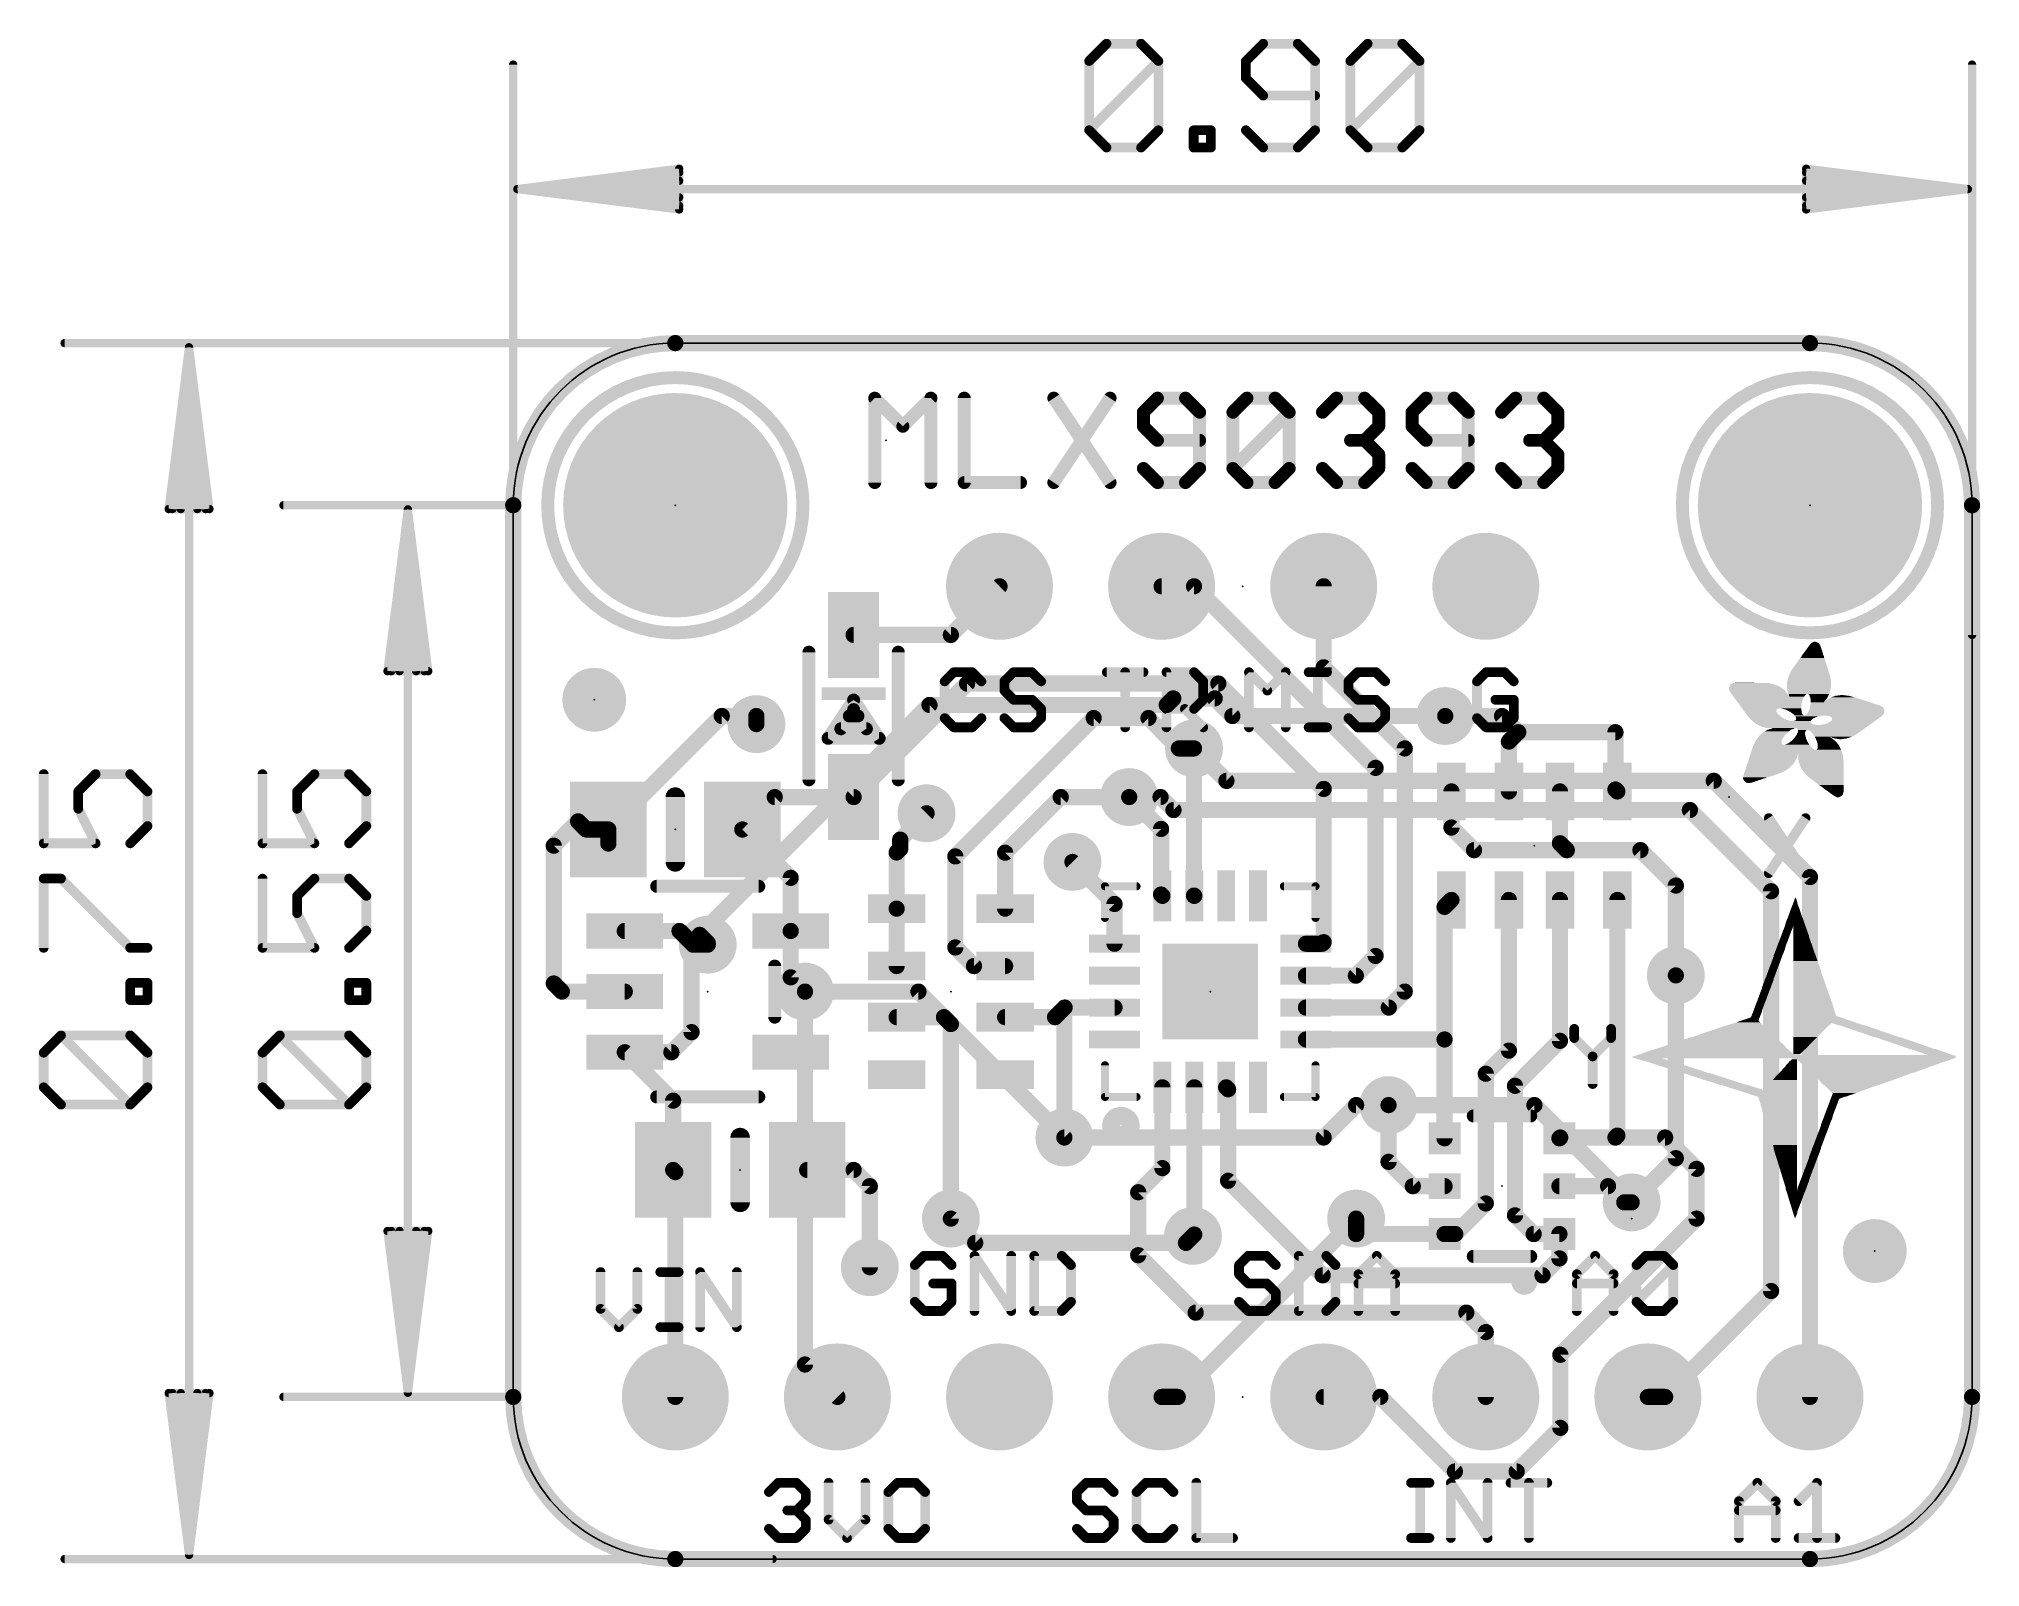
# Model space of a CAD drawing. Extents: x -7.4 to 23, y -0.1 to 23.8.
import ezdxf

# ---------------------------------------------------------------- set-up
doc = ezdxf.new("R2010")
doc.units = 0
for name, color, linetype in [('1', 12, 'CONTINUOUS'), ('16', 5, 'CONTINUOUS'), ('17', 110, 'CONTINUOUS'), ('18', 110, 'CONTINUOUS'), ('20', 53, 'CONTINUOUS'), ('21', 40, 'CONTINUOUS'), ('23', 53, 'CONTINUOUS'), ('24', 53, 'CONTINUOUS'), ('47', 253, 'CONTINUOUS')]:
    doc.layers.add(name, color=color, linetype=linetype)

# ---------------------------------------------------------------- blocks, each defined once
blk = doc.blocks.new('RECT')
blk.add_solid([(-0.5, -0.5), (0.5, -0.5), (-0.5, 0.5), (0.5, 0.5)])
blk = doc.blocks.new('PIE')
at = {"const_width": 0.5}
blk.add_lwpolyline([(0, -0.25, 1), (0, 0.25, 1), (0, -0.25)], format="xyb", dxfattribs=at)
blk = doc.blocks.new('ROUNDP')
at = {"const_width": 0.5}
blk.add_lwpolyline([(0, -0.25, 1), (0, 0.25, 1), (0, -0.25)], format="xyb", dxfattribs=at)
blk = doc.blocks.new('ROUNDV')
at = {"const_width": 0.5}
blk.add_lwpolyline([(0, -0.25, 1), (0, 0.25, 1), (0, -0.25)], format="xyb", dxfattribs=at)

msp = doc.modelspace()

# ---------------------------------------------------------------- linework, layer by layer
at = {"layer": '1', "const_width": 0.254}
for points in [[(7.62, 15.24), (6.858, 14.478)], [(10.668, 15.24), (10.16, 15.24)], [(13.5128, 12.3952), (10.668, 15.24)], [(12.7, 13.97), (12.7, 15.24)], [(6.858, 14.478), (5.334, 14.478)], [(13.97, 12.7), (12.7, 13.97)], [(7.112, 13.716), (5.334, 11.938)], [(11.049, 13.716), (7.112, 13.716)], [(12.7, 12.065), (11.049, 13.716)], [(3.268, 13.208), (1.49, 11.43)], [(3.81, 13.208), (3.268, 13.208)], [(3.81, 13.208), (3.81, 13.081)], [(9.0955, 13.1763), (6.9278, 11.0085)], [(9.9545, 13.1763), (9.0955, 13.1763)], [(10.4307, 12.7), (9.9545, 13.1763)], [(15.494, 13.208), (14.605, 13.208)], [(15.748, 12.954), (15.494, 13.208)], [(15.602, 12.808), (15.748, 12.954)], [(15.748, 12.954), (17.272, 12.954)], [(17.272, 12.056), (17.272, 12.954)], [(10.668, 12.7), (10.4307, 12.7)], [(10.668, 12.7), (10.668, 10.394)], [(13.97, 8.89), (13.97, 12.7)], [(15.602, 12.026), (15.602, 12.808)], [(13.5128, 9.4488), (13.5128, 12.3952)], [(12.7, 9.664), (12.7, 12.065)], [(17.302, 12.026), (17.272, 12.056)], [(4.098, 11.938), (3.59, 11.43)], [(5.334, 11.938), (4.098, 11.938)], [(8.5796, 11.938), (7.708, 11.0664)], [(9.652, 11.938), (8.5796, 11.938)], [(10.1516, 11.4384), (9.652, 11.938)], [(14.702, 11.46), (14.702, 12.026)], [(16.402, 12.026), (16.402, 11.2142)], [(0.635, 11.176), (1.016, 11.557)], [(1.016, 11.557), (1.143, 11.43)], [(6.477, 11.684), (6.0642, 11.2712)], [(10.1516, 11.4384), (10.1516, 10.4104)], [(15.0558, 11.1062), (14.702, 11.46)], [(0.635, 9.017), (0.635, 11.176)], [(1.143, 11.43), (1.49, 11.43)], [(1.49, 11.21), (1.49, 11.43)], [(4.3481, 10.6719), (3.59, 11.43)], [(6.0642, 11.1262), (6.0642, 11.2712)], [(16.402, 11.2142), (16.51, 11.1062)], [(6.008, 11.07), (6.0642, 11.1262)], [(6.008, 10.19), (6.008, 11.07)], [(6.9278, 11.0085), (6.9278, 9.5822)], [(7.708, 10.19), (7.708, 11.0664)], [(9.422, 10.263), (8.763, 10.922)], [(16.51, 11.1062), (15.0558, 11.1062)], [(17.6638, 11.1062), (16.51, 11.1062)], [(18.2182, 10.5518), (17.6638, 11.1062)], [(4.3481, 9.84), (4.3481, 10.6719)], [(18.2182, 10.5518), (18.2182, 9.144)], [(9.422, 10.263), (9.422, 9.64)], [(10.172, 10.39), (10.1516, 10.4104)], [(10.668, 10.394), (10.672, 10.39)], [(14.594, 10.218), (14.702, 10.326)], [(14.594, 8.14), (14.594, 10.218)], [(15.602, 10.326), (15.602, 7.9653)], [(16.402, 10.326), (16.402, 8.1187)], [(17.302, 10.326), (17.302, 6.634)], [(6.008, 9.29), (6.008, 10.19)], [(1.7479, 9.84), (2.606, 9.84)], [(2.606, 9.84), (2.667, 9.779)], [(2.667, 9.779), (2.794, 9.652)], [(2.794, 9.652), (2.794, 8.255)], [(2.8204, 9.6256), (2.794, 9.652)], [(3.048, 9.6256), (2.8204, 9.6256)], [(4.3481, 9.1139), (4.3481, 9.84)], [(12.422, 9.64), (12.676, 9.64)], [(12.7, 9.664), (12.676, 9.64)], [(7.22, 9.29), (6.9278, 9.5822)], [(13.204, 9.14), (13.5128, 9.4488)], [(0.762, 8.89), (0.635, 9.017)], [(4.572, 8.89), (4.3481, 9.1139)], [(7.708, 9.29), (7.22, 9.29)], [(12.422, 9.14), (13.204, 9.14)], [(1.7479, 8.89), (0.762, 8.89)], [(13.72, 8.64), (13.97, 8.89)], [(6.008, 8.49), (6.75, 8.49)], [(6.75, 8.49), (6.858, 8.382)], [(7.708, 8.49), (8.49, 8.49)], [(8.49, 8.49), (8.636, 8.636)], [(8.636, 8.636), (8.64, 8.64)], [(8.636, 6.604), (8.636, 8.636)], [(8.64, 8.64), (9.422, 8.64)], [(12.422, 8.64), (13.72, 8.64)], [(2.794, 8.255), (2.479, 7.94)], [(6.858, 8.382), (6.858, 5.334)], [(14.594, 8.14), (12.422, 8.14)], [(14.594, 6.592), (14.594, 8.14)], [(16.402, 8.1187), (15.6972, 7.4139)], [(2.506, 7.1819), (1.7479, 7.94)], [(2.479, 7.94), (1.7479, 7.94)], [(15.602, 7.9653), (15.24, 7.6033)], [(15.24, 7.6033), (15.24, 5.571)], [(2.506, 6.096), (2.506, 7.1819)], [(10.172, 7.39), (10.172, 6.1247)], [(10.672, 7.39), (10.672, 5.084)], [(11.172, 7.39), (11.2018, 7.3602)], [(11.2018, 7.3602), (11.2018, 5.9265)], [(15.6972, 7.4139), (15.6972, 5.3848)], [(13.716, 7.112), (13.716, 6.223)], [(16.406, 6.604), (16.394, 6.592)], [(17.272, 6.604), (16.406, 6.604)], [(17.302, 6.634), (17.272, 6.604)], [(18.0507, 6.604), (17.272, 6.604)], [(18.542, 6.1127), (18.0507, 6.604)], [(2.54, 6.062), (2.506, 6.096)], [(2.54, 2.54), (2.54, 6.062)], [(5.334, 6.096), (4.606, 6.096)], [(5.588, 5.842), (5.334, 6.096)], [(10.172, 6.1247), (9.794, 5.7468)], [(14.097, 5.842), (13.716, 6.223)], [(18.542, 6.1127), (18.542, 5.334)], [(5.588, 4.572), (5.588, 5.842)], [(9.794, 5.7468), (9.794, 4.7608)], [(12.6833, 4.445), (11.2018, 5.9265)], [(14.594, 5.842), (14.097, 5.842)], [(16.394, 5.842), (17.156, 5.842)], [(17.41, 5.588), (17.156, 5.842)], [(15.24, 5.571), (14.761, 5.092)], [(15.99, 5.092), (15.6972, 5.3848)], [(17.526, 5.588), (17.41, 5.588)], [(10.672, 5.084), (10.6513, 5.0633)], [(13.208, 5.334), (13.208, 5.092)], [(14.594, 5.092), (13.208, 5.092)], [(14.761, 5.092), (14.594, 5.092)], [(16.394, 5.092), (15.99, 5.092)], [(16.394, 5.092), (16.394, 4.71)], [(18.542, 5.334), (16.4084, 3.2004)], [(10.694, 3.8608), (9.794, 4.7608)], [(16.129, 4.445), (12.6833, 4.445)], [(16.394, 4.71), (16.129, 4.445)], [(10.694, 3.8608), (14.9352, 3.8608)], [(14.9352, 3.8608), (15.24, 3.556)], [(15.24, 3.556), (15.24, 2.54)], [(16.4084, 2.056), (16.4084, 3.2004)], [(12.7, 2.54), (13.5876, 2.54)], [(13.5876, 2.54), (14.756, 1.3716)], [(15.724, 1.3716), (16.4084, 2.056)], [(14.756, 1.3716), (15.724, 1.3716)]]:
    msp.add_lwpolyline(points, dxfattribs=at)
at = {"layer": '1', "const_width": 0.127}
for points in [[(7.6649, 15.1951, 1), (7.5751, 15.2849)], [(10.16, 15.3035, 1), (10.16, 15.1765)], [(10.7129, 15.2849, 1), (10.6231, 15.1951)], [(10.668, 15.1765, 1), (10.668, 15.3035)], [(12.7635, 15.24, 1), (12.6365, 15.24)], [(5.334, 14.5415, 1), (5.334, 14.4145)], [(6.858, 14.4145, 1), (6.858, 14.5415)], [(6.8131, 14.5229, 1), (6.9029, 14.4331)], [(12.7449, 14.0149, 1), (12.6551, 13.9251)], [(12.6365, 13.97, 1), (12.7635, 13.97)], [(7.112, 13.7795, 1), (7.112, 13.6525)], [(7.1569, 13.6711, 1), (7.0671, 13.7609)], [(11.0939, 13.7609, 1), (11.0041, 13.6711)], [(11.049, 13.6525, 1), (11.049, 13.7795)], [(3.268, 13.2715, 1), (3.268, 13.1445)], [(3.3129, 13.1631, 1), (3.2231, 13.2529)], [(3.8735, 13.208, 1), (3.7465, 13.208)], [(3.7465, 13.081, 1), (3.8735, 13.081)], [(3.81, 13.1445, 1), (3.81, 13.2715)], [(9.0955, 13.2398, 1), (9.0955, 13.1128)], [(9.1404, 13.1313, 1), (9.0506, 13.2212)], [(9.9994, 13.2212, 1), (9.9096, 13.1313)], [(9.9545, 13.1128, 1), (9.9545, 13.2398)], [(14.605, 13.2715, 1), (14.605, 13.1445)], [(15.5389, 13.2529, 1), (15.4491, 13.1631)], [(15.494, 13.1445, 1), (15.494, 13.2715)], [(15.748, 13.0175, 1), (15.748, 12.8905)], [(15.7929, 12.9091, 1), (15.7031, 12.9989)], [(17.3355, 12.954, 1), (17.2085, 12.954)], [(17.272, 12.8905, 1), (17.272, 13.0175)], [(10.4307, 12.7635, 1), (10.4307, 12.6365)], [(10.3858, 12.6551, 1), (10.4756, 12.7449)], [(10.7315, 12.7, 1), (10.6045, 12.7)], [(10.668, 12.6365, 1), (10.668, 12.7635)], [(14.0335, 12.7, 1), (13.9065, 12.7)], [(13.9251, 12.6551, 1), (14.0149, 12.7449)], [(15.6655, 12.808, 1), (15.5385, 12.808)], [(15.5571, 12.8529, 1), (15.6469, 12.7631)], [(15.7031, 12.9091, 1), (15.7929, 12.9989)], [(13.5763, 12.3952, 1), (13.4493, 12.3952)], [(13.4679, 12.3503, 1), (13.5577, 12.4401)], [(12.7635, 12.065, 1), (12.6365, 12.065)], [(12.6551, 12.0201, 1), (12.7449, 12.1099)], [(17.3169, 12.1009, 1), (17.2271, 12.0111)], [(4.098, 12.0015, 1), (4.098, 11.8745)], [(4.1429, 11.8931, 1), (4.0531, 11.9829)], [(5.2891, 11.9829, 1), (5.3789, 11.8931)], [(5.334, 11.8745, 1), (5.334, 12.0015)], [(8.5796, 12.0015, 1), (8.5796, 11.8745)], [(8.6245, 11.8931, 1), (8.5347, 11.9829)], [(9.6969, 11.9829, 1), (9.6071, 11.8931)], [(9.652, 11.8745, 1), (9.652, 12.0015)], [(14.7655, 12.026, 1), (14.6385, 12.026)], [(15.5385, 12.026, 1), (15.6655, 12.026)], [(16.4655, 12.026, 1), (16.3385, 12.026)], [(17.2085, 12.056, 1), (17.3355, 12.056)], [(17.2571, 11.9811, 1), (17.3469, 12.0709)], [(1.0609, 11.6019, 1), (0.9711, 11.5121)], [(1.0609, 11.5121, 1), (0.9711, 11.6019)], [(6.5219, 11.6391, 1), (6.4321, 11.7289)], [(10.2151, 11.4384, 1), (10.0881, 11.4384)], [(14.7469, 11.5049, 1), (14.6571, 11.4151)], [(0.6985, 11.176, 1), (0.5715, 11.176)], [(0.5901, 11.2209, 1), (0.6799, 11.1311)], [(1.143, 11.4935, 1), (1.143, 11.3665)], [(1.0981, 11.3851, 1), (1.1879, 11.4749)], [(1.5535, 11.43, 1), (1.4265, 11.43)], [(1.4451, 11.4749, 1), (1.5349, 11.3851)], [(1.4265, 11.21, 1), (1.5535, 11.21)], [(1.49, 11.3665, 1), (1.49, 11.4935)], [(3.6349, 11.4749, 1), (3.5451, 11.3851)], [(3.5451, 11.4749, 1), (3.6349, 11.3851)], [(6.1277, 11.2712, 1), (6.0007, 11.2712)], [(6.0193, 11.3161, 1), (6.1091, 11.2263)], [(10.1067, 11.3935, 1), (10.1965, 11.4833)], [(14.6385, 11.46, 1), (14.7655, 11.46)], [(16.4469, 11.2591, 1), (16.3571, 11.1693)], [(16.3385, 11.2142, 1), (16.4655, 11.2142)], [(6.0715, 11.07, 1), (5.9445, 11.07)], [(5.9631, 11.1149, 1), (6.0529, 11.0251)], [(6.0007, 11.1262, 1), (6.1277, 11.1262)], [(6.1091, 11.0813, 1), (6.0193, 11.1711)], [(6.9913, 11.0085, 1), (6.8643, 11.0085)], [(6.8829, 11.0534, 1), (6.9727, 10.9636)], [(7.7715, 11.0664, 1), (7.6445, 11.0664)], [(7.6631, 11.1113, 1), (7.7529, 11.0215)], [(8.8079, 10.9669, 1), (8.7181, 10.8771)], [(15.0558, 11.1697, 1), (15.0558, 11.0427)], [(15.0109, 11.0613, 1), (15.1007, 11.1511)], [(16.51, 11.1697, 1), (16.51, 11.0427)], [(16.4651, 11.0613, 1), (16.5549, 11.1511)], [(16.51, 11.0427, 1), (16.51, 11.1697)], [(17.7087, 11.1511, 1), (17.6189, 11.0613)], [(17.6638, 11.0427, 1), (17.6638, 11.1697)], [(4.4116, 10.6719, 1), (4.2846, 10.6719)], [(4.3032, 10.627, 1), (4.393, 10.7168)], [(18.2817, 10.5518, 1), (18.1547, 10.5518)], [(18.1732, 10.5069, 1), (18.2631, 10.5967)], [(9.4855, 10.263, 1), (9.3585, 10.263)], [(9.3771, 10.2181, 1), (9.4669, 10.3079)], [(10.1965, 10.4553, 1), (10.1067, 10.3655)], [(10.0881, 10.4104, 1), (10.2151, 10.4104)], [(10.1271, 10.3451, 1), (10.2169, 10.4349)], [(10.7129, 10.4389, 1), (10.6231, 10.3491)], [(10.6045, 10.394, 1), (10.7315, 10.394)], [(10.6271, 10.3451, 1), (10.7169, 10.4349)], [(14.6575, 10.218, 1), (14.5305, 10.218)], [(14.7469, 10.2811, 1), (14.6571, 10.3709)], [(15.6655, 10.326, 1), (15.5385, 10.326)], [(16.4655, 10.326, 1), (16.3385, 10.326)], [(17.3655, 10.326, 1), (17.2385, 10.326)], [(6.0715, 10.19, 1), (5.9445, 10.19)], [(5.9445, 10.19, 1), (6.0715, 10.19)], [(7.6445, 10.19, 1), (7.7715, 10.19)], [(14.5491, 10.2629, 1), (14.6389, 10.1731)], [(1.7479, 9.9035, 1), (1.7479, 9.7765)], [(2.6509, 9.8849, 1), (2.5611, 9.7951)], [(2.7119, 9.8239, 1), (2.6221, 9.7341)], [(2.606, 9.7765, 1), (2.606, 9.9035)], [(2.6221, 9.7341, 1), (2.7119, 9.8239)], [(2.8575, 9.652, 1), (2.7305, 9.652)], [(2.8389, 9.6969, 1), (2.7491, 9.6071)], [(2.7491, 9.6071, 1), (2.8389, 9.6969)], [(2.8204, 9.6891, 1), (2.8204, 9.5621)], [(3.048, 9.5621, 1), (3.048, 9.6891)], [(4.4116, 9.84, 1), (4.2846, 9.84)], [(4.2846, 9.84, 1), (4.4116, 9.84)], [(12.422, 9.7035, 1), (12.422, 9.5765)], [(12.6311, 9.6849, 1), (12.7209, 9.5951)], [(12.7449, 9.6191, 1), (12.6551, 9.7089)], [(12.676, 9.5765, 1), (12.676, 9.7035)], [(2.7755, 9.5807, 1), (2.8653, 9.6705)], [(6.9727, 9.6271, 1), (6.8829, 9.5373)], [(6.8643, 9.5822, 1), (6.9913, 9.5822)], [(9.3585, 9.64, 1), (9.4855, 9.64)], [(12.6365, 9.664, 1), (12.7635, 9.664)], [(13.4493, 9.4488, 1), (13.5763, 9.4488)], [(13.5577, 9.4039, 1), (13.4679, 9.4937)], [(0.6799, 9.0619, 1), (0.5901, 8.9721)], [(4.393, 9.1588, 1), (4.3032, 9.069)], [(4.2846, 9.1139, 1), (4.4116, 9.1139)], [(5.9445, 9.29, 1), (6.0715, 9.29)], [(7.22, 9.3535, 1), (7.22, 9.2265)], [(7.1751, 9.2451, 1), (7.2649, 9.3349)], [(7.708, 9.2265, 1), (7.708, 9.3535)], [(12.422, 9.2035, 1), (12.422, 9.0765)], [(13.1591, 9.1849, 1), (13.2489, 9.0951)], [(13.204, 9.0765, 1), (13.204, 9.2035)], [(18.1547, 9.144, 1), (18.2817, 9.144)], [(0.5715, 9.017, 1), (0.6985, 9.017)], [(0.762, 8.9535, 1), (0.762, 8.8265)], [(0.7171, 8.8451, 1), (0.8069, 8.9349)], [(1.7479, 8.8265, 1), (1.7479, 8.9535)], [(4.5271, 8.8451, 1), (4.6169, 8.9349)], [(13.9065, 8.89, 1), (14.0335, 8.89)], [(14.0149, 8.8451, 1), (13.9251, 8.9349)], [(6.008, 8.5535, 1), (6.008, 8.4265)], [(6.7949, 8.5349, 1), (6.7051, 8.4451)], [(6.75, 8.4265, 1), (6.75, 8.5535)], [(7.708, 8.5535, 1), (7.708, 8.4265)], [(8.4451, 8.5349, 1), (8.5349, 8.4451)], [(8.49, 8.4265, 1), (8.49, 8.5535)], [(8.6995, 8.636, 1), (8.5725, 8.636)], [(8.5911, 8.6809, 1), (8.6809, 8.5911)], [(8.64, 8.7035, 1), (8.64, 8.5765)], [(8.6809, 8.5911, 1), (8.5911, 8.6809)], [(8.6849, 8.5951, 1), (8.5951, 8.6849)], [(9.422, 8.5765, 1), (9.422, 8.7035)], [(12.422, 8.7035, 1), (12.422, 8.5765)], [(13.6751, 8.6849, 1), (13.7649, 8.5951)], [(13.72, 8.5765, 1), (13.72, 8.7035)], [(2.7305, 8.255, 1), (2.8575, 8.255)], [(2.8389, 8.2101, 1), (2.7491, 8.2999)], [(6.9215, 8.382, 1), (6.7945, 8.382)], [(6.8131, 8.3371, 1), (6.9029, 8.4269)], [(12.422, 8.2035, 1), (12.422, 8.0765)], [(14.6575, 8.14, 1), (14.5305, 8.14)], [(14.594, 8.0765, 1), (14.594, 8.2035)], [(16.4469, 8.0738, 1), (16.3571, 8.1636)], [(1.7928, 7.9849, 1), (1.703, 7.8951)], [(1.7479, 8.0035, 1), (1.7479, 7.8765)], [(2.4341, 7.9849, 1), (2.5239, 7.8951)], [(2.479, 7.8765, 1), (2.479, 8.0035)], [(14.5305, 8.14, 1), (14.6575, 8.14)], [(15.5385, 7.9653, 1), (15.6655, 7.9653)], [(15.6469, 7.9204, 1), (15.5571, 8.0102)], [(16.3385, 8.1187, 1), (16.4655, 8.1187)], [(15.3035, 7.6033, 1), (15.1765, 7.6033)], [(15.1951, 7.6482, 1), (15.2849, 7.5584)], [(2.5695, 7.1819, 1), (2.4425, 7.1819)], [(10.2355, 7.39, 1), (10.1085, 7.39)], [(10.7355, 7.39, 1), (10.6085, 7.39)], [(11.2169, 7.4349, 1), (11.1271, 7.3451)], [(11.2653, 7.3602, 1), (11.1383, 7.3602)], [(11.1569, 7.3153, 1), (11.2467, 7.4051)], [(15.7607, 7.4139, 1), (15.6337, 7.4139)], [(15.6523, 7.4588, 1), (15.7421, 7.369)], [(2.4611, 7.137, 1), (2.5509, 7.2268)], [(13.7795, 7.112, 1), (13.6525, 7.112)], [(16.3491, 6.6369, 1), (16.4389, 6.5471)], [(16.406, 6.6675, 1), (16.406, 6.5405)], [(16.4509, 6.5591, 1), (16.3611, 6.6489)], [(17.272, 6.6675, 1), (17.272, 6.5405)], [(17.2271, 6.6489, 1), (17.3169, 6.5591)], [(17.2385, 6.634, 1), (17.3655, 6.634)], [(17.3469, 6.5891, 1), (17.2571, 6.6789)], [(17.272, 6.5405, 1), (17.272, 6.6675)], [(18.0956, 6.6489, 1), (18.0058, 6.5591)], [(18.0507, 6.5405, 1), (18.0507, 6.6675)], [(8.5725, 6.604, 1), (8.6995, 6.604)], [(14.5305, 6.592, 1), (14.6575, 6.592)], [(2.5509, 6.1409, 1), (2.4611, 6.0511)], [(2.4425, 6.096, 1), (2.5695, 6.096)], [(2.6035, 6.062, 1), (2.4765, 6.062)], [(2.4951, 6.0171, 1), (2.5849, 6.1069)], [(4.606, 6.1595, 1), (4.606, 6.0325)], [(5.3789, 6.1409, 1), (5.2891, 6.0511)], [(5.334, 6.0325, 1), (5.334, 6.1595)], [(10.1085, 6.1247, 1), (10.2355, 6.1247)], [(10.2169, 6.0798, 1), (10.1271, 6.1696)], [(13.7609, 6.2679, 1), (13.6711, 6.1781)], [(13.6525, 6.223, 1), (13.7795, 6.223)], [(18.6055, 6.1127, 1), (18.4785, 6.1127)], [(18.4971, 6.0678, 1), (18.5869, 6.1576)], [(5.6515, 5.842, 1), (5.5245, 5.842)], [(5.5431, 5.7971, 1), (5.6329, 5.8869)], [(9.8575, 5.7468, 1), (9.7305, 5.7468)], [(9.7491, 5.7917, 1), (9.8389, 5.7018)], [(11.2467, 5.9714, 1), (11.1569, 5.8816)], [(11.1383, 5.9265, 1), (11.2653, 5.9265)], [(14.097, 5.9055, 1), (14.097, 5.7785)], [(14.0521, 5.7971, 1), (14.1419, 5.8869)], [(14.594, 5.7785, 1), (14.594, 5.9055)], [(16.394, 5.9055, 1), (16.394, 5.7785)], [(17.2009, 5.8869, 1), (17.1111, 5.7971)], [(17.156, 5.7785, 1), (17.156, 5.9055)], [(15.1765, 5.571, 1), (15.3035, 5.571)], [(15.2849, 5.5261, 1), (15.1951, 5.6159)], [(15.7421, 5.4297, 1), (15.6523, 5.3399)], [(17.41, 5.6515, 1), (17.41, 5.5245)], [(17.3651, 5.5431, 1), (17.4549, 5.6329)], [(17.526, 5.5245, 1), (17.526, 5.6515)], [(6.7945, 5.334, 1), (6.9215, 5.334)], [(10.6064, 5.1082, 1), (10.6962, 5.0184)], [(10.7169, 5.0391, 1), (10.6271, 5.1289)], [(13.2715, 5.334, 1), (13.1445, 5.334)], [(13.208, 5.1555, 1), (13.208, 5.0285)], [(14.594, 5.1555, 1), (14.594, 5.0285)], [(14.594, 5.0285, 1), (14.594, 5.1555)], [(14.7161, 5.1369, 1), (14.8059, 5.0471)], [(14.761, 5.0285, 1), (14.761, 5.1555)], [(15.6337, 5.3848, 1), (15.7607, 5.3848)], [(15.99, 5.1555, 1), (15.99, 5.0285)], [(15.9451, 5.0471, 1), (16.0349, 5.1369)], [(16.4575, 5.092, 1), (16.3305, 5.092)], [(16.394, 5.0285, 1), (16.394, 5.1555)], [(18.4785, 5.334, 1), (18.6055, 5.334)], [(18.5869, 5.2891, 1), (18.4971, 5.3789)], [(9.8389, 4.8057, 1), (9.7491, 4.7159)], [(10.6085, 5.084, 1), (10.7355, 5.084)], [(13.1445, 5.092, 1), (13.2715, 5.092)], [(5.5245, 4.572, 1), (5.6515, 4.572)], [(9.7305, 4.7608, 1), (9.8575, 4.7608)], [(12.6833, 4.5085, 1), (12.6833, 4.3815)], [(16.129, 4.3815, 1), (16.129, 4.5085)], [(16.3305, 4.71, 1), (16.4575, 4.71)], [(16.4389, 4.6651, 1), (16.3491, 4.7549)], [(12.6384, 4.4001, 1), (12.7282, 4.4899)], [(16.0841, 4.4899, 1), (16.1739, 4.4001)], [(10.694, 3.9243, 1), (10.694, 3.7973)], [(10.6491, 3.8159, 1), (10.7389, 3.9057)], [(14.9801, 3.9057, 1), (14.8903, 3.8159)], [(14.9352, 3.7973, 1), (14.9352, 3.9243)], [(15.3035, 3.556, 1), (15.1765, 3.556)], [(15.1951, 3.5111, 1), (15.2849, 3.6009)], [(16.4719, 3.2004, 1), (16.3449, 3.2004)], [(16.3635, 3.2453, 1), (16.4533, 3.1555)], [(2.4765, 2.54, 1), (2.6035, 2.54)], [(12.7, 2.6035, 1), (12.7, 2.4765)], [(13.6325, 2.5849, 1), (13.5427, 2.4951)], [(13.5876, 2.4765, 1), (13.5876, 2.6035)], [(15.1765, 2.54, 1), (15.3035, 2.54)], [(16.4533, 2.0111, 1), (16.3635, 2.1009)], [(16.3449, 2.056, 1), (16.4719, 2.056)], [(14.756, 1.4351, 1), (14.756, 1.3081)], [(14.7111, 1.3267, 1), (14.8009, 1.4165)], [(15.6791, 1.4165, 1), (15.7689, 1.3267)], [(15.724, 1.3081, 1), (15.724, 1.4351)]]:
    msp.add_lwpolyline(points, format="xyb", dxfattribs=at)
at = {"layer": '16'}
for points, const_width in [([(2.54, 19.05, 0.4142), (0, 16.51)], 0.254), ([(2.54, 19.1135, 1), (2.54, 18.9865)], 0.127), ([(2.54, 18.9865, 1), (2.54, 19.1135)], 0.127), ([(22.86, 16.51, 0.4142), (20.32, 19.05)], 0.254), ([(20.32, 19.1135, 1), (20.32, 18.9865)], 0.127), ([(20.32, 18.9865, 1), (20.32, 19.1135)], 0.127), ([(0.0635, 16.51, 1), (-0.0635, 16.51)], 0.127), ([(-0.0635, 16.51, 1), (0.0635, 16.51)], 0.127), ([(22.9235, 16.51, 1), (22.7965, 16.51)], 0.127), ([(22.7965, 16.51, 1), (22.9235, 16.51)], 0.127), ([(6.523, 13.4444, 1), (6.523, 13.3175)], 0.127), ([(6.5679, 13.336, 1), (6.478, 13.4259)], 0.127), ([(10.1961, 13.4259, 1), (10.286, 13.336)], 0.127), ([(10.2411, 13.3175, 1), (10.2411, 13.4444)], 0.127), ([(10.3435, 13.5469, 1), (10.3435, 13.4199)], 0.127), ([(10.3884, 13.4385, 1), (10.2986, 13.5283)], 0.127), ([(11.0374, 13.5283, 1), (10.9476, 13.4385)], 0.127), ([(10.9925, 13.4199, 1), (10.9925, 13.5469)], 0.127), ([(11.2679, 13.2715, 1), (11.2679, 13.1445)], 0.127), ([(11.223, 13.1631, 1), (11.3128, 13.2529)], 0.127), ([(14.605, 13.1445, 1), (14.605, 13.2715)], 0.127), ([(10.7129, 12.7449, 1), (10.6231, 12.6551)], 0.127), ([(11.176, 12.2555, 1), (11.176, 12.1285)], 0.127), ([(11.1311, 12.1471, 1), (11.2209, 12.2369)], 0.127), ([(18.8576, 12.2369, 1), (18.7678, 12.1471)], 0.127), ([(18.8127, 12.1285, 1), (18.8127, 12.2555)], 0.127), ([(9.652, 12.0015, 1), (9.652, 11.8745)], 0.127), ([(10.1882, 11.9829, 1), (10.0984, 11.8931)], 0.127), ([(10.1433, 11.8745, 1), (10.1433, 12.0015)], 0.127), ([(10.3465, 11.7983, 1), (10.3465, 11.6713)], 0.127), ([(10.3016, 11.6899, 1), (10.3914, 11.7797)], 0.127), ([(18.483, 11.7797, 1), (18.3932, 11.6899)], 0.127), ([(18.4381, 11.6713, 1), (18.4381, 11.7983)], 0.127), ([(20.3835, 10.6847, 1), (20.2565, 10.6847)], 0.127), ([(20.2751, 10.6398, 1), (20.3649, 10.7296)], 0.127), ([(19.7739, 10.4625, 1), (19.6469, 10.4625)], 0.127), ([(19.6655, 10.4176, 1), (19.7553, 10.5074)], 0.127), ([(2.9659, 9.8239, 1), (2.8761, 9.7341)], 0.127), ([(2.8761, 9.8239, 1), (2.9659, 9.7341)], 0.127), ([(3.1115, 9.652, 1), (2.9845, 9.652)], 0.127), ([(3.0031, 9.6071, 1), (3.0929, 9.6969)], 0.127), ([(2.9845, 9.6256, 1), (3.1115, 9.6256)], 0.127), ([(18.2817, 9.144, 1), (18.1547, 9.144)], 0.127), ([(4.572, 8.9535, 1), (4.572, 8.8265)], 0.127), ([(4.6355, 8.89, 1), (4.5085, 8.89)], 0.127), ([(6.3949, 8.9349, 1), (6.3051, 8.8451)], 0.127), ([(6.35, 8.8265, 1), (6.35, 8.9535)], 0.127), ([(13.208, 7.1755, 1), (13.208, 7.0485)], 0.127), ([(13.2529, 7.0671, 1), (13.1631, 7.1569)], 0.127), ([(13.716, 7.1755, 1), (13.716, 7.0485)], 0.127), ([(13.716, 7.0485, 1), (13.716, 7.1755)], 0.127), ([(16.0469, 7.1569, 1), (15.9571, 7.0671)], 0.127), ([(16.002, 7.0485, 1), (16.002, 7.1755)], 0.127), ([(8.636, 6.6675, 1), (8.636, 6.5405)], 0.127), ([(8.5911, 6.5591, 1), (8.6809, 6.6489)], 0.127), ([(12.6551, 6.6489, 1), (12.7449, 6.5591)], 0.127), ([(12.7, 6.5405, 1), (12.7, 6.6675)], 0.127), ([(18.2631, 6.2352, 1), (18.1732, 6.3251)], 0.127), ([(18.1547, 6.2801, 1), (18.2817, 6.2801)], 0.127), ([(17.4811, 5.6329, 1), (17.5709, 5.5431)], 0.127), ([(17.4811, 5.5431, 1), (17.5709, 5.6329)], 0.127), ([(6.9029, 5.3789, 1), (6.8131, 5.2891)], 0.127), ([(10.6962, 5.0184, 1), (10.6064, 5.1082)], 0.127), ([(13.2529, 5.2891, 1), (13.1631, 5.3789)], 0.127), ([(7.239, 5.0165, 1), (7.239, 4.8895)], 0.127), ([(7.1941, 4.9081, 1), (7.2839, 4.9979)], 0.127), ([(10.4961, 4.9979, 1), (10.5859, 4.9081)], 0.127), ([(10.541, 4.8895, 1), (10.541, 5.0165)], 0.127), ([(19.6469, 4.1997, 1), (19.7739, 4.1997)], 0.127), ([(19.7553, 4.1548, 1), (19.6655, 4.2446)], 0.127), ([(4.6169, 3.0929, 1), (4.5271, 3.0031)], 0.127), ([(4.5085, 3.048, 1), (4.6355, 3.048)], 0.127), ([(0, 2.54, 0.4142), (2.54, 0)], 0.254), ([(0.0635, 2.54, 1), (-0.0635, 2.54)], 0.127), ([(-0.0635, 2.54, 1), (0.0635, 2.54)], 0.127), ([(5.0351, 2.4951, 1), (5.1249, 2.5849)], 0.127), ([(10.16, 2.6035, 1), (10.16, 2.4765)], 0.127), ([(10.3691, 2.5849, 1), (10.4589, 2.4951)], 0.127), ([(10.414, 2.4765, 1), (10.414, 2.6035)], 0.127), ([(17.78, 2.6035, 1), (17.78, 2.4765)], 0.127), ([(18.0058, 2.5849, 1), (18.0956, 2.4951)], 0.127), ([(18.0507, 2.4765, 1), (18.0507, 2.6035)], 0.127), ([(20.32, 0, 0.4142), (22.86, 2.54)], 0.254), ([(20.2565, 2.54, 1), (20.3835, 2.54)], 0.127), ([(22.9235, 2.54, 1), (22.7965, 2.54)], 0.127), ([(22.7965, 2.54, 1), (22.9235, 2.54)], 0.127), ([(2.54, 0.0635, 1), (2.54, -0.0635)], 0.127), ([(2.54, -0.0635, 1), (2.54, 0.0635)], 0.127), ([(20.32, 0.0635, 1), (20.32, -0.0635)], 0.127), ([(20.32, -0.0635, 1), (20.32, 0.0635)], 0.127)]:
    msp.add_lwpolyline(points, format="xyb", dxfattribs=dict(at, const_width=const_width))
at = {"layer": '16', "const_width": 0.254}
for points in [[(2.54, 19.05), (20.32, 19.05)], [(0, 2.54), (0, 16.51)], [(22.86, 16.51), (22.86, 2.54)], [(6.523, 13.381), (2.921, 9.779)], [(10.2411, 13.381), (6.523, 13.381)], [(10.3435, 13.4834), (10.2411, 13.381)], [(10.9925, 13.4834), (10.3435, 13.4834)], [(11.2679, 13.208), (10.9925, 13.4834)], [(14.605, 13.208), (11.2679, 13.208)], [(11.176, 12.192), (10.668, 12.7)], [(18.8127, 12.192), (11.176, 12.192)], [(20.32, 10.6847), (18.8127, 12.192)], [(10.1433, 11.938), (9.652, 11.938)], [(10.3465, 11.7348), (10.1433, 11.938)], [(18.4381, 11.7348), (10.3465, 11.7348)], [(19.7104, 10.4625), (18.4381, 11.7348)], [(20.32, 2.54), (20.32, 10.6847)], [(19.7104, 10.4625), (19.7104, 4.1997)], [(2.921, 9.779), (3.048, 9.652)], [(3.048, 9.652), (3.048, 9.6256)], [(18.2182, 9.144), (18.2182, 6.2801)], [(4.572, 8.89), (6.35, 8.89)], [(4.572, 8.89), (4.572, 3.048)], [(6.35, 8.89), (8.636, 6.604)], [(13.208, 7.112), (12.7, 6.604)], [(13.716, 7.112), (13.208, 7.112)], [(16.002, 7.112), (13.716, 7.112)], [(17.526, 5.588), (16.002, 7.112)], [(12.7, 6.604), (8.636, 6.604)], [(18.2182, 6.2801), (17.526, 5.588)], [(6.858, 5.334), (7.239, 4.953)], [(13.208, 5.334), (10.414, 2.54)], [(10.6513, 5.0633), (10.541, 4.953)], [(10.541, 4.953), (7.239, 4.953)], [(19.7104, 4.1997), (18.0507, 2.54)], [(4.572, 3.048), (5.08, 2.54)], [(10.414, 2.54), (10.16, 2.54)], [(17.78, 2.54), (18.0507, 2.54)], [(20.32, 0), (2.54, 0)]]:
    msp.add_lwpolyline(points, dxfattribs=at)
at = {"layer": '20'}
for p, q in [((2.54, 19.05), (20.32, 19.05)), ((0, 2.54), (0, 16.51)), ((22.86, 16.51), (22.86, 2.54)), ((20.32, 0), (2.54, 0))]:
    msp.add_line(p, q, dxfattribs=at)
for centre, start, end in [((2.54, 16.51), 90, 180), ((20.32, 16.51), 0, 90), ((2.54, 2.54), 180, 270), ((20.32, 2.54), 270, 0)]:
    msp.add_arc(centre, 2.54, start, end, dxfattribs=at)
at = {"layer": '21'}
for points, const_width in [([(2.54, 14.51, 1), (2.54, 18.51, 1), (2.54, 14.51)], 0.2032), ([(20.32, 14.51, 1), (20.32, 18.51, 1), (20.32, 14.51)], 0.2032), ([(5.7153, 18.1875, 1), (5.6137, 18.1875)], 0.1016), ([(5.7004, 18.2234, 1), (5.6286, 18.1516)], 0.1016), ([(6.5966, 18.1875, 1), (6.495, 18.1875)], 0.1016), ([(6.5817, 18.1516, 1), (6.5098, 18.2234)], 0.1016), ([(7.1186, 18.1875, 1), (7.017, 18.1875)], 0.1016), ([(8.5133, 18.2157, 1), (8.4288, 18.1593)], 0.1016), ([(9.3946, 18.1593, 1), (9.3101, 18.2157)], 0.1016), ([(10.0946, 18.2383, 1), (10.0946, 18.1367)], 0.1016), ([(10.1306, 18.1516, 1), (10.0587, 18.2234)], 0.1016), ([(10.5712, 18.2234, 1), (10.4994, 18.1516)], 0.1016), ([(10.5353, 18.1367, 1), (10.5353, 18.2383)], 0.1016), ([(11.4979, 18.2383, 1), (11.4979, 18.1367)], 0.1016), ([(11.5338, 18.1516, 1), (11.462, 18.2234)], 0.1016), ([(11.9745, 18.2234, 1), (11.9026, 18.1516)], 0.1016), ([(11.9386, 18.1367, 1), (11.9386, 18.2383)], 0.1016), ([(12.9012, 18.2383, 1), (12.9012, 18.1367)], 0.1016), ([(12.9371, 18.1516, 1), (12.8653, 18.2234)], 0.1016), ([(13.3778, 18.2234, 1), (13.3059, 18.1516)], 0.1016), ([(13.3418, 18.1367, 1), (13.3418, 18.2383)], 0.1016), ([(14.3045, 18.2383, 1), (14.3045, 18.1367)], 0.1016), ([(14.3404, 18.1516, 1), (14.2686, 18.2234)], 0.1016), ([(14.781, 18.2234, 1), (14.7092, 18.1516)], 0.1016), ([(14.7451, 18.1367, 1), (14.7451, 18.2383)], 0.1016), ([(15.7078, 18.2383, 1), (15.7078, 18.1367)], 0.1016), ([(15.7437, 18.1516, 1), (15.6718, 18.2234)], 0.1016), ([(16.1843, 18.2234, 1), (16.1125, 18.1516)], 0.1016), ([(16.1484, 18.1367, 1), (16.1484, 18.2383)], 0.1016), ([(9.9251, 17.9672, 1), (9.8235, 17.9672)], 0.1016), ([(9.8384, 18.0031, 1), (9.9102, 17.9313)], 0.1016), ([(10.8064, 17.9672, 1), (10.7048, 17.9672)], 0.1016), ([(10.7197, 17.9313, 1), (10.7915, 18.0031)], 0.1016), ([(11.3284, 17.9672, 1), (11.2268, 17.9672)], 0.1016), ([(11.2417, 18.0031, 1), (11.3135, 17.9313)], 0.1016), ([(12.2097, 17.9672, 1), (12.1081, 17.9672)], 0.1016), ([(12.1948, 17.9313, 1), (12.123, 18.0031)], 0.1016), ([(12.123, 17.9313, 1), (12.1948, 18.0031)], 0.1016), ([(12.645, 18.0031, 1), (12.7168, 17.9313)], 0.1016), ([(13.613, 17.9672, 1), (13.5114, 17.9672)], 0.1016), ([(13.5262, 17.9313, 1), (13.5981, 18.0031)], 0.1016), ([(14.0482, 18.0031, 1), (14.1201, 17.9313)], 0.1016), ([(14.135, 17.9672, 1), (14.0334, 17.9672)], 0.1016), ([(15.0162, 17.9672, 1), (14.9146, 17.9672)], 0.1016), ([(14.9295, 17.9313, 1), (15.0014, 18.0031)], 0.1016), ([(15.4515, 18.0031, 1), (15.5234, 17.9313)], 0.1016), ([(16.4195, 17.9672, 1), (16.3179, 17.9672)], 0.1016), ([(16.3328, 17.9313, 1), (16.4046, 18.0031)], 0.1016), ([(6.0692, 17.7828, 1), (6.141, 17.711)], 0.1016), ([(6.0692, 17.711, 1), (6.141, 17.7828)], 0.1016), ([(9.9102, 17.7828, 1), (9.8384, 17.711)], 0.1016), ([(9.8235, 17.7469, 1), (9.9251, 17.7469)], 0.1016), ([(13.5114, 17.7469, 1), (13.613, 17.7469)], 0.1016), ([(13.5981, 17.711, 1), (13.5262, 17.7828)], 0.1016), ([(14.1201, 17.7828, 1), (14.0482, 17.711)], 0.1016), ([(14.0334, 17.7469, 1), (14.135, 17.7469)], 0.1016), ([(16.3179, 17.7469, 1), (16.4195, 17.7469)], 0.1016), ([(16.4046, 17.711, 1), (16.3328, 17.7828)], 0.1016), ([(10.0946, 17.5774, 1), (10.0946, 17.4758)], 0.1016), ([(10.0587, 17.4906, 1), (10.1306, 17.5625)], 0.1016), ([(10.7556, 17.4758, 1), (10.7556, 17.5774)], 0.1016), ([(13.1215, 17.5774, 1), (13.1215, 17.4758)], 0.1016), ([(13.3778, 17.5625, 1), (13.3059, 17.4906)], 0.1016), ([(13.3059, 17.5625, 1), (13.3778, 17.4906)], 0.1016), ([(13.3418, 17.4758, 1), (13.3418, 17.5774)], 0.1016), ([(13.613, 17.3062, 1), (13.5114, 17.3062)], 0.1016), ([(13.5262, 17.2703, 1), (13.5981, 17.3422)], 0.1016), ([(14.3045, 17.5774, 1), (14.3045, 17.4758)], 0.1016), ([(14.2686, 17.4906, 1), (14.3404, 17.5625)], 0.1016), ([(14.9654, 17.4758, 1), (14.9654, 17.5774)], 0.1016), ([(15.9281, 17.5774, 1), (15.9281, 17.4758)], 0.1016), ([(16.1843, 17.5625, 1), (16.1125, 17.4906)], 0.1016), ([(16.1125, 17.5625, 1), (16.1843, 17.4906)], 0.1016), ([(16.1484, 17.4758, 1), (16.1484, 17.5774)], 0.1016), ([(16.4195, 17.3062, 1), (16.3179, 17.3062)], 0.1016), ([(16.3328, 17.2703, 1), (16.4046, 17.3422)], 0.1016), ([(9.9102, 17.1218, 1), (9.8384, 17.05)], 0.1016), ([(10.7048, 17.0859, 1), (10.8064, 17.0859)], 0.1016), ([(10.7915, 17.05, 1), (10.7197, 17.1218)], 0.1016), ([(11.3135, 17.1218, 1), (11.2417, 17.05)], 0.1016), ([(11.2417, 17.1218, 1), (11.3135, 17.05)], 0.1016), ([(11.2268, 17.0859, 1), (11.3284, 17.0859)], 0.1016), ([(12.1081, 17.0859, 1), (12.2097, 17.0859)], 0.1016), ([(12.1948, 17.05, 1), (12.123, 17.1218)], 0.1016), ([(12.7168, 17.1218, 1), (12.645, 17.05)], 0.1016), ([(13.5114, 17.0859, 1), (13.613, 17.0859)], 0.1016), ([(13.5981, 17.05, 1), (13.5262, 17.1218)], 0.1016), ([(14.1201, 17.1218, 1), (14.0482, 17.05)], 0.1016), ([(14.9146, 17.0859, 1), (15.0162, 17.0859)], 0.1016), ([(15.0014, 17.05, 1), (14.9295, 17.1218)], 0.1016), ([(15.5234, 17.1218, 1), (15.4515, 17.05)], 0.1016), ([(16.3179, 17.0859, 1), (16.4195, 17.0859)], 0.1016), ([(16.4046, 17.05, 1), (16.3328, 17.1218)], 0.1016), ([(5.6137, 16.8656, 1), (5.7153, 16.8656)], 0.1016), ([(6.495, 16.8656, 1), (6.5966, 16.8656)], 0.1016), ([(7.0678, 16.9164, 1), (7.0678, 16.8148)], 0.1016), ([(7.017, 16.8656, 1), (7.1186, 16.8656)], 0.1016), ([(7.949, 16.8148, 1), (7.949, 16.9164)], 0.1016), ([(8.4288, 16.8938, 1), (8.5133, 16.8374)], 0.1016), ([(9.3101, 16.8374, 1), (9.3946, 16.8938)], 0.1016), ([(10.0946, 16.9164, 1), (10.0946, 16.8148)], 0.1016), ([(10.0587, 16.8297, 1), (10.1306, 16.9015)], 0.1016), ([(10.4994, 16.9015, 1), (10.5712, 16.8297)], 0.1016), ([(10.5353, 16.8148, 1), (10.5353, 16.9164)], 0.1016), ([(11.4979, 16.9164, 1), (11.4979, 16.8148)], 0.1016), ([(11.462, 16.8297, 1), (11.5338, 16.9015)], 0.1016), ([(11.9026, 16.9015, 1), (11.9745, 16.8297)], 0.1016), ([(11.9386, 16.8148, 1), (11.9386, 16.9164)], 0.1016), ([(12.9012, 16.9164, 1), (12.9012, 16.8148)], 0.1016), ([(12.8653, 16.8297, 1), (12.9371, 16.9015)], 0.1016), ([(13.3059, 16.9015, 1), (13.3778, 16.8297)], 0.1016), ([(13.3418, 16.8148, 1), (13.3418, 16.9164)], 0.1016), ([(14.3045, 16.9164, 1), (14.3045, 16.8148)], 0.1016), ([(14.2686, 16.8297, 1), (14.3404, 16.9015)], 0.1016), ([(14.7092, 16.9015, 1), (14.781, 16.8297)], 0.1016), ([(14.7451, 16.8148, 1), (14.7451, 16.9164)], 0.1016), ([(15.7078, 16.9164, 1), (15.7078, 16.8148)], 0.1016), ([(15.6718, 16.8297, 1), (15.7437, 16.9015)], 0.1016), ([(16.1125, 16.9015, 1), (16.1843, 16.8297)], 0.1016), ([(16.1484, 16.8148, 1), (16.1484, 16.9164)], 0.1016), ([(4.6848, 14.208, 1), (4.5832, 14.208)], 0.1016), ([(6.0848, 14.208, 1), (5.9832, 14.208)], 0.1016), ([(6.7337, 13.7774, 1), (6.7876, 13.7235)], 0.0762), ([(6.7988, 13.7505, 1), (6.7226, 13.7505)], 0.0762), ([(6.9047, 13.9326, 1), (6.9047, 13.8564)], 0.0762), ([(6.9317, 13.8676, 1), (6.8778, 13.9215)], 0.0762), ([(7.2198, 13.9215, 1), (7.1659, 13.8676)], 0.0762), ([(7.1928, 13.8564, 1), (7.1928, 13.9326)], 0.0762), ([(7.31, 13.7235, 1), (7.3638, 13.7774)], 0.0762), ([(7.7343, 13.7505, 1), (7.6581, 13.7505)], 0.0762), ([(7.6693, 13.7774, 1), (7.7231, 13.7235)], 0.0762), ([(7.8403, 13.9326, 1), (7.8403, 13.8564)], 0.0762), ([(7.8672, 13.8676, 1), (7.8133, 13.9215)], 0.0762), ([(8.1553, 13.9215, 1), (8.1014, 13.8676)], 0.0762), ([(8.1284, 13.8564, 1), (8.1284, 13.9326)], 0.0762), ([(8.2455, 13.7235, 1), (8.2994, 13.7774)], 0.0762), ([(9.3007, 13.9326, 1), (9.3007, 13.8564)], 0.0762), ([(9.6269, 13.8945, 1), (9.5507, 13.8945)], 0.0762), ([(9.8769, 13.8564, 1), (9.8769, 13.9326)], 0.0762), ([(10.2743, 13.8945, 1), (10.1981, 13.8945)], 0.0762), ([(10.2362, 13.9326, 1), (10.2362, 13.8564)], 0.0762), ([(10.6953, 13.9215, 1), (10.6414, 13.8676)], 0.0762), ([(10.6684, 13.8564, 1), (10.6684, 13.9326)], 0.0762), ([(10.8505, 13.7505, 1), (10.7743, 13.7505)], 0.0762), ([(10.7855, 13.7235, 1), (10.8394, 13.7774)], 0.0762), ([(11.5558, 13.9215, 1), (11.5019, 13.8676)], 0.0762), ([(11.5669, 13.8945, 1), (11.4907, 13.8945)], 0.0762), ([(12.1432, 13.8945, 1), (12.067, 13.8945)], 0.0762), ([(12.132, 13.8676, 1), (12.0781, 13.9215)], 0.0762), ([(12.4644, 13.9326, 1), (12.4644, 13.8564)], 0.0762), ([(12.6465, 13.8945, 1), (12.5703, 13.8945)], 0.0762), ([(12.7525, 13.8564, 1), (12.7525, 13.9326)], 0.0762), ([(13.1261, 13.7505, 1), (13.0499, 13.7505)], 0.0762), ([(13.0611, 13.7774, 1), (13.115, 13.7235)], 0.0762), ([(13.2321, 13.9326, 1), (13.2321, 13.8564)], 0.0762), ([(13.259, 13.8676, 1), (13.2052, 13.9215)], 0.0762), ([(13.5471, 13.9215, 1), (13.4933, 13.8676)], 0.0762), ([(13.5202, 13.8564, 1), (13.5202, 13.9326)], 0.0762), ([(13.6373, 13.7235, 1), (13.6912, 13.7774)], 0.0762), ([(15.1405, 13.7505, 1), (15.0643, 13.7505)], 0.0762), ([(15.0755, 13.7774, 1), (15.1294, 13.7235)], 0.0762), ([(15.2465, 13.9326, 1), (15.2465, 13.8564)], 0.0762), ([(15.2734, 13.8676, 1), (15.2196, 13.9215)], 0.0762), ([(15.5616, 13.9215, 1), (15.5077, 13.8676)], 0.0762), ([(15.5346, 13.8564, 1), (15.5346, 13.9326)], 0.0762), ([(15.6517, 13.7235, 1), (15.7056, 13.7774)], 0.0762), ([(5.3763, 13.4862, 1), (5.2917, 13.4298)], 0.1016), ([(5.3763, 13.3362, 1), (5.2917, 13.2798)], 0.1016), ([(5.3763, 13.4298, 1), (5.2917, 13.4862)], 0.1016), ([(5.3763, 13.2798, 1), (5.2917, 13.3362)], 0.1016), ([(7.7231, 13.6334, 1), (7.6693, 13.5795)], 0.0762), ([(7.6581, 13.6064, 1), (7.7343, 13.6064)], 0.0762), ([(7.8403, 13.5005, 1), (7.8403, 13.4243)], 0.0762), ([(7.8133, 13.4354, 1), (7.8672, 13.4893)], 0.0762), ([(8.1553, 13.4893, 1), (8.1014, 13.4354)], 0.0762), ([(8.1284, 13.4243, 1), (8.1284, 13.5005)], 0.0762), ([(8.3105, 13.3183, 1), (8.2343, 13.3183)], 0.0762), ([(10.2362, 13.3564, 1), (10.2362, 13.2802)], 0.0762), ([(10.5513, 13.3453, 1), (10.4974, 13.2914)], 0.0762), ([(10.6684, 13.2802, 1), (10.6684, 13.3564)], 0.0762), ([(10.7743, 13.4624, 1), (10.8505, 13.4624)], 0.0762), ([(10.8394, 13.4354, 1), (10.7855, 13.4893)], 0.0762), ([(11.79, 13.6334, 1), (11.8439, 13.5795)], 0.0762), ([(11.79, 13.5795, 1), (11.8439, 13.6334)], 0.0762), ([(13.115, 13.6334, 1), (13.0611, 13.5795)], 0.0762), ([(13.0499, 13.6064, 1), (13.1261, 13.6064)], 0.0762), ([(13.2321, 13.5005, 1), (13.2321, 13.4243)], 0.0762), ([(13.2052, 13.4354, 1), (13.259, 13.4893)], 0.0762), ([(13.5471, 13.4893, 1), (13.4933, 13.4354)], 0.0762), ([(13.5202, 13.4243, 1), (13.5202, 13.5005)], 0.0762), ([(13.7024, 13.3183, 1), (13.6262, 13.3183)], 0.0762), ([(15.3906, 13.5005, 1), (15.3906, 13.4243)], 0.0762), ([(15.7168, 13.4624, 1), (15.6406, 13.4624)], 0.0762), ([(15.6787, 13.4243, 1), (15.6787, 13.5005)], 0.0762), ([(5.134, 13.0588, 1), (5.134, 12.9572)], 0.1016), ([(5.0917, 13.0362, 1), (5.1763, 12.9798)], 0.1016), ([(5.2673, 13.2588, 1), (5.2673, 13.1572)], 0.1016), ([(5.4007, 13.1572, 1), (5.4007, 13.2588)], 0.1016), ([(5.4917, 12.9798, 1), (5.5763, 13.0362)], 0.1016), ([(5.534, 12.9572, 1), (5.534, 13.0588)], 0.1016), ([(6.7876, 13.2012, 1), (6.7337, 13.1473)], 0.0762), ([(6.7226, 13.1743, 1), (6.7988, 13.1743)], 0.0762), ([(6.9047, 13.0683, 1), (6.9047, 12.9921)], 0.0762), ([(6.8778, 13.0033, 1), (6.9317, 13.0571)], 0.0762), ([(7.1659, 13.0571, 1), (7.2198, 13.0033)], 0.0762), ([(7.1928, 12.9921, 1), (7.1928, 13.0683)], 0.0762), ([(7.3638, 13.1473, 1), (7.31, 13.2012)], 0.0762), ([(7.7231, 13.2012, 1), (7.6693, 13.1473)], 0.0762), ([(7.8403, 13.0683, 1), (7.8403, 12.9921)], 0.0762), ([(7.8133, 13.0033, 1), (7.8672, 13.0571)], 0.0762), ([(8.1014, 13.0571, 1), (8.1553, 13.0033)], 0.0762), ([(8.1284, 12.9921, 1), (8.1284, 13.0683)], 0.0762), ([(8.2343, 13.1743, 1), (8.3105, 13.1743)], 0.0762), ([(8.2455, 13.2914, 1), (8.2994, 13.3453)], 0.0762), ([(8.2994, 13.1473, 1), (8.2455, 13.2012)], 0.0762), ([(10.6414, 13.3453, 1), (10.6953, 13.2914)], 0.0762), ([(10.7855, 13.0033, 1), (10.8394, 13.0571)], 0.0762), ([(12.4644, 13.0683, 1), (12.4644, 12.9921)], 0.0762), ([(12.7525, 12.9921, 1), (12.7525, 13.0683)], 0.0762), ([(13.115, 13.2012, 1), (13.0611, 13.1473)], 0.0762), ([(13.2321, 13.0683, 1), (13.2321, 12.9921)], 0.0762), ([(13.2052, 13.0033, 1), (13.259, 13.0571)], 0.0762), ([(13.4933, 13.0571, 1), (13.5471, 13.0033)], 0.0762), ([(13.5202, 12.9921, 1), (13.5202, 13.0683)], 0.0762), ([(13.6262, 13.1743, 1), (13.7024, 13.1743)], 0.0762), ([(13.6373, 13.2914, 1), (13.6912, 13.3453)], 0.0762), ([(13.6912, 13.1473, 1), (13.6373, 13.2012)], 0.0762), ([(15.1294, 13.2012, 1), (15.0755, 13.1473)], 0.0762), ([(15.0643, 13.1743, 1), (15.1405, 13.1743)], 0.0762), ([(15.2465, 13.0683, 1), (15.2465, 12.9921)], 0.0762), ([(15.2196, 13.0033, 1), (15.2734, 13.0571)], 0.0762), ([(15.5077, 13.0571, 1), (15.5616, 13.0033)], 0.0762), ([(15.5346, 12.9921, 1), (15.5346, 13.0683)], 0.0762), ([(15.6406, 13.1743, 1), (15.7168, 13.1743)], 0.0762), ([(15.7056, 13.1473, 1), (15.6517, 13.2012)], 0.0762), ([(4.934, 12.9088, 1), (4.934, 12.8072)], 0.1016), ([(4.8917, 12.8862, 1), (4.9763, 12.8298)], 0.1016), ([(5.6917, 12.8298, 1), (5.7763, 12.8862)], 0.1016), ([(5.734, 12.8072, 1), (5.734, 12.9088)], 0.1016), ([(9.5507, 13.0302, 1), (9.6269, 13.0302)], 0.0762), ([(10.1981, 13.0302, 1), (10.2743, 13.0302)], 0.0762), ([(11.4907, 13.0302, 1), (11.5669, 13.0302)], 0.0762), ([(12.067, 13.0302, 1), (12.1432, 13.0302)], 0.0762), ([(12.5703, 13.0302, 1), (12.6465, 13.0302)], 0.0762), ([(4.5832, 12.208, 1), (4.6848, 12.208)], 0.1016), ([(5.9832, 12.208, 1), (6.0848, 12.208)], 0.1016), ([(2.6162, 11.938, 1), (2.4638, 11.938)], 0.1524), ([(19.7061, 11.6297, 1), (19.6427, 11.5874)], 0.0762), ([(20.2824, 11.5874, 1), (20.219, 11.6297)], 0.0762), ([(2.4638, 10.922, 1), (2.6162, 10.922)], 0.1524), ([(19.6427, 10.7653, 1), (19.7061, 10.7231)], 0.0762), ([(20.219, 10.7231, 1), (20.2824, 10.7653)], 0.0762), ([(2.248, 10.5908, 1), (2.248, 10.4892)], 0.1016), ([(3.848, 10.4892, 1), (3.848, 10.5908)], 0.1016), ([(9.3038, 10.54, 1), (9.2402, 10.54)], 0.0635), ([(9.272, 10.5718, 1), (9.272, 10.5083)], 0.0635), ([(9.767, 10.5083, 1), (9.767, 10.5718)], 0.0635), ([(12.077, 10.5718, 1), (12.077, 10.5083)], 0.0635), ([(12.6038, 10.54, 1), (12.5403, 10.54)], 0.0635), ([(12.572, 10.5083, 1), (12.572, 10.5718)], 0.0635), ([(9.2402, 10.045, 1), (9.3038, 10.045)], 0.0635), ([(12.5403, 10.045, 1), (12.6038, 10.045)], 0.0635), ([(4.1488, 9.29, 1), (4.0472, 9.29)], 0.1016), ([(4.0472, 8.49, 1), (4.1488, 8.49)], 0.1016), ([(16.6645, 8.3065, 1), (16.5883, 8.3065)], 0.0762), ([(16.6534, 8.1894, 1), (16.5995, 8.1355)], 0.0762), ([(17.2408, 8.3065, 1), (17.1646, 8.3065)], 0.0762), ([(17.2296, 8.1355, 1), (17.1757, 8.1894)], 0.0762), ([(16.5883, 8.1625, 1), (16.6645, 8.1625)], 0.0762), ([(16.8876, 7.9013, 1), (16.9415, 7.8474)], 0.0762), ([(16.9527, 7.8744, 1), (16.8765, 7.8744)], 0.0762), ([(16.8876, 7.8474, 1), (16.9415, 7.9013)], 0.0762), ([(17.1646, 8.1625, 1), (17.2408, 8.1625)], 0.0762), ([(9.3038, 7.735, 1), (9.2402, 7.735)], 0.0635), ([(12.6038, 7.735, 1), (12.5403, 7.735)], 0.0635), ([(2.248, 7.2908, 1), (2.248, 7.1892)], 0.1016), ([(3.848, 7.1892, 1), (3.848, 7.2908)], 0.1016), ([(9.272, 7.2717, 1), (9.272, 7.2083)], 0.0635), ([(9.767, 7.2083, 1), (9.767, 7.2717)], 0.0635), ([(12.077, 7.2717, 1), (12.077, 7.2083)], 0.0635), ([(12.572, 7.2083, 1), (12.572, 7.2717)], 0.0635), ([(16.8765, 7.4422, 1), (16.9527, 7.4422)], 0.0762), ([(9.2402, 7.24, 1), (9.3038, 7.24)], 0.0635), ([(9.522, 6.6486, 1), (9.522, 6.9314, 1), (9.522, 6.6486)], 0.3048), ([(12.5403, 7.24, 1), (12.6038, 7.24)], 0.0635), ([(15.044, 6.9928, 1), (15.044, 6.8912)], 0.1016), ([(15.944, 6.8912, 1), (15.944, 6.9928)], 0.1016), ([(3.6322, 6.604, 1), (3.4798, 6.604)], 0.1524), ([(3.4798, 5.588, 1), (3.6322, 5.588)], 0.1524), ([(1.4069, 4.4965, 1), (1.3307, 4.4965)], 0.0762), ([(1.9832, 4.4965, 1), (1.907, 4.4965)], 0.0762), ([(2.3044, 4.5346, 1), (2.3044, 4.4584)], 0.0762), ([(2.4865, 4.4965, 1), (2.4103, 4.4965)], 0.0762), ([(2.5925, 4.4584, 1), (2.5925, 4.5346)], 0.0762), ([(2.9597, 4.5177, 1), (2.8963, 4.4754)], 0.0762), ([(2.9661, 4.4965, 1), (2.8899, 4.4965)], 0.0762), ([(3.5424, 4.4965, 1), (3.4662, 4.4965)], 0.0762), ([(6.331, 4.6065, 1), (6.2548, 4.6065)], 0.0762), ([(6.266, 4.6334, 1), (6.3199, 4.5795)], 0.0762), ([(6.437, 4.7886, 1), (6.437, 4.7124)], 0.0762), ([(6.4639, 4.7236, 1), (6.41, 4.7775)], 0.0762), ([(6.752, 4.7775, 1), (6.6981, 4.7236)], 0.0762), ([(6.7251, 4.7124, 1), (6.7251, 4.7886)], 0.0762), ([(6.8422, 4.5795, 1), (6.8961, 4.6334)], 0.0762), ([(7.2601, 4.7717, 1), (7.1967, 4.7294)], 0.0762), ([(7.2665, 4.7505, 1), (7.1903, 4.7505)], 0.0762), ([(7.8428, 4.7505, 1), (7.7666, 4.7505)], 0.0762), ([(8.2021, 4.7505, 1), (8.1259, 4.7505)], 0.0762), ([(8.164, 4.7886, 1), (8.164, 4.7124)], 0.0762), ([(8.6231, 4.7775, 1), (8.5692, 4.7236)], 0.0762), ([(8.5961, 4.7124, 1), (8.5961, 4.7886)], 0.0762), ([(8.7783, 4.6065, 1), (8.7021, 4.6065)], 0.0762), ([(8.7132, 4.5795, 1), (8.7671, 4.6334)], 0.0762), ([(11.411, 4.6065, 1), (11.3348, 4.6065)], 0.0762), ([(11.346, 4.6334, 1), (11.3999, 4.5795)], 0.0762), ([(11.517, 4.7886, 1), (11.517, 4.7124)], 0.0762), ([(11.5439, 4.7236, 1), (11.49, 4.7775)], 0.0762), ([(11.832, 4.7775, 1), (11.7781, 4.7236)], 0.0762), ([(11.8051, 4.7124, 1), (11.8051, 4.7886)], 0.0762), ([(11.9222, 4.5795, 1), (11.9761, 4.6334)], 0.0762), ([(12.3465, 4.7505, 1), (12.2703, 4.7505)], 0.0762), ([(12.3084, 4.7886, 1), (12.3084, 4.7124)], 0.0762), ([(12.7676, 4.7775, 1), (12.7137, 4.7236)], 0.0762), ([(12.7406, 4.7124, 1), (12.7406, 4.7886)], 0.0762), ([(12.9228, 4.6065, 1), (12.8466, 4.6065)], 0.0762), ([(12.8577, 4.5795, 1), (12.9116, 4.6334)], 0.0762), ([(13.559, 4.7775, 1), (13.5051, 4.7236)], 0.0762), ([(13.559, 4.7236, 1), (13.5051, 4.7775)], 0.0762), ([(15.044, 4.7928, 1), (15.044, 4.6912)], 0.1016), ([(15.944, 4.6912, 1), (15.944, 4.7928)], 0.1016), ([(16.9817, 4.7775, 1), (16.9279, 4.7236)], 0.0762), ([(16.9817, 4.7236, 1), (16.9279, 4.7775)], 0.0762), ([(17.6403, 4.6065, 1), (17.5641, 4.6065)], 0.0762), ([(17.5753, 4.6334, 1), (17.6291, 4.5795)], 0.0762), ([(17.7463, 4.7886, 1), (17.7463, 4.7124)], 0.0762), ([(17.7732, 4.7236, 1), (17.7193, 4.7775)], 0.0762), ([(18.0613, 4.7775, 1), (18.0074, 4.7236)], 0.0762), ([(18.0344, 4.7124, 1), (18.0344, 4.7886)], 0.0762), ([(18.2165, 4.6065, 1), (18.1403, 4.6065)], 0.0762), ([(18.2054, 4.5795, 1), (18.1515, 4.6334)], 0.0762), ([(18.1515, 4.5795, 1), (18.2054, 4.6334)], 0.0762), ([(6.581, 4.3565, 1), (6.581, 4.2803)], 0.0762), ([(6.9072, 4.3184, 1), (6.831, 4.3184)], 0.0762), ([(6.8691, 4.2803, 1), (6.8691, 4.3565)], 0.0762), ([(11.3999, 4.4894, 1), (11.346, 4.4355)], 0.0762), ([(11.3348, 4.4624, 1), (11.411, 4.4624)], 0.0762), ([(11.517, 4.3565, 1), (11.517, 4.2803)], 0.0762), ([(11.49, 4.2914, 1), (11.5439, 4.3453)], 0.0762), ([(11.832, 4.3453, 1), (11.7781, 4.2914)], 0.0762), ([(11.8051, 4.2803, 1), (11.8051, 4.3565)], 0.0762), ([(13.217, 4.4894, 1), (13.2709, 4.4355)], 0.0762), ([(13.2821, 4.4624, 1), (13.2059, 4.4624)], 0.0762), ([(13.244, 4.3565, 1), (13.244, 4.2803)], 0.0762), ([(13.8583, 4.4624, 1), (13.7821, 4.4624)], 0.0762), ([(13.7932, 4.4355, 1), (13.8471, 4.4894)], 0.0762), ([(13.8202, 4.2803, 1), (13.8202, 4.3565)], 0.0762), ([(15.844, 4.242, 1), (15.844, 4.442, 1), (15.844, 4.242)], 0.2032), ([(16.6397, 4.4894, 1), (16.6936, 4.4355)], 0.0762), ([(16.7048, 4.4624, 1), (16.6286, 4.4624)], 0.0762), ([(16.6667, 4.3565, 1), (16.6667, 4.2803)], 0.0762), ([(17.281, 4.4624, 1), (17.2048, 4.4624)], 0.0762), ([(17.216, 4.4355, 1), (17.2698, 4.4894)], 0.0762), ([(17.2429, 4.2803, 1), (17.2429, 4.3565)], 0.0762), ([(1.3958, 3.9473, 1), (1.3419, 3.8934)], 0.0762), ([(1.3307, 3.9203, 1), (1.4069, 3.9203)], 0.0762), ([(1.907, 3.9203, 1), (1.9832, 3.9203)], 0.0762), ([(1.972, 3.8934, 1), (1.9181, 3.9473)], 0.0762), ([(6.3199, 4.0572, 1), (6.266, 4.0033)], 0.0762), ([(6.2548, 4.0303, 1), (6.331, 4.0303)], 0.0762), ([(6.437, 3.9243, 1), (6.437, 3.8481)], 0.0762), ([(6.7251, 3.8481, 1), (6.7251, 3.9243)], 0.0762), ([(6.831, 4.0303, 1), (6.9072, 4.0303)], 0.0762), ([(6.8961, 4.0033, 1), (6.8422, 4.0572)], 0.0762), ([(8.164, 3.9243, 1), (8.164, 3.8481)], 0.0762), ([(8.5961, 3.8481, 1), (8.5961, 3.9243)], 0.0762), ([(8.7021, 4.0303, 1), (8.7783, 4.0303)], 0.0762), ([(8.7671, 4.0033, 1), (8.7132, 4.0572)], 0.0762), ([(11.3999, 4.0572, 1), (11.346, 4.0033)], 0.0762), ([(11.517, 3.9243, 1), (11.517, 3.8481)], 0.0762), ([(11.8051, 3.8481, 1), (11.8051, 3.9243)], 0.0762), ([(11.9872, 4.1743, 1), (11.911, 4.1743)], 0.0762), ([(11.911, 4.0303, 1), (11.9872, 4.0303)], 0.0762), ([(11.9222, 4.1474, 1), (11.9761, 4.2013)], 0.0762), ([(11.9761, 4.0033, 1), (11.9222, 4.0572)], 0.0762), ([(12.3084, 3.9243, 1), (12.3084, 3.8481)], 0.0762), ([(12.7406, 3.8481, 1), (12.7406, 3.9243)], 0.0762), ([(12.8466, 4.0303, 1), (12.9228, 4.0303)], 0.0762), ([(12.9116, 4.0033, 1), (12.8577, 4.0572)], 0.0762), ([(17.6291, 4.0572, 1), (17.5753, 4.0033)], 0.0762), ([(17.5753, 4.0572, 1), (17.6291, 4.0033)], 0.0762), ([(17.5641, 4.0303, 1), (17.6403, 4.0303)], 0.0762), ([(17.7463, 3.9243, 1), (17.7463, 3.8481)], 0.0762), ([(18.0344, 3.8481, 1), (18.0344, 3.9243)], 0.0762), ([(18.1403, 4.0303, 1), (18.2165, 4.0303)], 0.0762), ([(18.2054, 4.0033, 1), (18.1515, 4.0572)], 0.0762), ([(1.63, 3.6591, 1), (1.6839, 3.6053)], 0.0762), ([(1.63, 3.6053, 1), (1.6839, 3.6591)], 0.0762), ([(2.3044, 3.6703, 1), (2.3044, 3.5941)], 0.0762), ([(2.4103, 3.6322, 1), (2.4865, 3.6322)], 0.0762), ([(2.5925, 3.5941, 1), (2.5925, 3.6703)], 0.0762), ([(2.8899, 3.6322, 1), (2.9661, 3.6322)], 0.0762), ([(3.4662, 3.6322, 1), (3.5424, 3.6322)], 0.0762), ([(3.4726, 3.6111, 1), (3.536, 3.6533)], 0.0762), ([(6.41, 3.8593, 1), (6.4639, 3.9131)], 0.0762), ([(6.6981, 3.9131, 1), (6.752, 3.8593)], 0.0762), ([(7.1903, 3.8862, 1), (7.2665, 3.8862)], 0.0762), ([(7.7666, 3.8862, 1), (7.8428, 3.8862)], 0.0762), ([(7.773, 3.8651, 1), (7.8364, 3.9073)], 0.0762), ([(8.1259, 3.8862, 1), (8.2021, 3.8862)], 0.0762), ([(8.5692, 3.9131, 1), (8.6231, 3.8593)], 0.0762), ([(11.49, 3.8593, 1), (11.5439, 3.9131)], 0.0762), ([(11.7781, 3.9131, 1), (11.832, 3.8593)], 0.0762), ([(12.2703, 3.8862, 1), (12.3465, 3.8862)], 0.0762), ([(12.7137, 3.9131, 1), (12.7676, 3.8593)], 0.0762), ([(13.2059, 3.8862, 1), (13.2821, 3.8862)], 0.0762), ([(13.7821, 3.8862, 1), (13.8583, 3.8862)], 0.0762), ([(16.6286, 3.8862, 1), (16.7048, 3.8862)], 0.0762), ([(17.2048, 3.8862, 1), (17.281, 3.8862)], 0.0762), ([(17.7193, 3.8593, 1), (17.7732, 3.9131)], 0.0762), ([(18.0074, 3.9131, 1), (18.0613, 3.8593)], 0.0762), ([(4.151, 1.2326, 1), (4.151, 1.1564)], 0.0762), ([(4.1779, 1.1676, 1), (4.124, 1.2215)], 0.0762), ([(4.466, 1.2215, 1), (4.4121, 1.1676)], 0.0762), ([(4.4391, 1.1564, 1), (4.4391, 1.2326)], 0.0762), ([(4.9805, 1.1945, 1), (4.9043, 1.1945)], 0.0762), ([(5.5568, 1.1945, 1), (5.4806, 1.1945)], 0.0762), ([(6.022, 1.2326, 1), (6.022, 1.1564)], 0.0762), ([(6.049, 1.1676, 1), (5.9951, 1.2215)], 0.0762), ([(6.3371, 1.2215, 1), (6.2832, 1.1676)], 0.0762), ([(6.3101, 1.1564, 1), (6.3101, 1.2326)], 0.0762), ([(8.977, 1.2326, 1), (8.977, 1.1564)], 0.0762), ([(9.0039, 1.1676, 1), (8.95, 1.2215)], 0.0762), ([(9.292, 1.2215, 1), (9.2381, 1.1676)], 0.0762), ([(9.2651, 1.1564, 1), (9.2651, 1.2326)], 0.0762), ([(9.9125, 1.2326, 1), (9.9125, 1.1564)], 0.0762), ([(9.9394, 1.1676, 1), (9.8856, 1.2215)], 0.0762), ([(10.2276, 1.2215, 1), (10.1737, 1.1676)], 0.0762), ([(10.2006, 1.1564, 1), (10.2006, 1.2326)], 0.0762), ([(10.7421, 1.1945, 1), (10.6659, 1.1945)], 0.0762), ([(14.0688, 1.2326, 1), (14.0688, 1.1564)], 0.0762), ([(14.251, 1.1945, 1), (14.1748, 1.1945)], 0.0762), ([(14.357, 1.1564, 1), (14.357, 1.2326)], 0.0762), ([(14.7242, 1.2157, 1), (14.6608, 1.1734)], 0.0762), ([(14.7306, 1.1945, 1), (14.6544, 1.1945)], 0.0762), ([(15.3068, 1.1945, 1), (15.2306, 1.1945)], 0.0762), ([(15.628, 1.2326, 1), (15.628, 1.1564)], 0.0762), ([(15.9543, 1.1945, 1), (15.878, 1.1945)], 0.0762), ([(16.2043, 1.1564, 1), (16.2043, 1.2326)], 0.0762), ([(19.5217, 1.2215, 1), (19.4679, 1.1676)], 0.0762), ([(19.5217, 1.1676, 1), (19.4679, 1.2215)], 0.0762), ([(20.4684, 1.1945, 1), (20.3922, 1.1945)], 0.0762), ([(20.4573, 1.1676, 1), (20.4034, 1.2215)], 0.0762), ([(3.98, 1.0774, 1), (4.0339, 1.0235)], 0.0762), ([(4.6212, 1.0505, 1), (4.545, 1.0505)], 0.0762), ([(4.545, 0.9064, 1), (4.6212, 0.9064)], 0.0762), ([(4.5562, 1.0235, 1), (4.6101, 1.0774)], 0.0762), ([(4.6101, 0.8795, 1), (4.5562, 0.9334)], 0.0762), ([(5.851, 1.0774, 1), (5.9049, 1.0235)], 0.0762), ([(5.9161, 1.0505, 1), (5.8399, 1.0505)], 0.0762), ([(6.4923, 1.0505, 1), (6.4161, 1.0505)], 0.0762), ([(6.4272, 1.0235, 1), (6.4811, 1.0774)], 0.0762), ([(8.871, 1.0505, 1), (8.7948, 1.0505)], 0.0762), ([(8.806, 1.0774, 1), (8.8599, 1.0235)], 0.0762), ([(8.8599, 0.9334, 1), (8.806, 0.8795)], 0.0762), ([(8.7948, 0.9064, 1), (8.871, 0.9064)], 0.0762), ([(9.3822, 1.0235, 1), (9.4361, 1.0774)], 0.0762), ([(9.8065, 1.0505, 1), (9.7303, 1.0505)], 0.0762), ([(9.7415, 1.0774, 1), (9.7954, 1.0235)], 0.0762), ([(10.3177, 1.0235, 1), (10.3716, 1.0774)], 0.0762), ([(19.1797, 0.9334, 1), (19.2336, 0.8795)], 0.0762), ([(19.2448, 0.9064, 1), (19.1686, 0.9064)], 0.0762), ([(19.821, 0.9064, 1), (19.7448, 0.9064)], 0.0762), ([(19.756, 0.8795, 1), (19.8098, 0.9334)], 0.0762), ([(20.1153, 0.9334, 1), (20.1691, 0.8795)], 0.0762), ([(4.295, 0.8005, 1), (4.295, 0.7243)], 0.0762), ([(4.466, 0.7893, 1), (4.4121, 0.7354)], 0.0762), ([(4.4121, 0.7893, 1), (4.466, 0.7354)], 0.0762), ([(4.4391, 0.7243, 1), (4.4391, 0.8005)], 0.0762), ([(4.6212, 0.6183, 1), (4.545, 0.6183)], 0.0762), ([(4.5562, 0.5914, 1), (4.6101, 0.6453)], 0.0762), ([(4.9694, 0.6453, 1), (4.9155, 0.5914)], 0.0762), ([(4.9043, 0.6183, 1), (4.9805, 0.6183)], 0.0762), ([(5.4806, 0.6183, 1), (5.5568, 0.6183)], 0.0762), ([(5.5456, 0.5914, 1), (5.4917, 0.6453)], 0.0762), ([(8.977, 0.8005, 1), (8.977, 0.7243)], 0.0762), ([(8.95, 0.7354, 1), (9.0039, 0.7893)], 0.0762), ([(9.292, 0.7893, 1), (9.2381, 0.7354)], 0.0762), ([(9.2651, 0.7243, 1), (9.2651, 0.8005)], 0.0762), ([(9.4472, 0.6183, 1), (9.371, 0.6183)], 0.0762), ([(9.3822, 0.5914, 1), (9.4361, 0.6453)], 0.0762), ([(19.2067, 0.8005, 1), (19.2067, 0.7243)], 0.0762), ([(19.7829, 0.7243, 1), (19.7829, 0.8005)], 0.0762), ([(4.0339, 0.5012, 1), (3.98, 0.4473)], 0.0762), ([(4.151, 0.3683, 1), (4.151, 0.2921)], 0.0762), ([(4.124, 0.3033, 1), (4.1779, 0.3571)], 0.0762), ([(4.4121, 0.3571, 1), (4.466, 0.3033)], 0.0762), ([(4.4391, 0.2921, 1), (4.4391, 0.3683)], 0.0762), ([(4.545, 0.4743, 1), (4.6212, 0.4743)], 0.0762), ([(4.6101, 0.4473, 1), (4.5562, 0.5012)], 0.0762), ([(5.2036, 0.3571, 1), (5.2575, 0.3033)], 0.0762), ([(5.2036, 0.3033, 1), (5.2575, 0.3571)], 0.0762), ([(5.9049, 0.5012, 1), (5.851, 0.4473)], 0.0762), ([(5.8399, 0.4743, 1), (5.9161, 0.4743)], 0.0762), ([(6.022, 0.3683, 1), (6.022, 0.2921)], 0.0762), ([(5.9951, 0.3033, 1), (6.049, 0.3571)], 0.0762), ([(6.2832, 0.3571, 1), (6.3371, 0.3033)], 0.0762), ([(6.3101, 0.2921, 1), (6.3101, 0.3683)], 0.0762), ([(6.4161, 0.4743, 1), (6.4923, 0.4743)], 0.0762), ([(6.4811, 0.4473, 1), (6.4272, 0.5012)], 0.0762), ([(8.8599, 0.5012, 1), (8.806, 0.4473)], 0.0762), ([(8.977, 0.3683, 1), (8.977, 0.2921)], 0.0762), ([(8.95, 0.3033, 1), (9.0039, 0.3571)], 0.0762), ([(9.2381, 0.3571, 1), (9.292, 0.3033)], 0.0762), ([(9.2651, 0.2921, 1), (9.2651, 0.3683)], 0.0762), ([(9.371, 0.4743, 1), (9.4472, 0.4743)], 0.0762), ([(9.4361, 0.4473, 1), (9.3822, 0.5012)], 0.0762), ([(9.7954, 0.5012, 1), (9.7415, 0.4473)], 0.0762), ([(9.7303, 0.4743, 1), (9.8065, 0.4743)], 0.0762), ([(9.9125, 0.3683, 1), (9.9125, 0.2921)], 0.0762), ([(9.8856, 0.3033, 1), (9.9394, 0.3571)], 0.0762), ([(10.1737, 0.3571, 1), (10.2276, 0.3033)], 0.0762), ([(10.2006, 0.2921, 1), (10.2006, 0.3683)], 0.0762), ([(10.3716, 0.4473, 1), (10.3177, 0.5012)], 0.0762), ([(10.704, 0.3683, 1), (10.704, 0.2921)], 0.0762), ([(10.6659, 0.3302, 1), (10.7421, 0.3302)], 0.0762), ([(11.2802, 0.2921, 1), (11.2802, 0.3683)], 0.0762), ([(14.0688, 0.3683, 1), (14.0688, 0.2921)], 0.0762), ([(14.1748, 0.3302, 1), (14.251, 0.3302)], 0.0762), ([(14.357, 0.2921, 1), (14.357, 0.3683)], 0.0762), ([(14.6544, 0.3302, 1), (14.7306, 0.3302)], 0.0762), ([(15.2306, 0.3302, 1), (15.3068, 0.3302)], 0.0762), ([(15.237, 0.3091, 1), (15.3004, 0.3513)], 0.0762), ([(15.878, 0.3302, 1), (15.9543, 0.3302)], 0.0762), ([(19.1686, 0.3302, 1), (19.2448, 0.3302)], 0.0762), ([(19.7448, 0.3302, 1), (19.821, 0.3302)], 0.0762), ([(20.1422, 0.3683, 1), (20.1422, 0.2921)], 0.0762), ([(20.3922, 0.3302, 1), (20.4684, 0.3302)], 0.0762), ([(20.7184, 0.2921, 1), (20.7184, 0.3683)], 0.0762)]:
    msp.add_lwpolyline(points, format="xyb", dxfattribs=dict(at, const_width=const_width))
for points, const_width in [([(5.6645, 16.8656), (5.6645, 18.1875)], 0.2032), ([(5.6645, 18.1875), (6.1051, 17.7469)], 0.2032), ([(6.1051, 17.7469), (6.5458, 18.1875)], 0.2032), ([(6.5458, 18.1875), (6.5458, 16.8656)], 0.2032), ([(7.0678, 18.1875), (7.0678, 16.8656)], 0.2032), ([(8.471, 18.1875), (9.3523, 16.8656)], 0.2032), ([(9.3523, 18.1875), (8.471, 16.8656)], 0.2032), ([(10.0946, 18.1875), (9.8743, 17.9672)], 0.2032), ([(10.5353, 18.1875), (10.0946, 18.1875)], 0.2032), ([(10.7556, 17.9672), (10.5353, 18.1875)], 0.2032), ([(11.2776, 17.9672), (11.4979, 18.1875)], 0.2032), ([(11.4979, 18.1875), (11.9386, 18.1875)], 0.2032), ([(11.9386, 18.1875), (12.1589, 17.9672)], 0.2032), ([(12.6809, 17.9672), (12.9012, 18.1875)], 0.2032), ([(12.9012, 18.1875), (13.3418, 18.1875)], 0.2032), ([(13.3418, 18.1875), (13.5622, 17.9672)], 0.2032), ([(14.3045, 18.1875), (14.0842, 17.9672)], 0.2032), ([(14.7451, 18.1875), (14.3045, 18.1875)], 0.2032), ([(14.9654, 17.9672), (14.7451, 18.1875)], 0.2032), ([(15.4874, 17.9672), (15.7078, 18.1875)], 0.2032), ([(15.7078, 18.1875), (16.1484, 18.1875)], 0.2032), ([(16.1484, 18.1875), (16.3687, 17.9672)], 0.2032), ([(9.8743, 17.9672), (9.8743, 17.7469)], 0.2032), ([(10.7556, 17.0859), (10.7556, 17.9672)], 0.2032), ([(11.2776, 17.0859), (11.2776, 17.9672)], 0.2032), ([(11.2776, 17.0859), (12.1589, 17.9672)], 0.2032), ([(12.1589, 17.9672), (12.1589, 17.0859)], 0.2032), ([(13.5622, 17.9672), (13.5622, 17.7469)], 0.2032), ([(14.0842, 17.9672), (14.0842, 17.7469)], 0.2032), ([(14.9654, 17.0859), (14.9654, 17.9672)], 0.2032), ([(16.3687, 17.9672), (16.3687, 17.7469)], 0.2032), ([(9.8743, 17.7469), (10.0946, 17.5266)], 0.2032), ([(13.5622, 17.7469), (13.3418, 17.5266)], 0.2032), ([(14.0842, 17.7469), (14.3045, 17.5266)], 0.2032), ([(16.3687, 17.7469), (16.1484, 17.5266)], 0.2032), ([(10.0946, 17.5266), (10.7556, 17.5266)], 0.2032), ([(13.3418, 17.5266), (13.1215, 17.5266)], 0.2032), ([(13.3418, 17.5266), (13.5622, 17.3062)], 0.2032), ([(13.5622, 17.3062), (13.5622, 17.0859)], 0.2032), ([(14.3045, 17.5266), (14.9654, 17.5266)], 0.2032), ([(16.1484, 17.5266), (15.9281, 17.5266)], 0.2032), ([(16.1484, 17.5266), (16.3687, 17.3062)], 0.2032), ([(16.3687, 17.3062), (16.3687, 17.0859)], 0.2032), ([(9.8743, 17.0859), (10.0946, 16.8656)], 0.2032), ([(10.5353, 16.8656), (10.7556, 17.0859)], 0.2032), ([(11.4979, 16.8656), (11.2776, 17.0859)], 0.2032), ([(12.1589, 17.0859), (11.9386, 16.8656)], 0.2032), ([(12.9012, 16.8656), (12.6809, 17.0859)], 0.2032), ([(13.5622, 17.0859), (13.3418, 16.8656)], 0.2032), ([(14.0842, 17.0859), (14.3045, 16.8656)], 0.2032), ([(14.7451, 16.8656), (14.9654, 17.0859)], 0.2032), ([(15.7078, 16.8656), (15.4874, 17.0859)], 0.2032), ([(16.3687, 17.0859), (16.1484, 16.8656)], 0.2032), ([(7.0678, 16.8656), (7.949, 16.8656)], 0.2032), ([(10.0946, 16.8656), (10.5353, 16.8656)], 0.2032), ([(11.9386, 16.8656), (11.4979, 16.8656)], 0.2032), ([(13.3418, 16.8656), (12.9012, 16.8656)], 0.2032), ([(14.3045, 16.8656), (14.7451, 16.8656)], 0.2032), ([(16.1484, 16.8656), (15.7078, 16.8656)], 0.2032), ([(4.634, 12.208), (4.634, 14.208)], 0.2032), ([(6.034, 14.208), (6.034, 12.208)], 0.2032), ([(6.9047, 13.8945), (6.7607, 13.7505)], 0.1524), ([(6.7607, 13.7505), (6.7607, 13.1743)], 0.1524), ([(7.1928, 13.8945), (6.9047, 13.8945)], 0.1524), ([(7.3369, 13.7505), (7.1928, 13.8945)], 0.1524), ([(7.8403, 13.8945), (7.6962, 13.7505)], 0.1524), ([(7.6962, 13.7505), (7.6962, 13.6064)], 0.1524), ([(8.1284, 13.8945), (7.8403, 13.8945)], 0.1524), ([(8.2724, 13.7505), (8.1284, 13.8945)], 0.1524), ([(9.3007, 13.8945), (9.8769, 13.8945)], 0.1524), ([(9.5888, 13.0302), (9.5888, 13.8945)], 0.1524), ([(10.2362, 13.0302), (10.2362, 13.8945)], 0.1524), ([(10.2362, 13.8945), (10.6684, 13.8945)], 0.1524), ([(10.6684, 13.8945), (10.8124, 13.7505)], 0.1524), ([(10.8124, 13.7505), (10.8124, 13.4624)], 0.1524), ([(11.5288, 13.0302), (11.5288, 13.8945)], 0.1524), ([(11.5288, 13.8945), (11.817, 13.6064)], 0.1524), ([(11.817, 13.6064), (12.1051, 13.8945)], 0.1524), ([(12.1051, 13.8945), (12.1051, 13.0302)], 0.1524), ([(12.4644, 13.8945), (12.7525, 13.8945)], 0.1524), ([(12.6084, 13.0302), (12.6084, 13.8945)], 0.1524), ([(13.2321, 13.8945), (13.088, 13.7505)], 0.1524), ([(13.088, 13.7505), (13.088, 13.6064)], 0.1524), ([(13.5202, 13.8945), (13.2321, 13.8945)], 0.1524), ([(13.6643, 13.7505), (13.5202, 13.8945)], 0.1524), ([(15.2465, 13.8945), (15.1024, 13.7505)], 0.1524), ([(15.1024, 13.7505), (15.1024, 13.1743)], 0.1524), ([(15.5346, 13.8945), (15.2465, 13.8945)], 0.1524), ([(15.6787, 13.7505), (15.5346, 13.8945)], 0.1524), ([(4.934, 12.858), (5.334, 13.458)], 0.2032), ([(5.134, 13.008), (5.334, 13.308)], 0.2032), ([(5.334, 13.458), (5.734, 12.858)], 0.2032), ([(5.334, 13.308), (5.534, 13.008)], 0.2032), ([(7.6962, 13.6064), (7.8403, 13.4624)], 0.1524), ([(7.8403, 13.4624), (8.1284, 13.4624)], 0.1524), ([(8.1284, 13.4624), (8.2724, 13.3183)], 0.1524), ([(8.2724, 13.3183), (8.2724, 13.1743)], 0.1524), ([(10.6684, 13.3183), (10.2362, 13.3183)], 0.1524), ([(10.5243, 13.3183), (10.8124, 13.0302)], 0.1524), ([(10.8124, 13.4624), (10.6684, 13.3183)], 0.1524), ([(13.088, 13.6064), (13.2321, 13.4624)], 0.1524), ([(13.2321, 13.4624), (13.5202, 13.4624)], 0.1524), ([(13.5202, 13.4624), (13.6643, 13.3183)], 0.1524), ([(13.6643, 13.3183), (13.6643, 13.1743)], 0.1524), ([(15.6787, 13.4624), (15.3906, 13.4624)], 0.1524), ([(15.6787, 13.1743), (15.6787, 13.4624)], 0.1524), ([(5.534, 13.008), (5.134, 13.008)], 0.2032), ([(5.2673, 13.208), (5.4007, 13.208)], 0.2032), ([(6.7607, 13.1743), (6.9047, 13.0302)], 0.1524), ([(6.9047, 13.0302), (7.1928, 13.0302)], 0.1524), ([(7.1928, 13.0302), (7.3369, 13.1743)], 0.1524), ([(7.8403, 13.0302), (7.6962, 13.1743)], 0.1524), ([(8.1284, 13.0302), (7.8403, 13.0302)], 0.1524), ([(8.2724, 13.1743), (8.1284, 13.0302)], 0.1524), ([(12.4644, 13.0302), (12.7525, 13.0302)], 0.1524), ([(13.2321, 13.0302), (13.088, 13.1743)], 0.1524), ([(13.5202, 13.0302), (13.2321, 13.0302)], 0.1524), ([(13.6643, 13.1743), (13.5202, 13.0302)], 0.1524), ([(15.1024, 13.1743), (15.2465, 13.0302)], 0.1524), ([(15.2465, 13.0302), (15.5346, 13.0302)], 0.1524), ([(15.5346, 13.0302), (15.6787, 13.1743)], 0.1524), ([(5.734, 12.858), (4.934, 12.858)], 0.2032), ([(2.54, 10.922), (2.54, 11.938)], 0.3048), ([(19.6744, 11.6085), (20.2507, 10.7442)], 0.1524), ([(20.2507, 11.6085), (19.6744, 10.7442)], 0.1524), ([(3.848, 10.54), (2.248, 10.54)], 0.2032), ([(9.272, 10.045), (9.272, 10.54)], 0.127), ([(9.272, 10.54), (9.767, 10.54)], 0.127), ([(12.077, 10.54), (12.572, 10.54)], 0.127), ([(12.572, 10.54), (12.572, 10.045)], 0.127), ([(4.098, 9.29), (4.098, 8.49)], 0.2032), ([(16.6264, 8.3065), (16.6264, 8.1625)], 0.1524), ([(16.6264, 8.1625), (16.9146, 7.8744)], 0.1524), ([(16.9146, 7.8744), (17.2027, 8.1625)], 0.1524), ([(17.2027, 8.1625), (17.2027, 8.3065)], 0.1524), ([(16.9146, 7.8744), (16.9146, 7.4422)], 0.1524), ([(9.272, 7.735), (9.272, 7.24)], 0.127), ([(12.572, 7.24), (12.572, 7.735)], 0.127), ([(3.848, 7.24), (2.248, 7.24)], 0.2032), ([(9.272, 7.24), (9.767, 7.24)], 0.127), ([(12.077, 7.24), (12.572, 7.24)], 0.127), ([(15.044, 6.942), (15.944, 6.942)], 0.2032), ([(3.556, 6.604), (3.556, 5.588)], 0.3048), ([(1.3688, 4.4965), (1.3688, 3.9203)], 0.1524), ([(1.9451, 3.9203), (1.9451, 4.4965)], 0.1524), ([(2.3044, 4.4965), (2.5925, 4.4965)], 0.1524), ([(2.4484, 3.6322), (2.4484, 4.4965)], 0.1524), ([(2.928, 3.6322), (2.928, 4.4965)], 0.1524), ([(2.928, 4.4965), (3.5043, 3.6322)], 0.1524), ([(3.5043, 3.6322), (3.5043, 4.4965)], 0.1524), ([(6.437, 4.7505), (6.2929, 4.6065)], 0.1524), ([(6.2929, 4.6065), (6.2929, 4.0303)], 0.1524), ([(6.7251, 4.7505), (6.437, 4.7505)], 0.1524), ([(6.8691, 4.6065), (6.7251, 4.7505)], 0.1524), ([(7.2284, 3.8862), (7.2284, 4.7505)], 0.1524), ([(7.2284, 4.7505), (7.8047, 3.8862)], 0.1524), ([(7.8047, 3.8862), (7.8047, 4.7505)], 0.1524), ([(8.164, 4.7505), (8.164, 3.8862)], 0.1524), ([(8.5961, 4.7505), (8.164, 4.7505)], 0.1524), ([(8.7402, 4.6065), (8.5961, 4.7505)], 0.1524), ([(8.7402, 4.0303), (8.7402, 4.6065)], 0.1524), ([(11.517, 4.7505), (11.3729, 4.6065)], 0.1524), ([(11.3729, 4.6065), (11.3729, 4.4624)], 0.1524), ([(11.8051, 4.7505), (11.517, 4.7505)], 0.1524), ([(11.9491, 4.6065), (11.8051, 4.7505)], 0.1524), ([(12.3084, 4.7505), (12.3084, 3.8862)], 0.1524), ([(12.7406, 4.7505), (12.3084, 4.7505)], 0.1524), ([(12.8847, 4.6065), (12.7406, 4.7505)], 0.1524), ([(12.8847, 4.0303), (12.8847, 4.6065)], 0.1524), ([(13.244, 4.4624), (13.5321, 4.7505)], 0.1524), ([(13.5321, 4.7505), (13.8202, 4.4624)], 0.1524), ([(15.044, 4.742), (15.944, 4.742)], 0.2032), ([(16.6667, 4.4624), (16.9548, 4.7505)], 0.1524), ([(16.9548, 4.7505), (17.2429, 4.4624)], 0.1524), ([(17.6022, 4.6065), (17.7463, 4.7505)], 0.1524), ([(17.6022, 4.0303), (17.6022, 4.6065)], 0.1524), ([(17.6022, 4.0303), (18.1784, 4.6065)], 0.1524), ([(17.7463, 4.7505), (18.0344, 4.7505)], 0.1524), ([(18.0344, 4.7505), (18.1784, 4.6065)], 0.1524), ([(18.1784, 4.6065), (18.1784, 4.0303)], 0.1524), ([(6.8691, 4.3184), (6.581, 4.3184)], 0.1524), ([(6.8691, 4.0303), (6.8691, 4.3184)], 0.1524), ([(11.3729, 4.4624), (11.517, 4.3184)], 0.1524), ([(11.517, 4.3184), (11.8051, 4.3184)], 0.1524), ([(11.8051, 4.3184), (11.9491, 4.1743)], 0.1524), ([(13.244, 3.8862), (13.244, 4.4624)], 0.1524), ([(13.244, 4.3184), (13.8202, 4.3184)], 0.1524), ([(13.8202, 4.4624), (13.8202, 3.8862)], 0.1524), ([(16.6667, 3.8862), (16.6667, 4.4624)], 0.1524), ([(16.6667, 4.3184), (17.2429, 4.3184)], 0.1524), ([(17.2429, 4.4624), (17.2429, 3.8862)], 0.1524), ([(1.3688, 3.9203), (1.657, 3.6322)], 0.1524), ([(1.657, 3.6322), (1.9451, 3.9203)], 0.1524), ([(6.2929, 4.0303), (6.437, 3.8862)], 0.1524), ([(6.437, 3.8862), (6.7251, 3.8862)], 0.1524), ([(6.7251, 3.8862), (6.8691, 4.0303)], 0.1524), ([(8.164, 3.8862), (8.5961, 3.8862)], 0.1524), ([(8.5961, 3.8862), (8.7402, 4.0303)], 0.1524), ([(11.517, 3.8862), (11.3729, 4.0303)], 0.1524), ([(11.8051, 3.8862), (11.517, 3.8862)], 0.1524), ([(11.9491, 4.0303), (11.8051, 3.8862)], 0.1524), ([(11.9491, 4.1743), (11.9491, 4.0303)], 0.1524), ([(12.3084, 3.8862), (12.7406, 3.8862)], 0.1524), ([(12.7406, 3.8862), (12.8847, 4.0303)], 0.1524), ([(17.7463, 3.8862), (17.6022, 4.0303)], 0.1524), ([(18.0344, 3.8862), (17.7463, 3.8862)], 0.1524), ([(18.1784, 4.0303), (18.0344, 3.8862)], 0.1524), ([(2.3044, 3.6322), (2.5925, 3.6322)], 0.1524), ([(4.0069, 1.0505), (4.151, 1.1945)], 0.1524), ([(4.151, 1.1945), (4.4391, 1.1945)], 0.1524), ([(4.4391, 1.1945), (4.5831, 1.0505)], 0.1524), ([(4.9424, 1.1945), (4.9424, 0.6183)], 0.1524), ([(5.5187, 0.6183), (5.5187, 1.1945)], 0.1524), ([(6.022, 1.1945), (5.878, 1.0505)], 0.1524), ([(6.3101, 1.1945), (6.022, 1.1945)], 0.1524), ([(6.4542, 1.0505), (6.3101, 1.1945)], 0.1524), ([(8.977, 1.1945), (8.8329, 1.0505)], 0.1524), ([(9.2651, 1.1945), (8.977, 1.1945)], 0.1524), ([(9.4091, 1.0505), (9.2651, 1.1945)], 0.1524), ([(9.9125, 1.1945), (9.7684, 1.0505)], 0.1524), ([(10.2006, 1.1945), (9.9125, 1.1945)], 0.1524), ([(10.3447, 1.0505), (10.2006, 1.1945)], 0.1524), ([(10.704, 1.1945), (10.704, 0.3302)], 0.1524), ([(14.0688, 1.1945), (14.357, 1.1945)], 0.1524), ([(14.2129, 0.3302), (14.2129, 1.1945)], 0.1524), ([(14.6925, 0.3302), (14.6925, 1.1945)], 0.1524), ([(14.6925, 1.1945), (15.2687, 0.3302)], 0.1524), ([(15.2687, 0.3302), (15.2687, 1.1945)], 0.1524), ([(15.628, 1.1945), (16.2043, 1.1945)], 0.1524), ([(15.9162, 0.3302), (15.9162, 1.1945)], 0.1524), ([(19.2067, 0.9064), (19.4948, 1.1945)], 0.1524), ([(19.4948, 1.1945), (19.7829, 0.9064)], 0.1524), ([(20.1422, 0.9064), (20.4303, 1.1945)], 0.1524), ([(20.4303, 1.1945), (20.4303, 0.3302)], 0.1524), ([(4.5831, 0.9064), (4.4391, 0.7624)], 0.1524), ([(4.5831, 1.0505), (4.5831, 0.9064)], 0.1524), ([(5.878, 1.0505), (5.878, 0.4743)], 0.1524), ([(6.4542, 0.4743), (6.4542, 1.0505)], 0.1524), ([(8.8329, 1.0505), (8.8329, 0.9064)], 0.1524), ([(8.8329, 0.9064), (8.977, 0.7624)], 0.1524), ([(9.7684, 1.0505), (9.7684, 0.4743)], 0.1524), ([(19.2067, 0.3302), (19.2067, 0.9064)], 0.1524), ([(19.7829, 0.9064), (19.7829, 0.3302)], 0.1524), ([(4.4391, 0.7624), (4.295, 0.7624)], 0.1524), ([(4.4391, 0.7624), (4.5831, 0.6183)], 0.1524), ([(4.5831, 0.6183), (4.5831, 0.4743)], 0.1524), ([(4.9424, 0.6183), (5.2306, 0.3302)], 0.1524), ([(5.2306, 0.3302), (5.5187, 0.6183)], 0.1524), ([(8.977, 0.7624), (9.2651, 0.7624)], 0.1524), ([(9.2651, 0.7624), (9.4091, 0.6183)], 0.1524), ([(9.4091, 0.6183), (9.4091, 0.4743)], 0.1524), ([(19.2067, 0.7624), (19.7829, 0.7624)], 0.1524), ([(4.151, 0.3302), (4.0069, 0.4743)], 0.1524), ([(4.4391, 0.3302), (4.151, 0.3302)], 0.1524), ([(4.5831, 0.4743), (4.4391, 0.3302)], 0.1524), ([(5.878, 0.4743), (6.022, 0.3302)], 0.1524), ([(6.022, 0.3302), (6.3101, 0.3302)], 0.1524), ([(6.3101, 0.3302), (6.4542, 0.4743)], 0.1524), ([(8.977, 0.3302), (8.8329, 0.4743)], 0.1524), ([(9.2651, 0.3302), (8.977, 0.3302)], 0.1524), ([(9.4091, 0.4743), (9.2651, 0.3302)], 0.1524), ([(9.7684, 0.4743), (9.9125, 0.3302)], 0.1524), ([(9.9125, 0.3302), (10.2006, 0.3302)], 0.1524), ([(10.2006, 0.3302), (10.3447, 0.4743)], 0.1524), ([(10.704, 0.3302), (11.2802, 0.3302)], 0.1524), ([(14.0688, 0.3302), (14.357, 0.3302)], 0.1524), ([(20.1422, 0.3302), (20.7184, 0.3302)], 0.1524)]:
    msp.add_lwpolyline(points, dxfattribs=dict(at, const_width=const_width))
at = {"layer": '23'}
for p in [(2.54, 16.51), (20.32, 16.51), (11.43, 15.24), (1.27, 13.462), (5.334, 13.208), (19.05, 11.938), (2.54, 11.43), (16.002, 11.176), (3.048, 8.89), (6.858, 8.89), (10.922, 8.89), (3.556, 6.096), (15.494, 5.842), (17.526, 5.334), (21.336, 4.826), (11.43, 2.54)]:
    msp.add_point(p, dxfattribs=at)
at = {"layer": '24'}
msp.add_point((5.842, 17.526), dxfattribs=at)
at = {"layer": '47'}
for points, const_width in [([(9.0248, 23.4695), (9.296, 23.7407)], 0.1524), ([(9.296, 23.7407), (9.8383, 23.7407)], 0.1524), ([(9.8383, 23.7407), (10.1095, 23.4695)], 0.1524), ([(11.7517, 23.7407), (11.4805, 23.4695)], 0.1524), ([(12.294, 23.7407), (11.7517, 23.7407)], 0.1524), ([(12.5652, 23.4695), (12.294, 23.7407)], 0.1524), ([(13.1177, 23.4695), (13.3889, 23.7407)], 0.1524), ([(13.3889, 23.7407), (13.9312, 23.7407)], 0.1524), ([(13.9312, 23.7407), (14.2024, 23.4695)], 0.1524), ([(0, 16.51), (0, 23.413)], 0.13), ([(9.0248, 22.3849), (9.0248, 23.4695)], 0.1524), ([(9.0248, 22.3849), (10.1095, 23.4695)], 0.1524), ([(10.1095, 23.4695), (10.1095, 22.3849)], 0.1524), ([(11.4805, 23.4695), (11.4805, 23.1984)], 0.1524), ([(12.5652, 22.3849), (12.5652, 23.4695)], 0.1524), ([(13.1177, 22.3849), (13.1177, 23.4695)], 0.1524), ([(13.1177, 22.3849), (14.2024, 23.4695)], 0.1524), ([(14.2024, 23.4695), (14.2024, 22.3849)], 0.1524), ([(22.86, 14.478), (22.86, 23.413)], 0.13), ([(11.4805, 23.1984), (11.7517, 22.9272)], 0.1524), ([(11.7517, 22.9272), (12.5652, 22.9272)], 0.1524), ([(9.296, 22.1137), (9.0248, 22.3849)], 0.1524), ([(10.1095, 22.3849), (9.8383, 22.1137)], 0.1524), ([(10.662, 22.1137), (10.662, 22.3849)], 0.1524), ([(10.662, 22.3849), (10.9331, 22.3849)], 0.1524), ([(10.9331, 22.3849), (10.9331, 22.1137)], 0.1524), ([(11.4805, 22.3849), (11.7517, 22.1137)], 0.1524), ([(12.294, 22.1137), (12.5652, 22.3849)], 0.1524), ([(13.3889, 22.1137), (13.1177, 22.3849)], 0.1524), ([(14.2024, 22.3849), (13.9312, 22.1137)], 0.1524), ([(9.8383, 22.1137), (9.296, 22.1137)], 0.1524), ([(10.9331, 22.1137), (10.662, 22.1137)], 0.1524), ([(11.7517, 22.1137), (12.294, 22.1137)], 0.1524), ([(13.9312, 22.1137), (13.3889, 22.1137)], 0.1524), ([(0.065, 21.463), (2.6, 21.7822)], 0.13), ([(0.065, 21.463), (2.6, 21.723)], 0.13), ([(0.065, 21.463), (2.6, 21.593)], 0.13), ([(2.6, 21.7822), (2.6, 21.1438)], 0.13), ([(22.795, 21.463), (20.26, 21.7822)], 0.13), ([(20.26, 21.7822), (20.26, 21.1438)], 0.13), ([(22.795, 21.463), (20.26, 21.723)], 0.13), ([(22.795, 21.463), (20.26, 21.593)], 0.13), ([(0.065, 21.463), (22.795, 21.463)], 0.13), ([(2.6, 21.1438), (0.065, 21.463)], 0.13), ([(2.6, 21.333), (0.065, 21.463)], 0.13), ([(2.6, 21.203), (0.065, 21.463)], 0.13), ([(20.26, 21.1438), (22.795, 21.463)], 0.13), ([(20.26, 21.333), (22.795, 21.463)], 0.13), ([(20.26, 21.203), (22.795, 21.463)], 0.13), ([(2.54, 19.05), (-7.03, 19.05)], 0.13), ([(-5.08, 18.985), (-5.3992, 16.45)], 0.13), ([(-5.08, 18.985), (-5.34, 16.45)], 0.13), ([(-5.08, 18.985), (-5.21, 16.45)], 0.13), ([(-5.08, 18.985), (-5.08, 0.065)], 0.13), ([(-4.7608, 16.45), (-5.08, 18.985)], 0.13), ([(-4.95, 16.45), (-5.08, 18.985)], 0.13), ([(-4.82, 16.45), (-5.08, 18.985)], 0.13), ([(-5.3992, 16.45), (-4.7608, 16.45)], 0.13), ([(0, 16.51), (-3.601, 16.51)], 0.13), ([(-1.651, 16.445), (-1.9702, 13.91)], 0.13), ([(-1.651, 16.445), (-1.911, 13.91)], 0.13), ([(-1.651, 16.445), (-1.781, 13.91)], 0.13), ([(-1.651, 2.605), (-1.651, 16.445)], 0.13), ([(-1.3318, 13.91), (-1.651, 16.445)], 0.13), ([(-1.521, 13.91), (-1.651, 16.445)], 0.13), ([(-1.391, 13.91), (-1.651, 16.445)], 0.13), ([(-1.9702, 13.91), (-1.3318, 13.91)], 0.13), ([(-7.3577, 12.2974), (-7.3577, 11.2127)], 0.1524), ([(-6.8154, 12.0262), (-6.5442, 12.2974)], 0.1524), ([(-6.5442, 12.2974), (-6.0019, 12.2974)], 0.1524), ([(-6.0019, 12.2974), (-5.7307, 12.0262)], 0.1524), ([(-3.9287, 12.2974), (-3.9287, 11.2127)], 0.1524), ([(-3.3864, 12.0262), (-3.1152, 12.2974)], 0.1524), ([(-3.1152, 12.2974), (-2.5729, 12.2974)], 0.1524), ([(-2.5729, 12.2974), (-2.3017, 12.0262)], 0.1524), ([(-6.8154, 11.755), (-6.8154, 12.0262)], 0.1524), ([(-5.7307, 12.0262), (-5.7307, 11.4839)], 0.1524), ([(-3.3864, 11.755), (-3.3864, 12.0262)], 0.1524), ([(-2.3017, 12.0262), (-2.3017, 11.4839)], 0.1524), ([(-6.5442, 11.2127), (-6.8154, 11.755)], 0.1524), ([(-5.7307, 11.4839), (-6.0019, 11.2127)], 0.1524), ([(-3.1152, 11.2127), (-3.3864, 11.755)], 0.1524), ([(-2.3017, 11.4839), (-2.5729, 11.2127)], 0.1524), ([(-7.3577, 11.2127), (-6.5442, 11.2127)], 0.1524), ([(-3.9287, 11.2127), (-3.1152, 11.2127)], 0.1524), ([(-7.3577, 9.5755), (-7.3577, 10.6602)], 0.1524), ([(-7.3577, 10.6602), (-7.0865, 10.6602)], 0.1524), ([(-7.0865, 10.6602), (-6.0019, 9.5755)], 0.1524), ([(-3.9287, 10.6602), (-3.9287, 9.5755)], 0.1524), ([(-3.3864, 10.389), (-3.1152, 10.6602)], 0.1524), ([(-3.1152, 10.6602), (-2.5729, 10.6602)], 0.1524), ([(-2.5729, 10.6602), (-2.3017, 10.389)], 0.1524), ([(-3.3864, 10.1179), (-3.3864, 10.389)], 0.1524), ([(-2.3017, 10.389), (-2.3017, 9.8467)], 0.1524), ([(-3.1152, 9.5755), (-3.3864, 10.1179)], 0.1524), ([(-2.3017, 9.8467), (-2.5729, 9.5755)], 0.1524), ([(-6.0019, 9.5755), (-5.7307, 9.5755)], 0.1524), ([(-3.9287, 9.5755), (-3.1152, 9.5755)], 0.1524), ([(-6.0019, 8.757), (-6.0019, 9.0281)], 0.1524), ([(-6.0019, 9.0281), (-5.7307, 9.0281)], 0.1524), ([(-5.7307, 8.757), (-6.0019, 8.757)], 0.1524), ([(-5.7307, 9.0281), (-5.7307, 8.757)], 0.1524), ([(-2.5729, 8.757), (-2.5729, 9.0281)], 0.1524), ([(-2.5729, 9.0281), (-2.3017, 9.0281)], 0.1524), ([(-2.3017, 8.757), (-2.5729, 8.757)], 0.1524), ([(-2.3017, 9.0281), (-2.3017, 8.757)], 0.1524), ([(-7.3577, 7.9333), (-7.0865, 8.2045)], 0.1524), ([(-7.0865, 8.2045), (-6.0019, 8.2045)], 0.1524), ([(-6.0019, 7.1198), (-7.0865, 8.2045)], 0.1524), ([(-6.0019, 8.2045), (-5.7307, 7.9333)], 0.1524), ([(-3.9287, 7.9333), (-3.6575, 8.2045)], 0.1524), ([(-3.6575, 8.2045), (-2.5729, 8.2045)], 0.1524), ([(-2.5729, 7.1198), (-3.6575, 8.2045)], 0.1524), ([(-2.5729, 8.2045), (-2.3017, 7.9333)], 0.1524), ([(-7.3577, 7.391), (-7.3577, 7.9333)], 0.1524), ([(-5.7307, 7.9333), (-5.7307, 7.391)], 0.1524), ([(-3.9287, 7.391), (-3.9287, 7.9333)], 0.1524), ([(-2.3017, 7.9333), (-2.3017, 7.391)], 0.1524), ([(-7.0865, 7.1198), (-7.3577, 7.391)], 0.1524), ([(-5.7307, 7.391), (-6.0019, 7.1198)], 0.1524), ([(-3.6575, 7.1198), (-3.9287, 7.391)], 0.1524), ([(-2.3017, 7.391), (-2.5729, 7.1198)], 0.1524), ([(-6.0019, 7.1198), (-7.0865, 7.1198)], 0.1524), ([(-2.5729, 7.1198), (-3.6575, 7.1198)], 0.1524), ([(-1.651, 2.605), (-1.9702, 5.14)], 0.13), ([(-1.9702, 5.14), (-1.3318, 5.14)], 0.13), ([(-1.651, 2.605), (-1.911, 5.14)], 0.13), ([(-1.651, 2.605), (-1.781, 5.14)], 0.13), ([(-1.3318, 5.14), (-1.651, 2.605)], 0.13), ([(-1.521, 5.14), (-1.651, 2.605)], 0.13), ([(-1.391, 5.14), (-1.651, 2.605)], 0.13), ([(-5.08, 0.065), (-5.3992, 2.6)], 0.13), ([(-5.3992, 2.6), (-4.7608, 2.6)], 0.13), ([(-5.08, 0.065), (-5.34, 2.6)], 0.13), ([(-5.08, 0.065), (-5.21, 2.6)], 0.13), ([(-4.7608, 2.6), (-5.08, 0.065)], 0.13), ([(-4.95, 2.6), (-5.08, 0.065)], 0.13), ([(-4.82, 2.6), (-5.08, 0.065)], 0.13), ([(0, 2.54), (-3.601, 2.54)], 0.13), ([(4.064, 0), (-7.03, 0)], 0.13)]:
    msp.add_lwpolyline(points, dxfattribs=dict(at, const_width=const_width))
for points, const_width in [([(9.296, 23.7788, 1), (9.296, 23.7026)], 0.0762), ([(9.3229, 23.7137, 1), (9.269, 23.7676)], 0.0762), ([(9.8652, 23.7676, 1), (9.8114, 23.7137)], 0.0762), ([(9.8383, 23.7026, 1), (9.8383, 23.7788)], 0.0762), ([(11.7517, 23.7788, 1), (11.7517, 23.7026)], 0.0762), ([(11.7786, 23.7137, 1), (11.7248, 23.7676)], 0.0762), ([(12.321, 23.7676, 1), (12.2671, 23.7137)], 0.0762), ([(12.294, 23.7026, 1), (12.294, 23.7788)], 0.0762), ([(13.3889, 23.7788, 1), (13.3889, 23.7026)], 0.0762), ([(13.4158, 23.7137, 1), (13.3619, 23.7676)], 0.0762), ([(13.9581, 23.7676, 1), (13.9043, 23.7137)], 0.0762), ([(13.9312, 23.7026, 1), (13.9312, 23.7788)], 0.0762), ([(0.0325, 23.413, 1), (-0.0325, 23.413)], 0.065), ([(9.0629, 23.4695, 1), (8.9867, 23.4695)], 0.0762), ([(8.9979, 23.4965, 1), (9.0518, 23.4426)], 0.0762), ([(10.1476, 23.4695, 1), (10.0714, 23.4695)], 0.0762), ([(10.1364, 23.4426, 1), (10.0825, 23.4965)], 0.0762), ([(10.0825, 23.4426, 1), (10.1364, 23.4965)], 0.0762), ([(11.5186, 23.4695, 1), (11.4424, 23.4695)], 0.0762), ([(11.4536, 23.4965, 1), (11.5075, 23.4426)], 0.0762), ([(12.6033, 23.4695, 1), (12.5271, 23.4695)], 0.0762), ([(12.5383, 23.4426, 1), (12.5921, 23.4965)], 0.0762), ([(13.1558, 23.4695, 1), (13.0796, 23.4695)], 0.0762), ([(13.0908, 23.4965, 1), (13.1446, 23.4426)], 0.0762), ([(14.2405, 23.4695, 1), (14.1643, 23.4695)], 0.0762), ([(14.2293, 23.4426, 1), (14.1754, 23.4965)], 0.0762), ([(14.1754, 23.4426, 1), (14.2293, 23.4965)], 0.0762), ([(22.8925, 23.413, 1), (22.8275, 23.413)], 0.065), ([(11.5075, 23.2253, 1), (11.4536, 23.1714)], 0.0762), ([(11.4424, 23.1984, 1), (11.5186, 23.1984)], 0.0762), ([(11.7517, 22.9653, 1), (11.7517, 22.8891)], 0.0762), ([(11.7248, 22.9003, 1), (11.7786, 22.9541)], 0.0762), ([(12.5652, 22.8891, 1), (12.5652, 22.9653)], 0.0762), ([(9.0518, 22.4118, 1), (8.9979, 22.3579)], 0.0762), ([(8.9979, 22.4118, 1), (9.0518, 22.3579)], 0.0762), ([(8.9867, 22.3849, 1), (9.0629, 22.3849)], 0.0762), ([(10.0714, 22.3849, 1), (10.1476, 22.3849)], 0.0762), ([(10.1364, 22.3579, 1), (10.0825, 22.4118)], 0.0762), ([(10.7001, 22.3849, 1), (10.6239, 22.3849)], 0.0762), ([(10.662, 22.423, 1), (10.662, 22.3468)], 0.0762), ([(10.9712, 22.3849, 1), (10.895, 22.3849)], 0.0762), ([(10.9331, 22.3468, 1), (10.9331, 22.423)], 0.0762), ([(11.5075, 22.4118, 1), (11.4536, 22.3579)], 0.0762), ([(12.5271, 22.3849, 1), (12.6033, 22.3849)], 0.0762), ([(12.5921, 22.3579, 1), (12.5383, 22.4118)], 0.0762), ([(13.1446, 22.4118, 1), (13.0908, 22.3579)], 0.0762), ([(13.0908, 22.4118, 1), (13.1446, 22.3579)], 0.0762), ([(13.0796, 22.3849, 1), (13.1558, 22.3849)], 0.0762), ([(14.1643, 22.3849, 1), (14.2405, 22.3849)], 0.0762), ([(14.2293, 22.3579, 1), (14.1754, 22.4118)], 0.0762), ([(9.296, 22.1518, 1), (9.296, 22.0756)], 0.0762), ([(9.269, 22.0868, 1), (9.3229, 22.1406)], 0.0762), ([(9.8114, 22.1406, 1), (9.8652, 22.0868)], 0.0762), ([(9.8383, 22.0756, 1), (9.8383, 22.1518)], 0.0762), ([(10.662, 22.1518, 1), (10.662, 22.0756)], 0.0762), ([(10.6239, 22.1137, 1), (10.7001, 22.1137)], 0.0762), ([(10.895, 22.1137, 1), (10.9712, 22.1137)], 0.0762), ([(10.9331, 22.0756, 1), (10.9331, 22.1518)], 0.0762), ([(11.7517, 22.1518, 1), (11.7517, 22.0756)], 0.0762), ([(11.7248, 22.0868, 1), (11.7786, 22.1406)], 0.0762), ([(12.2671, 22.1406, 1), (12.321, 22.0868)], 0.0762), ([(12.294, 22.0756, 1), (12.294, 22.1518)], 0.0762), ([(13.3889, 22.1518, 1), (13.3889, 22.0756)], 0.0762), ([(13.3619, 22.0868, 1), (13.4158, 22.1406)], 0.0762), ([(13.9043, 22.1406, 1), (13.9581, 22.0868)], 0.0762), ([(13.9312, 22.0756, 1), (13.9312, 22.1518)], 0.0762), ([(2.6325, 21.7822, 1), (2.5675, 21.7822)], 0.065), ([(2.6041, 21.75, 1), (2.5959, 21.8145)], 0.065), ([(2.6033, 21.6907, 1), (2.5967, 21.7553)], 0.065), ([(2.6017, 21.5605, 1), (2.5983, 21.6255)], 0.065), ([(20.2641, 21.8145, 1), (20.2559, 21.75)], 0.065), ([(20.2925, 21.7822, 1), (20.2275, 21.7822)], 0.065), ([(20.2633, 21.7553, 1), (20.2567, 21.6907)], 0.065), ([(20.2617, 21.6255, 1), (20.2583, 21.5605)], 0.065), ([(0.065, 21.4955, 1), (0.065, 21.4305)], 0.065), ([(0.0691, 21.4952, 1), (0.0609, 21.4308)], 0.065), ([(0.0633, 21.4955, 1), (0.0667, 21.4305)], 0.065), ([(0.0667, 21.4955, 1), (0.0633, 21.4305)], 0.065), ([(0.0683, 21.4953, 1), (0.0617, 21.4307)], 0.065), ([(0.0617, 21.4953, 1), (0.0683, 21.4307)], 0.065), ([(0.0609, 21.4952, 1), (0.0691, 21.4308)], 0.065), ([(2.5983, 21.3005, 1), (2.6017, 21.3655)], 0.065), ([(20.2583, 21.3655, 1), (20.2617, 21.3005)], 0.065), ([(22.7991, 21.4308, 1), (22.7909, 21.4952)], 0.065), ([(22.7909, 21.4308, 1), (22.7991, 21.4952)], 0.065), ([(22.7983, 21.4307, 1), (22.7917, 21.4953)], 0.065), ([(22.7917, 21.4307, 1), (22.7983, 21.4953)], 0.065), ([(22.7933, 21.4305, 1), (22.7967, 21.4955)], 0.065), ([(22.7967, 21.4305, 1), (22.7933, 21.4955)], 0.065), ([(22.795, 21.4305, 1), (22.795, 21.4955)], 0.065), ([(2.5675, 21.1438, 1), (2.6325, 21.1438)], 0.065), ([(2.5959, 21.1115, 1), (2.6041, 21.176)], 0.065), ([(2.5967, 21.1707, 1), (2.6033, 21.2353)], 0.065), ([(20.2567, 21.2353, 1), (20.2633, 21.1707)], 0.065), ([(20.2559, 21.176, 1), (20.2641, 21.1115)], 0.065), ([(20.2275, 21.1438, 1), (20.2925, 21.1438)], 0.065), ([(-7.03, 19.0825, 1), (-7.03, 19.0175)], 0.065), ([(-5.0475, 18.985, 1), (-5.1125, 18.985)], 0.065), ([(-5.0478, 18.9891, 1), (-5.1122, 18.9809)], 0.065), ([(-5.0475, 18.9833, 1), (-5.1125, 18.9867)], 0.065), ([(-5.0475, 18.9867, 1), (-5.1125, 18.9833)], 0.065), ([(-5.0477, 18.9883, 1), (-5.1123, 18.9817)], 0.065), ([(-5.0477, 18.9817, 1), (-5.1123, 18.9883)], 0.065), ([(-5.0478, 18.9809, 1), (-5.1122, 18.9891)], 0.065), ([(2.54, 19.0175, 1), (2.54, 19.0825)], 0.065), ([(-5.4315, 16.4541, 1), (-5.367, 16.4459)], 0.065), ([(-5.3992, 16.4825, 1), (-5.3992, 16.4175)], 0.065), ([(-5.3723, 16.4533, 1), (-5.3077, 16.4467)], 0.065), ([(-5.2425, 16.4517, 1), (-5.1775, 16.4483)], 0.065), ([(-4.9825, 16.4483, 1), (-4.9175, 16.4517)], 0.065), ([(-4.8523, 16.4467, 1), (-4.7877, 16.4533)], 0.065), ([(-4.793, 16.4459, 1), (-4.7285, 16.4541)], 0.065), ([(-4.7608, 16.4175, 1), (-4.7608, 16.4825)], 0.065), ([(-3.601, 16.5425, 1), (-3.601, 16.4775)], 0.065), ([(-1.6185, 16.445, 1), (-1.6835, 16.445)], 0.065), ([(-1.6188, 16.4491, 1), (-1.6832, 16.4409)], 0.065), ([(-1.6185, 16.4433, 1), (-1.6835, 16.4467)], 0.065), ([(-1.6185, 16.4467, 1), (-1.6835, 16.4433)], 0.065), ([(-1.6187, 16.4483, 1), (-1.6833, 16.4417)], 0.065), ([(-1.6187, 16.4417, 1), (-1.6833, 16.4483)], 0.065), ([(-1.6188, 16.4409, 1), (-1.6832, 16.4491)], 0.065), ([(-0.0325, 16.51, 1), (0.0325, 16.51)], 0.065), ([(0, 16.4775, 1), (0, 16.5425)], 0.065), ([(22.8275, 14.478, 1), (22.8925, 14.478)], 0.065), ([(-2.0025, 13.9141, 1), (-1.938, 13.9059)], 0.065), ([(-1.9702, 13.9425, 1), (-1.9702, 13.8775)], 0.065), ([(-1.9433, 13.9133, 1), (-1.8787, 13.9067)], 0.065), ([(-1.8135, 13.9117, 1), (-1.7485, 13.9083)], 0.065), ([(-1.5535, 13.9083, 1), (-1.4885, 13.9117)], 0.065), ([(-1.4233, 13.9067, 1), (-1.3587, 13.9133)], 0.065), ([(-1.364, 13.9059, 1), (-1.2995, 13.9141)], 0.065), ([(-1.3318, 13.8775, 1), (-1.3318, 13.9425)], 0.065), ([(-7.3196, 12.2974, 1), (-7.3958, 12.2974)], 0.0762), ([(-6.5442, 12.3355, 1), (-6.5442, 12.2593)], 0.0762), ([(-6.5173, 12.2704, 1), (-6.5711, 12.3243)], 0.0762), ([(-5.9749, 12.3243, 1), (-6.0288, 12.2704)], 0.0762), ([(-6.0019, 12.2593, 1), (-6.0019, 12.3355)], 0.0762), ([(-3.8906, 12.2974, 1), (-3.9668, 12.2974)], 0.0762), ([(-3.1152, 12.3355, 1), (-3.1152, 12.2593)], 0.0762), ([(-3.0883, 12.2704, 1), (-3.1421, 12.3243)], 0.0762), ([(-2.5459, 12.3243, 1), (-2.5998, 12.2704)], 0.0762), ([(-2.5729, 12.2593, 1), (-2.5729, 12.3355)], 0.0762), ([(-6.7773, 12.0262, 1), (-6.8535, 12.0262)], 0.0762), ([(-6.8423, 12.0531, 1), (-6.7884, 11.9993)], 0.0762), ([(-5.6926, 12.0262, 1), (-5.7688, 12.0262)], 0.0762), ([(-5.7576, 11.9993, 1), (-5.7038, 12.0531)], 0.0762), ([(-3.3483, 12.0262, 1), (-3.4245, 12.0262)], 0.0762), ([(-3.4133, 12.0531, 1), (-3.3594, 11.9993)], 0.0762), ([(-2.2636, 12.0262, 1), (-2.3398, 12.0262)], 0.0762), ([(-2.3286, 11.9993, 1), (-2.2748, 12.0531)], 0.0762), ([(-6.8535, 11.755, 1), (-6.7773, 11.755)], 0.0762), ([(-6.7813, 11.7721, 1), (-6.8494, 11.738)], 0.0762), ([(-5.7038, 11.4569, 1), (-5.7576, 11.5108)], 0.0762), ([(-3.4245, 11.755, 1), (-3.3483, 11.755)], 0.0762), ([(-3.3523, 11.7721, 1), (-3.4204, 11.738)], 0.0762), ([(-2.2748, 11.4569, 1), (-2.3286, 11.5108)], 0.0762), ([(-7.3577, 11.2508, 1), (-7.3577, 11.1746)], 0.0762), ([(-6.5783, 11.1957, 1), (-6.5101, 11.2297)], 0.0762), ([(-6.5442, 11.1746, 1), (-6.5442, 11.2508)], 0.0762), ([(-6.0288, 11.2396, 1), (-5.9749, 11.1858)], 0.0762), ([(-5.7688, 11.4839, 1), (-5.6926, 11.4839)], 0.0762), ([(-3.9287, 11.2508, 1), (-3.9287, 11.1746)], 0.0762), ([(-3.1493, 11.1957, 1), (-3.0811, 11.2297)], 0.0762), ([(-3.1152, 11.1746, 1), (-3.1152, 11.2508)], 0.0762), ([(-2.5998, 11.2396, 1), (-2.5459, 11.1858)], 0.0762), ([(-2.3398, 11.4839, 1), (-2.2636, 11.4839)], 0.0762), ([(-7.3958, 11.2127, 1), (-7.3196, 11.2127)], 0.0762), ([(-3.9668, 11.2127, 1), (-3.8906, 11.2127)], 0.0762), ([(-7.3196, 10.6602, 1), (-7.3958, 10.6602)], 0.0762), ([(-7.3577, 10.6983, 1), (-7.3577, 10.6221)], 0.0762), ([(-7.0596, 10.6871, 1), (-7.1135, 10.6333)], 0.0762), ([(-7.0865, 10.6221, 1), (-7.0865, 10.6983)], 0.0762), ([(-3.8906, 10.6602, 1), (-3.9668, 10.6602)], 0.0762), ([(-3.1152, 10.6983, 1), (-3.1152, 10.6221)], 0.0762), ([(-3.0883, 10.6333, 1), (-3.1421, 10.6871)], 0.0762), ([(-2.5459, 10.6871, 1), (-2.5998, 10.6333)], 0.0762), ([(-2.5729, 10.6221, 1), (-2.5729, 10.6983)], 0.0762), ([(-3.3483, 10.389, 1), (-3.4245, 10.389)], 0.0762), ([(-3.4133, 10.416, 1), (-3.3594, 10.3621)], 0.0762), ([(-2.2636, 10.389, 1), (-2.3398, 10.389)], 0.0762), ([(-2.3286, 10.3621, 1), (-2.2748, 10.416)], 0.0762), ([(-3.4245, 10.1179, 1), (-3.3483, 10.1179)], 0.0762), ([(-3.3523, 10.1349, 1), (-3.4204, 10.1008)], 0.0762), ([(-2.3398, 9.8467, 1), (-2.2636, 9.8467)], 0.0762), ([(-2.2748, 9.8198, 1), (-2.3286, 9.8736)], 0.0762), ([(-7.3958, 9.5755, 1), (-7.3196, 9.5755)], 0.0762), ([(-6.0019, 9.6136, 1), (-6.0019, 9.5374)], 0.0762), ([(-6.0288, 9.5486, 1), (-5.9749, 9.6025)], 0.0762), ([(-5.7307, 9.5374, 1), (-5.7307, 9.6136)], 0.0762), ([(-3.9287, 9.6136, 1), (-3.9287, 9.5374)], 0.0762), ([(-3.9668, 9.5755, 1), (-3.8906, 9.5755)], 0.0762), ([(-3.1493, 9.5585, 1), (-3.0811, 9.5926)], 0.0762), ([(-3.1152, 9.5374, 1), (-3.1152, 9.6136)], 0.0762), ([(-2.5998, 9.6025, 1), (-2.5459, 9.5486)], 0.0762), ([(-5.9638, 9.0281, 1), (-6.04, 9.0281)], 0.0762), ([(-6.0019, 9.0662, 1), (-6.0019, 8.99)], 0.0762), ([(-6.0019, 8.7951, 1), (-6.0019, 8.7189)], 0.0762), ([(-5.6926, 9.0281, 1), (-5.7688, 9.0281)], 0.0762), ([(-5.7307, 8.99, 1), (-5.7307, 9.0662)], 0.0762), ([(-5.7307, 8.7189, 1), (-5.7307, 8.7951)], 0.0762), ([(-2.5348, 9.0281, 1), (-2.611, 9.0281)], 0.0762), ([(-2.5729, 9.0662, 1), (-2.5729, 8.99)], 0.0762), ([(-2.5729, 8.7951, 1), (-2.5729, 8.7189)], 0.0762), ([(-2.2636, 9.0281, 1), (-2.3398, 9.0281)], 0.0762), ([(-2.3017, 8.99, 1), (-2.3017, 9.0662)], 0.0762), ([(-2.3017, 8.7189, 1), (-2.3017, 8.7951)], 0.0762), ([(-6.04, 8.757, 1), (-5.9638, 8.757)], 0.0762), ([(-5.7688, 8.757, 1), (-5.6926, 8.757)], 0.0762), ([(-2.611, 8.757, 1), (-2.5348, 8.757)], 0.0762), ([(-2.3398, 8.757, 1), (-2.2636, 8.757)], 0.0762), ([(-7.0596, 8.2314, 1), (-7.1135, 8.1775)], 0.0762), ([(-7.0865, 8.2426, 1), (-7.0865, 8.1664)], 0.0762), ([(-7.0596, 8.1775, 1), (-7.1135, 8.2314)], 0.0762), ([(-5.9749, 8.2314, 1), (-6.0288, 8.1775)], 0.0762), ([(-6.0019, 8.1664, 1), (-6.0019, 8.2426)], 0.0762), ([(-3.6306, 8.2314, 1), (-3.6845, 8.1775)], 0.0762), ([(-3.6575, 8.2426, 1), (-3.6575, 8.1664)], 0.0762), ([(-3.6306, 8.1775, 1), (-3.6845, 8.2314)], 0.0762), ([(-2.5459, 8.2314, 1), (-2.5998, 8.1775)], 0.0762), ([(-2.5729, 8.1664, 1), (-2.5729, 8.2426)], 0.0762), ([(-7.3196, 7.9333, 1), (-7.3958, 7.9333)], 0.0762), ([(-7.3846, 7.9602, 1), (-7.3307, 7.9064)], 0.0762), ([(-5.6926, 7.9333, 1), (-5.7688, 7.9333)], 0.0762), ([(-5.7576, 7.9064, 1), (-5.7038, 7.9602)], 0.0762), ([(-3.8906, 7.9333, 1), (-3.9668, 7.9333)], 0.0762), ([(-3.9556, 7.9602, 1), (-3.9017, 7.9064)], 0.0762), ([(-2.2636, 7.9333, 1), (-2.3398, 7.9333)], 0.0762), ([(-2.3286, 7.9064, 1), (-2.2748, 7.9602)], 0.0762), ([(-7.3307, 7.4179, 1), (-7.3846, 7.364)], 0.0762), ([(-7.3958, 7.391, 1), (-7.3196, 7.391)], 0.0762), ([(-5.7688, 7.391, 1), (-5.6926, 7.391)], 0.0762), ([(-5.7038, 7.364, 1), (-5.7576, 7.4179)], 0.0762), ([(-3.9017, 7.4179, 1), (-3.9556, 7.364)], 0.0762), ([(-3.9668, 7.391, 1), (-3.8906, 7.391)], 0.0762), ([(-2.3398, 7.391, 1), (-2.2636, 7.391)], 0.0762), ([(-2.2748, 7.364, 1), (-2.3286, 7.4179)], 0.0762), ([(-7.0865, 7.1579, 1), (-7.0865, 7.0817)], 0.0762), ([(-7.1135, 7.0929, 1), (-7.0596, 7.1468)], 0.0762), ([(-6.0288, 7.1468, 1), (-5.9749, 7.0929)], 0.0762), ([(-6.0288, 7.0929, 1), (-5.9749, 7.1468)], 0.0762), ([(-6.0019, 7.0817, 1), (-6.0019, 7.1579)], 0.0762), ([(-3.6575, 7.1579, 1), (-3.6575, 7.0817)], 0.0762), ([(-3.6845, 7.0929, 1), (-3.6306, 7.1468)], 0.0762), ([(-2.5998, 7.1468, 1), (-2.5459, 7.0929)], 0.0762), ([(-2.5998, 7.0929, 1), (-2.5459, 7.1468)], 0.0762), ([(-2.5729, 7.0817, 1), (-2.5729, 7.1579)], 0.0762), ([(-1.938, 5.1441, 1), (-2.0025, 5.1359)], 0.065), ([(-1.9702, 5.1725, 1), (-1.9702, 5.1075)], 0.065), ([(-1.8787, 5.1433, 1), (-1.9433, 5.1367)], 0.065), ([(-1.7485, 5.1417, 1), (-1.8135, 5.1383)], 0.065), ([(-1.4885, 5.1383, 1), (-1.5535, 5.1417)], 0.065), ([(-1.3587, 5.1367, 1), (-1.4233, 5.1433)], 0.065), ([(-1.2995, 5.1359, 1), (-1.364, 5.1441)], 0.065), ([(-1.3318, 5.1075, 1), (-1.3318, 5.1725)], 0.065), ([(-5.367, 2.6041, 1), (-5.4315, 2.5959)], 0.065), ([(-5.3992, 2.6325, 1), (-5.3992, 2.5675)], 0.065), ([(-5.3077, 2.6033, 1), (-5.3723, 2.5967)], 0.065), ([(-5.1775, 2.6017, 1), (-5.2425, 2.5983)], 0.065), ([(-4.9175, 2.5983, 1), (-4.9825, 2.6017)], 0.065), ([(-4.7877, 2.5967, 1), (-4.8523, 2.6033)], 0.065), ([(-4.7285, 2.5959, 1), (-4.793, 2.6041)], 0.065), ([(-4.7608, 2.5675, 1), (-4.7608, 2.6325)], 0.065), ([(-3.601, 2.5725, 1), (-3.601, 2.5075)], 0.065), ([(-1.6832, 2.6091, 1), (-1.6188, 2.6009)], 0.065), ([(-1.6833, 2.6083, 1), (-1.6187, 2.6017)], 0.065), ([(-1.6835, 2.6033, 1), (-1.6185, 2.6067)], 0.065), ([(-1.6835, 2.6067, 1), (-1.6185, 2.6033)], 0.065), ([(-1.6835, 2.605, 1), (-1.6185, 2.605)], 0.065), ([(-1.6833, 2.6017, 1), (-1.6187, 2.6083)], 0.065), ([(-1.6832, 2.6009, 1), (-1.6188, 2.6091)], 0.065), ([(0, 2.5075, 1), (0, 2.5725)], 0.065), ([(-7.03, 0.0325, 1), (-7.03, -0.0325)], 0.065), ([(-5.1122, 0.0691, 1), (-5.0478, 0.0609)], 0.065), ([(-5.1123, 0.0683, 1), (-5.0477, 0.0617)], 0.065), ([(-5.1125, 0.0633, 1), (-5.0475, 0.0667)], 0.065), ([(-5.1125, 0.0667, 1), (-5.0475, 0.0633)], 0.065), ([(-5.1125, 0.065, 1), (-5.0475, 0.065)], 0.065), ([(-5.1123, 0.0617, 1), (-5.0477, 0.0683)], 0.065), ([(-5.1122, 0.0609, 1), (-5.0478, 0.0691)], 0.065), ([(4.064, -0.0325, 1), (4.064, 0.0325)], 0.065)]:
    msp.add_lwpolyline(points, format="xyb", dxfattribs=dict(at, const_width=const_width))

# ---------------------------------------------------------------- block references
at = {"layer": '1'}
for p, xscale, yscale, rotation in [((5.334, 14.478), 1.35, 0.8, 270), ((5.334, 11.938), 1.35, 0.8, 270), ((1.49, 11.43), 1.2, 1.5, 180), ((3.59, 11.43), 1.2, 1.5, 180), ((10.172, 10.39), 0.8, 0.28, 270), ((10.672, 10.39), 0.8, 0.28, 270), ((11.172, 10.39), 0.8, 0.28, 270), ((11.672, 10.39), 0.8, 0.28, 270), ((6.008, 10.19), 0.45, 0.9, 270), ((7.708, 10.19), 0.45, 0.9, 270), ((1.7479, 9.84), 0.55, 1.2, 270), ((4.3481, 9.84), 0.55, 1.2, 270), ((12.422, 9.64), 0.8, 0.28, 180), ((6.008, 9.29), 0.45, 0.9, 270), ((7.708, 9.29), 0.45, 0.9, 270), ((10.922, 8.89), 1.5, 1.5, 90), ((1.7479, 8.89), 0.55, 1.2, 270), ((12.422, 9.14), 0.8, 0.28, 180), ((6.008, 8.49), 0.45, 0.9, 270), ((7.708, 8.49), 0.45, 0.9, 270), ((12.422, 8.64), 0.8, 0.28, 180), ((1.7479, 7.94), 0.55, 1.2, 270), ((4.3481, 7.94), 0.55, 1.2, 270), ((12.422, 8.14), 0.8, 0.28, 180), ((6.008, 7.59), 0.45, 0.9, 270), ((7.708, 7.59), 0.45, 0.9, 270), ((10.172, 7.39), 0.8, 0.28, 90), ((10.672, 7.39), 0.8, 0.28, 90), ((11.172, 7.39), 0.8, 0.28, 90), ((11.672, 7.39), 0.8, 0.28, 90), ((14.594, 6.592), 0.5, 0.5, 90), ((16.394, 6.592), 0.5, 0.5, 90), ((14.594, 5.842), 0.4, 0.5, 90), ((16.394, 5.842), 0.4, 0.5, 90), ((14.594, 5.092), 0.5, 0.5, 90), ((16.394, 5.092), 0.5, 0.5, 90)]:
    msp.add_blockref('RECT', p, dxfattribs=dict(at, xscale=xscale, yscale=yscale, rotation=rotation))
for p in [(1.27, 13.462), (21.336, 4.826)]:
    msp.add_blockref('PIE', p, dxfattribs=at)
for p, xscale, yscale in [((14.702, 12.026), 0.45, 0.9), ((15.602, 12.026), 0.45, 0.9), ((16.402, 12.026), 0.45, 0.9), ((17.302, 12.026), 0.45, 0.9), ((14.702, 10.326), 0.45, 0.9), ((15.602, 10.326), 0.45, 0.9), ((16.402, 10.326), 0.45, 0.9), ((17.302, 10.326), 0.45, 0.9), ((9.422, 9.64), 0.8, 0.28), ((9.422, 9.14), 0.8, 0.28), ((9.422, 8.64), 0.8, 0.28), ((9.422, 8.14), 0.8, 0.28), ((2.506, 6.096), 1.2, 1.5), ((4.606, 6.096), 1.2, 1.5)]:
    msp.add_blockref('RECT', p, dxfattribs=dict(at, xscale=xscale, yscale=yscale))
at = {"layer": '17', "xscale": 3.516, "yscale": 3.516}
for p in [(2.54, 16.51), (2.54, 16.51), (20.32, 16.51), (20.32, 16.51)]:
    msp.add_blockref('ROUNDP', p, dxfattribs=at)
at = {"layer": '17', "xscale": 1.6764, "yscale": 1.6764, "rotation": 90}
for p in [(7.62, 15.24), (7.62, 15.24), (10.16, 15.24), (10.16, 15.24), (12.7, 15.24), (12.7, 15.24), (15.24, 15.24), (15.24, 15.24), (2.54, 2.54), (2.54, 2.54), (5.08, 2.54), (5.08, 2.54), (7.62, 2.54), (7.62, 2.54), (10.16, 2.54), (10.16, 2.54), (12.7, 2.54), (12.7, 2.54), (15.24, 2.54), (15.24, 2.54), (17.78, 2.54), (17.78, 2.54), (20.32, 2.54), (20.32, 2.54)]:
    msp.add_blockref('ROUNDP', p, dxfattribs=at)
at = {"layer": '18', "xscale": 0.9064, "yscale": 0.9064}
for p in [(3.81, 13.081), (3.81, 13.081), (14.605, 13.208), (14.605, 13.208), (10.668, 12.7), (10.668, 12.7), (9.652, 11.938), (9.652, 11.938), (6.477, 11.684), (6.477, 11.684), (8.763, 10.922), (8.763, 10.922), (3.048, 9.6256), (3.048, 9.6256), (18.2182, 9.144), (18.2182, 9.144), (4.572, 8.89), (4.572, 8.89), (13.716, 7.112), (13.716, 7.112), (8.636, 6.604), (8.636, 6.604), (6.858, 5.334), (6.858, 5.334), (13.208, 5.334), (13.208, 5.334), (17.526, 5.588), (17.526, 5.588), (10.6513, 5.0633), (10.6513, 5.0633), (5.588, 4.572), (5.588, 4.572)]:
    msp.add_blockref('ROUNDV', p, dxfattribs=at)
at = {"layer": '21'}
for p, xscale, yscale in [((20.3911, 14.3002), 0.1867, 0.0038), ((20.3931, 14.2964), 0.1905, 0.0038), ((20.3931, 14.304), 0.1829, 0.0038), ((20.3931, 14.3078), 0.1753, 0.0038), ((20.395, 14.3154), 0.1715, 0.0038), ((20.395, 14.3116), 0.1715, 0.0038), ((20.3949, 14.3193), 0.1638, 0.0039), ((20.3968, 14.3231), 0.16, 0.0038), ((20.3968, 14.3269), 0.1524, 0.0038), ((20.3968, 14.3345), 0.1448, 0.0038), ((20.3968, 14.3307), 0.1448, 0.0038), ((20.3969, 14.3383), 0.1371, 0.0038), ((20.3969, 14.3421), 0.1295, 0.0038), ((20.3969, 14.3459), 0.1219, 0.0038), ((20.3969, 14.3497), 0.1143, 0.0038), ((20.3987, 14.3535), 0.1029, 0.0038), ((20.3969, 14.3574), 0.0915, 0.0039), ((20.3968, 14.3612), 0.0762, 0.0038), ((20.3969, 14.365), 0.0609, 0.0038), ((20.3931, 14.3688), 0.0305, 0.0038), ((20.3321, 13.9954), 0.5029, 0.0038), ((20.3321, 14.003), 0.4953, 0.0038), ((20.334, 13.9992), 0.4991, 0.0038), ((20.334, 14.0068), 0.4915, 0.0038), ((20.3359, 14.0106), 0.4877, 0.0038), ((20.3359, 14.0183), 0.4801, 0.0038), ((20.3359, 14.0145), 0.4801, 0.0039), ((20.3378, 14.0221), 0.4762, 0.0038), ((20.3378, 14.0297), 0.4686, 0.0038), ((20.3397, 14.0259), 0.4724, 0.0038), ((20.3397, 14.0335), 0.4648, 0.0038), ((20.3416, 14.0373), 0.461, 0.0038), ((20.3416, 14.0449), 0.4534, 0.0038), ((20.3416, 14.0411), 0.4534, 0.0038), ((20.3435, 14.0487), 0.4496, 0.0038), ((20.3435, 14.0564), 0.442, 0.0038), ((20.3435, 14.0526), 0.442, 0.0039), ((20.3454, 14.0602), 0.4382, 0.0038), ((20.3454, 14.064), 0.4306, 0.0038), ((20.3473, 14.0716), 0.4268, 0.0038), ((20.3473, 14.0678), 0.4268, 0.0038), ((20.3474, 14.0754), 0.4191, 0.0038), ((20.3493, 14.083), 0.4153, 0.0038), ((20.3493, 14.0792), 0.4153, 0.0038), ((20.3492, 14.0868), 0.4076, 0.0038), ((20.3511, 14.0907), 0.4038, 0.0039), ((20.3511, 14.0983), 0.3962, 0.0038), ((20.353, 14.0945), 0.4, 0.0038), ((20.353, 14.1021), 0.3924, 0.0038), ((20.3549, 14.1059), 0.3886, 0.0038), ((20.3549, 14.1135), 0.381, 0.0038), ((20.3549, 14.1097), 0.381, 0.0038), ((20.3568, 14.1173), 0.3772, 0.0038), ((20.3568, 14.1249), 0.3696, 0.0038), ((20.3587, 14.1211), 0.3734, 0.0038), ((20.3588, 14.1288), 0.3657, 0.0039), ((20.3606, 14.1326), 0.3619, 0.0038), ((20.3606, 14.1402), 0.3543, 0.0038), ((20.3606, 14.1364), 0.3543, 0.0038), ((20.3626, 14.144), 0.3505, 0.0038), ((20.3626, 14.1516), 0.3429, 0.0038), ((20.3626, 14.1478), 0.3429, 0.0038), ((20.3645, 14.1554), 0.3391, 0.0038), ((20.3645, 14.1592), 0.3315, 0.0038), ((20.3664, 14.1669), 0.3277, 0.0039), ((20.3664, 14.163), 0.3277, 0.0038), ((20.3664, 14.1707), 0.3201, 0.0038), ((20.3682, 14.1783), 0.3163, 0.0038), ((20.3682, 14.1745), 0.3163, 0.0038), ((20.3683, 14.1821), 0.3086, 0.0038), ((20.3702, 14.1859), 0.3048, 0.0038), ((20.3702, 14.1935), 0.2972, 0.0038), ((20.3721, 14.1897), 0.301, 0.0038), ((20.3721, 14.1973), 0.2934, 0.0038), ((20.374, 14.2011), 0.2896, 0.0038), ((20.3721, 14.205), 0.2857, 0.0039), ((20.374, 14.2088), 0.2819, 0.0038), ((20.3758, 14.2126), 0.2781, 0.0038), ((20.3758, 14.2202), 0.2705, 0.0038), ((20.3758, 14.2164), 0.2705, 0.0038), ((20.3778, 14.224), 0.2667, 0.0038), ((20.3797, 14.2278), 0.2629, 0.0038), ((20.3778, 14.2316), 0.2591, 0.0038), ((20.3797, 14.2354), 0.2552, 0.0038), ((20.3816, 14.2392), 0.2514, 0.0038), ((20.3816, 14.2469), 0.2438, 0.0038), ((20.3816, 14.2431), 0.2438, 0.0039), ((20.3835, 14.2507), 0.24, 0.0038), ((20.3835, 14.2545), 0.2324, 0.0038), ((20.3854, 14.2621), 0.2286, 0.0038), ((20.3854, 14.2583), 0.2286, 0.0038), ((20.3854, 14.2659), 0.221, 0.0038), ((20.3873, 14.2735), 0.2172, 0.0038), ((20.3873, 14.2697), 0.2172, 0.0038), ((20.3873, 14.2773), 0.2096, 0.0038), ((20.3892, 14.2812), 0.2058, 0.0039), ((20.3911, 14.285), 0.2019, 0.0038), ((20.3893, 14.2888), 0.1981, 0.0038), ((20.3911, 14.2926), 0.1943, 0.0038), ((19.431, 13.6906), 0.7278, 0.0038), ((19.4272, 13.6944), 0.7124, 0.0038), ((19.4177, 13.702), 0.6858, 0.0038), ((19.4234, 13.6982), 0.6972, 0.0038), ((19.4139, 13.7058), 0.6705, 0.0038), ((19.4101, 13.7096), 0.6477, 0.0039), ((19.4044, 13.7135), 0.6287, 0.0038), ((19.4005, 13.7173), 0.6058, 0.0038), ((19.3929, 13.7211), 0.5754, 0.0038), ((19.3853, 13.7249), 0.5372, 0.0038), ((19.2977, 13.7287), 0.3009, 0.0038), ((20.3035, 13.7173), 0.6896, 0.0038), ((20.3035, 13.7135), 0.6896, 0.0038), ((20.3035, 13.7096), 0.6896, 0.0039), ((20.3035, 13.7058), 0.6896, 0.0038), ((20.3035, 13.702), 0.6896, 0.0038), ((20.3035, 13.6982), 0.6896, 0.0038), ((20.3035, 13.6944), 0.6896, 0.0038), ((20.3035, 13.6906), 0.6896, 0.0038), ((20.3054, 13.7439), 0.6858, 0.0038), ((20.3054, 13.7401), 0.6858, 0.0038), ((20.3054, 13.7363), 0.6858, 0.0038), ((20.3054, 13.7325), 0.6858, 0.0038), ((20.3054, 13.7287), 0.6858, 0.0038), ((20.3054, 13.7249), 0.6858, 0.0038), ((20.3054, 13.7211), 0.6858, 0.0038), ((20.3054, 13.763), 0.6782, 0.0038), ((20.3073, 13.7592), 0.682, 0.0038), ((20.3073, 13.7554), 0.682, 0.0038), ((20.3073, 13.7516), 0.682, 0.0038), ((20.3073, 13.7477), 0.682, 0.0039), ((20.3073, 13.7782), 0.6744, 0.0038), ((20.3073, 13.7744), 0.6744, 0.0038), ((20.3073, 13.7706), 0.6744, 0.0038), ((20.3073, 13.7668), 0.6744, 0.0038), ((20.3073, 13.7935), 0.6668, 0.0038), ((20.3092, 13.7897), 0.6706, 0.0038), ((20.3092, 13.7858), 0.6706, 0.0039), ((20.3092, 13.782), 0.6706, 0.0038), ((20.3092, 13.8049), 0.663, 0.0038), ((20.3092, 13.8011), 0.663, 0.0038), ((20.3092, 13.7973), 0.663, 0.0038), ((20.3092, 13.8163), 0.6554, 0.0038), ((20.3092, 13.8125), 0.6554, 0.0038), ((20.3111, 13.8087), 0.6592, 0.0038), ((20.3112, 13.8278), 0.6515, 0.0038), ((20.3112, 13.8239), 0.6515, 0.0039), ((20.3112, 13.8201), 0.6515, 0.0038), ((20.3112, 13.8392), 0.6439, 0.0038), ((20.3112, 13.8354), 0.6439, 0.0038), ((20.3112, 13.8316), 0.6439, 0.0038), ((20.3111, 13.8468), 0.6362, 0.0038), ((20.3131, 13.843), 0.6401, 0.0038), ((20.313, 13.8582), 0.6324, 0.0038), ((20.313, 13.8544), 0.6324, 0.0038), ((20.313, 13.8506), 0.6324, 0.0038), ((20.313, 13.8659), 0.6248, 0.0038), ((20.313, 13.862), 0.6248, 0.0039), ((20.313, 13.8735), 0.6172, 0.0038), ((20.3149, 13.8697), 0.621, 0.0038), ((20.3149, 13.8811), 0.6134, 0.0038), ((20.3149, 13.8773), 0.6134, 0.0038), ((20.3149, 13.8887), 0.6058, 0.0038), ((20.3149, 13.8849), 0.6058, 0.0038), ((20.3149, 13.8963), 0.5982, 0.0038), ((20.3168, 13.8925), 0.602, 0.0038), ((20.3168, 13.904), 0.5944, 0.0038), ((20.3168, 13.9002), 0.5944, 0.0039), ((20.3169, 13.9116), 0.5867, 0.0038), ((20.3169, 13.9078), 0.5867, 0.0038), ((20.3188, 13.9192), 0.5829, 0.0038), ((20.3188, 13.9154), 0.5829, 0.0038), ((20.3188, 13.923), 0.5753, 0.0038), ((20.3207, 13.9306), 0.5715, 0.0038), ((20.3207, 13.9268), 0.5715, 0.0038), ((20.3207, 13.9383), 0.5639, 0.0039), ((20.3207, 13.9344), 0.5639, 0.0038), ((20.3225, 13.9421), 0.5601, 0.0038), ((20.3225, 13.9497), 0.5525, 0.0038), ((20.3225, 13.9459), 0.5525, 0.0038), ((20.3245, 13.9535), 0.5487, 0.0038), ((20.3245, 13.9611), 0.5411, 0.0038), ((20.3245, 13.9573), 0.5411, 0.0038), ((20.3264, 13.9649), 0.5373, 0.0038), ((20.3264, 13.9687), 0.5295, 0.0038), ((20.3283, 13.9764), 0.5257, 0.0039), ((20.3283, 13.9725), 0.5257, 0.0038), ((20.3283, 13.9802), 0.5181, 0.0038), ((20.3301, 13.984), 0.5143, 0.0038), ((20.3301, 13.9916), 0.5067, 0.0038), ((20.3321, 13.9878), 0.5105, 0.0038), ((19.4691, 13.6373), 0.842, 0.0038), ((19.4538, 13.6601), 0.8039, 0.0038), ((19.4577, 13.6563), 0.8115, 0.0038), ((19.4596, 13.6525), 0.8153, 0.0038), ((19.4634, 13.6487), 0.823, 0.0038), ((19.4653, 13.6449), 0.8268, 0.0038), ((19.4691, 13.6411), 0.8344, 0.0038), ((19.4729, 13.6334), 0.842, 0.0039), ((19.4748, 13.6296), 0.8458, 0.0038), ((19.4786, 13.6258), 0.8534, 0.0038), ((19.4806, 13.622), 0.8573, 0.0038), ((19.4825, 13.6182), 0.8611, 0.0038), ((19.4501, 13.6677), 0.7887, 0.0038), ((19.4863, 13.6144), 0.8611, 0.0038), ((19.4882, 13.6106), 0.8649, 0.0038), ((19.452, 13.6639), 0.7925, 0.0038), ((19.4901, 13.6068), 0.8687, 0.0038), ((19.4405, 13.6792), 0.762, 0.0038), ((19.4443, 13.6754), 0.7696, 0.0038), ((19.4958, 13.5992), 0.8725, 0.0038), ((19.4482, 13.6715), 0.7773, 0.0039), ((19.4939, 13.603), 0.8687, 0.0038), ((19.4386, 13.683), 0.7506, 0.0038), ((19.4995, 13.5953), 0.8725, 0.0039), ((19.5015, 13.5915), 0.8763, 0.0038), ((19.4348, 13.6868), 0.7354, 0.0038), ((19.5053, 13.5877), 0.8763, 0.0038), ((19.5092, 13.5839), 0.8763, 0.0038), ((19.5092, 13.5801), 0.8763, 0.0038), ((19.513, 13.5763), 0.8763, 0.0038), ((19.5168, 13.5725), 0.8763, 0.0038), ((19.5187, 13.5687), 0.8801, 0.0038), ((19.5206, 13.5649), 0.8763, 0.0038), ((19.5244, 13.5611), 0.8763, 0.0038), ((19.5263, 13.5572), 0.8801, 0.0039), ((19.53, 13.5534), 0.8801, 0.0038), ((19.532, 13.5496), 0.8763, 0.0038), ((19.5358, 13.5458), 0.8763, 0.0038), ((19.5376, 13.542), 0.8801, 0.0038), ((19.5396, 13.5382), 0.8763, 0.0038), ((19.5434, 13.5344), 0.8763, 0.0038), ((19.5473, 13.5306), 0.8763, 0.0038), ((19.5473, 13.5268), 0.8763, 0.0038), ((19.5511, 13.523), 0.8763, 0.0038), ((19.5549, 13.5191), 0.8763, 0.0039), ((19.5549, 13.5153), 0.8763, 0.0038), ((19.5587, 13.5115), 0.8763, 0.0038), ((19.6748, 13.5077), 1.1011, 0.0038), ((19.6748, 13.5039), 1.0935, 0.0038), ((19.6748, 13.5001), 1.0935, 0.0038), ((19.6748, 13.4963), 1.0859, 0.0038), ((19.6768, 13.4925), 1.0821, 0.0038), ((19.6768, 13.4887), 1.0745, 0.0038), ((19.6768, 13.4849), 1.0745, 0.0038), ((19.6767, 13.4811), 1.0668, 0.0039), ((19.6787, 13.4772), 1.0629, 0.0038), ((19.6806, 13.4734), 1.0591, 0.0038), ((19.6787, 13.4696), 1.0553, 0.0038), ((19.6806, 13.4658), 1.0515, 0.0038), ((19.6806, 13.462), 1.0439, 0.0038), ((19.6806, 13.4582), 1.0439, 0.0038), ((19.6824, 13.4544), 1.0401, 0.0038), ((19.6824, 13.4506), 1.0325, 0.0038), ((19.6844, 13.4468), 1.0287, 0.0038), ((19.6844, 13.443), 1.0287, 0.0039), ((19.6863, 13.4391), 1.0249, 0.0038), ((19.6863, 13.4353), 1.0173, 0.0038), ((19.6882, 13.4315), 1.0135, 0.0038), ((19.6882, 13.4277), 1.0135, 0.0038), ((19.6901, 13.4239), 1.0096, 0.0038), ((19.6901, 13.4201), 1.002, 0.0038), ((19.692, 13.4163), 0.9982, 0.0038), ((19.692, 13.4125), 0.9982, 0.0038), ((19.6939, 13.4087), 0.9944, 0.0038), ((19.6958, 13.4049), 0.9906, 0.0039), ((19.6939, 13.401), 0.9868, 0.0038), ((19.6958, 13.3972), 0.983, 0.0038), ((19.6977, 13.3934), 0.9792, 0.0038), ((19.6996, 13.3896), 0.9754, 0.0038), ((19.6996, 13.3858), 0.9754, 0.0038), ((20.3035, 13.6868), 0.6896, 0.0038), ((20.3035, 13.683), 0.6896, 0.0038), ((20.3035, 13.6792), 0.6896, 0.0038), ((20.3035, 13.6754), 0.6896, 0.0038), ((20.3035, 13.6715), 0.6896, 0.0039), ((20.3035, 13.6677), 0.6896, 0.0038), ((20.3035, 13.6639), 0.6896, 0.0038), ((20.3035, 13.6601), 0.6896, 0.0038), ((20.3035, 13.6563), 0.6896, 0.0038), ((20.3035, 13.6525), 0.6896, 0.0038), ((20.3016, 13.6487), 0.6858, 0.0038), ((20.3035, 13.6449), 0.682, 0.0038), ((20.3035, 13.6411), 0.682, 0.0038), ((20.3035, 13.6373), 0.682, 0.0038), ((20.3035, 13.6334), 0.682, 0.0039), ((20.3035, 13.6296), 0.682, 0.0038), ((20.3016, 13.6258), 0.6782, 0.0038), ((20.3016, 13.622), 0.6782, 0.0038), ((20.3035, 13.6182), 0.6744, 0.0038), ((20.3035, 13.6144), 0.6744, 0.0038), ((20.3035, 13.6106), 0.6744, 0.0038), ((20.3016, 13.6068), 0.6706, 0.0038), ((20.3016, 13.603), 0.6706, 0.0038), ((20.3035, 13.5992), 0.6668, 0.0038), ((20.3035, 13.5953), 0.6668, 0.0039), ((20.3016, 13.5915), 0.663, 0.0038), ((20.3035, 13.5877), 0.6592, 0.0038), ((20.3035, 13.5839), 0.6592, 0.0038), ((20.3035, 13.5801), 0.6592, 0.0038), ((20.3016, 13.5763), 0.6553, 0.0038), ((20.3035, 13.5725), 0.6515, 0.0038), ((20.3035, 13.5687), 0.6515, 0.0038), ((20.3016, 13.5649), 0.6477, 0.0038), ((20.3035, 13.5611), 0.6439, 0.0038), ((20.3016, 13.5572), 0.6401, 0.0039), ((20.3016, 13.5534), 0.6401, 0.0038), ((20.1244, 13.5496), 0.2781, 0.0038), ((20.1207, 13.5458), 0.2705, 0.0038), ((20.1207, 13.542), 0.2629, 0.0038), ((20.1187, 13.5382), 0.259, 0.0038), ((20.1168, 13.5344), 0.2552, 0.0038), ((20.1168, 13.5306), 0.2476, 0.0038), ((20.1149, 13.5268), 0.2438, 0.0038), ((20.113, 13.523), 0.24, 0.0038), ((20.1149, 13.5191), 0.2362, 0.0039), ((20.113, 13.5153), 0.2324, 0.0038), ((20.113, 13.5115), 0.2248, 0.0038), ((20.4578, 13.5496), 0.3276, 0.0038), ((20.4578, 13.5458), 0.32, 0.0038), ((20.4597, 13.542), 0.3162, 0.0038), ((20.4597, 13.5382), 0.3086, 0.0038), ((20.4616, 13.5344), 0.3048, 0.0038), ((20.4597, 13.5306), 0.301, 0.0038), ((20.4616, 13.5268), 0.2972, 0.0038), ((20.4597, 13.523), 0.2934, 0.0038), ((20.4616, 13.5191), 0.2896, 0.0039), ((20.4597, 13.5153), 0.2858, 0.0038), ((20.4597, 13.5115), 0.2858, 0.0038), ((20.4597, 13.5077), 0.2782, 0.0038), ((20.4597, 13.5039), 0.2782, 0.0038), ((20.4578, 13.5001), 0.2744, 0.0038), ((20.4578, 13.4963), 0.2667, 0.0038), ((20.4578, 13.4925), 0.2667, 0.0038), ((20.4559, 13.4887), 0.2629, 0.0038), ((20.452, 13.4772), 0.2553, 0.0038), ((20.8426, 13.3896), 1.0364, 0.0038), ((20.8483, 13.3858), 1.0478, 0.0038), ((20.454, 13.4849), 0.2591, 0.0038), ((20.454, 13.4811), 0.2591, 0.0039), ((20.8102, 13.4125), 0.9639, 0.0038), ((20.4521, 13.4734), 0.2476, 0.0038), ((20.4502, 13.4696), 0.2438, 0.0038), ((20.4502, 13.4658), 0.2438, 0.0038), ((20.4483, 13.462), 0.24, 0.0038), ((20.4464, 13.4582), 0.2362, 0.0038), ((20.4445, 13.4544), 0.2324, 0.0038), ((20.4445, 13.4506), 0.2324, 0.0038), ((20.4426, 13.4468), 0.2286, 0.0038), ((20.4368, 13.4353), 0.2171, 0.0038), ((20.4368, 13.4315), 0.2171, 0.0038), ((20.7969, 13.4201), 0.9372, 0.0038), ((20.8026, 13.4163), 0.9486, 0.0038), ((20.8274, 13.401), 0.9982, 0.0038), ((20.8331, 13.3972), 1.0096, 0.0038), ((20.8388, 13.3934), 1.021, 0.0038), ((20.4407, 13.443), 0.2247, 0.0039), ((20.4388, 13.4391), 0.2209, 0.0038), ((20.435, 13.4277), 0.2133, 0.0038), ((20.4331, 13.4239), 0.2095, 0.0038), ((20.816, 13.4087), 0.9753, 0.0038), ((20.8217, 13.4049), 0.9867, 0.0039), ((20.8979, 13.4239), 0.7125, 0.0038), ((20.8941, 13.4277), 0.6973, 0.0038), ((20.8902, 13.4315), 0.682, 0.0038), ((20.8864, 13.4353), 0.6668, 0.0038), ((20.8846, 13.4391), 0.6477, 0.0038), ((20.8788, 13.443), 0.6286, 0.0039), ((20.875, 13.4468), 0.6134, 0.0038), ((20.8712, 13.4506), 0.5982, 0.0038), ((20.8693, 13.4544), 0.5791, 0.0038), ((20.8655, 13.4582), 0.5639, 0.0038), ((20.8617, 13.462), 0.5487, 0.0038), ((20.8598, 13.4658), 0.5295, 0.0038), ((20.8541, 13.4696), 0.5105, 0.0038), ((20.8522, 13.4734), 0.4915, 0.0038), ((20.8483, 13.4772), 0.4762, 0.0038), ((20.8464, 13.4811), 0.4572, 0.0039), ((20.8426, 13.4849), 0.442, 0.0038), ((20.8407, 13.4887), 0.423, 0.0038), ((20.8388, 13.4925), 0.4038, 0.0038), ((20.8369, 13.4963), 0.3848, 0.0038), ((20.8331, 13.5001), 0.362, 0.0038), ((20.8312, 13.5039), 0.3429, 0.0038), ((20.8312, 13.5077), 0.32, 0.0038), ((20.8293, 13.5115), 0.301, 0.0038), ((20.8293, 13.5153), 0.2781, 0.0038), ((20.8293, 13.5191), 0.2477, 0.0039), ((20.8255, 13.523), 0.2171, 0.0038), ((20.8255, 13.5268), 0.1791, 0.0038), ((20.8236, 13.5306), 0.1295, 0.0038), ((20.8217, 13.5344), 0.0495, 0.0038), ((19.7015, 13.382), 0.9716, 0.0038), ((19.7034, 13.3782), 0.9678, 0.0038), ((19.7035, 13.3744), 0.9601, 0.0038), ((19.7035, 13.3706), 0.9601, 0.0038), ((19.7053, 13.3668), 0.9563, 0.0039), ((19.7073, 13.3629), 0.9525, 0.0038), ((19.7092, 13.3591), 0.9487, 0.0038), ((19.7092, 13.3553), 0.9487, 0.0038), ((19.7111, 13.3515), 0.9449, 0.0038), ((19.7129, 13.3477), 0.9411, 0.0038), ((19.7149, 13.3439), 0.9373, 0.0038), ((19.7149, 13.3401), 0.9373, 0.0038), ((19.7168, 13.3363), 0.9335, 0.0038), ((19.7187, 13.3325), 0.9297, 0.0038), ((19.7187, 13.3287), 0.9297, 0.0039), ((19.5434, 13.3248), 0.5715, 0.0038), ((19.5377, 13.321), 0.5524, 0.0038), ((19.5358, 13.3172), 0.541, 0.0038), ((19.5339, 13.3134), 0.5372, 0.0038), ((19.5339, 13.3096), 0.5296, 0.0038), ((19.5358, 13.3058), 0.5258, 0.0038), ((19.5358, 13.302), 0.5182, 0.0038), ((19.5358, 13.2982), 0.5182, 0.0038), ((19.5377, 13.2944), 0.5144, 0.0038), ((19.5396, 13.2906), 0.5106, 0.0039), ((19.5415, 13.2867), 0.5068, 0.0038), ((19.5415, 13.2829), 0.5068, 0.0038), ((19.5434, 13.2791), 0.503, 0.0038), ((19.5453, 13.2753), 0.4992, 0.0038), ((19.5472, 13.2715), 0.503, 0.0038), ((19.5492, 13.2677), 0.4991, 0.0038), ((19.5529, 13.2639), 0.4991, 0.0038), ((19.5549, 13.2601), 0.4953, 0.0038), ((19.5568, 13.2563), 0.4991, 0.0038), ((19.5605, 13.2525), 0.4991, 0.0039), ((19.5625, 13.2486), 0.4953, 0.0038), ((19.5663, 13.2448), 0.4953, 0.0038), ((19.5681, 13.241), 0.4991, 0.0038), ((19.572, 13.2372), 0.4991, 0.0038), ((19.5757, 13.2334), 0.4991, 0.0038), ((19.5796, 13.2296), 0.4991, 0.0038), ((19.5815, 13.2258), 0.503, 0.0038), ((19.5853, 13.222), 0.503, 0.0038), ((19.591, 13.2144), 0.5067, 0.0039), ((19.5892, 13.2182), 0.5029, 0.0038), ((19.5949, 13.2105), 0.5067, 0.0038), ((19.5986, 13.2067), 0.5067, 0.0038), ((19.6044, 13.2029), 0.5105, 0.0038), ((19.6082, 13.1991), 0.5105, 0.0038), ((19.612, 13.1953), 0.5182, 0.0038), ((19.6158, 13.1915), 0.5182, 0.0038), ((19.6215, 13.1877), 0.522, 0.0038), ((19.6253, 13.1839), 0.522, 0.0038), ((19.631, 13.1801), 0.5258, 0.0038), ((19.6348, 13.1763), 0.5258, 0.0039), ((19.6406, 13.1724), 0.5295, 0.0038), ((19.6463, 13.1686), 0.5334, 0.0038), ((19.652, 13.1648), 0.5372, 0.0038), ((19.6577, 13.161), 0.541, 0.0038), ((19.6615, 13.1572), 0.5486, 0.0038), ((19.6692, 13.1534), 0.5563, 0.0038), ((19.6748, 13.1496), 0.5601, 0.0038), ((19.6844, 13.1458), 0.5639, 0.0038), ((19.69, 13.142), 0.5677, 0.0038), ((19.6996, 13.1382), 0.5792, 0.0039), ((19.7092, 13.1343), 0.5905, 0.0038), ((19.7225, 13.1305), 0.6096, 0.0038), ((19.8768, 13.1267), 0.9106, 0.0038), ((19.8787, 13.1229), 0.9068, 0.0038), ((19.8806, 13.1191), 0.903, 0.0038), ((19.8844, 13.1153), 0.8954, 0.0038), ((19.8863, 13.1115), 0.8916, 0.0038), ((19.8882, 13.1077), 0.8878, 0.0038), ((19.892, 13.1039), 0.8878, 0.0038), ((19.8958, 13.1001), 0.8801, 0.0039), ((19.8997, 13.0962), 0.8801, 0.0038), ((19.9034, 13.0924), 0.8801, 0.0038), ((19.911, 13.0886), 0.8801, 0.0038), ((19.9168, 13.0848), 0.8839, 0.0038), ((19.9244, 13.081), 0.884, 0.0038), ((20.0273, 13.3248), 0.3124, 0.0038), ((20.0387, 13.321), 0.2896, 0.0038), ((20.0464, 13.3172), 0.2743, 0.0038), ((20.0521, 13.3134), 0.2629, 0.0038), ((20.0578, 13.3096), 0.2515, 0.0038), ((20.0634, 13.3058), 0.2401, 0.0038), ((20.0673, 13.302), 0.2324, 0.0038), ((20.073, 13.2982), 0.221, 0.0038), ((20.0768, 13.2944), 0.2134, 0.0038), ((20.0825, 13.2906), 0.2096, 0.0039), ((20.0863, 13.2867), 0.2019, 0.0038), ((20.0902, 13.2829), 0.1943, 0.0038), ((20.0921, 13.2791), 0.1905, 0.0038), ((20.0959, 13.2753), 0.1829, 0.0038), ((20.1015, 13.2715), 0.1791, 0.0038), ((20.1035, 13.2677), 0.1753, 0.0038), ((20.1073, 13.2639), 0.1676, 0.0038), ((20.1092, 13.2601), 0.1638, 0.0038), ((20.1149, 13.2563), 0.16, 0.0038), ((20.1168, 13.2525), 0.1562, 0.0039), ((20.1187, 13.2486), 0.1524, 0.0038), ((20.1244, 13.2448), 0.1486, 0.0038), ((20.1263, 13.241), 0.1448, 0.0038), ((20.1301, 13.2372), 0.1448, 0.0038), ((20.134, 13.2334), 0.1447, 0.0038), ((20.1359, 13.2296), 0.1409, 0.0038), ((20.1396, 13.2258), 0.1409, 0.0038), ((20.2006, 13.1305), 0.2629, 0.0038), ((20.1435, 13.222), 0.141, 0.0038), ((20.1492, 13.2182), 0.1448, 0.0038), ((20.7664, 13.2144), 1.3716, 0.0039), ((20.292, 13.2105), 0.4153, 0.0038), ((20.2102, 13.1343), 0.2515, 0.0038), ((20.2825, 13.2067), 0.3886, 0.0038), ((20.273, 13.2029), 0.3696, 0.0038), ((20.2673, 13.1991), 0.3506, 0.0038), ((20.214, 13.1382), 0.2439, 0.0039), ((20.2578, 13.1915), 0.3239, 0.0038), ((20.2178, 13.142), 0.2439, 0.0038), ((20.2635, 13.1953), 0.3353, 0.0038), ((20.254, 13.1877), 0.3086, 0.0038), ((20.2235, 13.1496), 0.2476, 0.0038), ((20.2216, 13.1458), 0.2438, 0.0038), ((20.2502, 13.1839), 0.3009, 0.0038), ((20.2445, 13.1763), 0.2819, 0.0039), ((20.2369, 13.1686), 0.2667, 0.0038), ((20.235, 13.1648), 0.2629, 0.0038), ((20.2311, 13.161), 0.2552, 0.0038), ((20.2292, 13.1572), 0.2514, 0.0038), ((20.2273, 13.1534), 0.2476, 0.0038), ((20.2483, 13.1801), 0.2895, 0.0038), ((20.2407, 13.1724), 0.2743, 0.0038), ((20.8521, 13.2182), 1.2078, 0.0038), ((20.8579, 13.222), 1.2039, 0.0038), ((20.8617, 13.2258), 1.2039, 0.0038), ((20.8655, 13.2296), 1.2039, 0.0038), ((20.8693, 13.2334), 1.204, 0.0038), ((20.8712, 13.2372), 1.2002, 0.0038), ((20.875, 13.241), 1.2002, 0.0038), ((20.8788, 13.2486), 1.2002, 0.0038), ((20.8788, 13.2448), 1.2002, 0.0038), ((20.8807, 13.2525), 1.1964, 0.0039), ((20.8845, 13.2601), 1.1964, 0.0038), ((20.8845, 13.2563), 1.1964, 0.0038), ((20.8864, 13.2677), 1.1925, 0.0038), ((20.8864, 13.2639), 1.1925, 0.0038), ((20.8903, 13.2753), 1.1925, 0.0038), ((20.8903, 13.2715), 1.1925, 0.0038), ((20.8922, 13.2829), 1.1887, 0.0038), ((20.8922, 13.2791), 1.1887, 0.0038), ((20.8922, 13.2944), 1.1811, 0.0038), ((20.8922, 13.2906), 1.1811, 0.0039), ((20.8941, 13.2867), 1.1849, 0.0038), ((20.8941, 13.302), 1.1773, 0.0038), ((20.8941, 13.2982), 1.1773, 0.0038), ((20.8941, 13.3134), 1.1697, 0.0038), ((20.896, 13.3096), 1.1735, 0.0038), ((20.896, 13.3058), 1.1735, 0.0038), ((20.8941, 13.3287), 1.1621, 0.0039), ((20.8941, 13.3248), 1.1621, 0.0038), ((20.896, 13.321), 1.1659, 0.0038), ((20.896, 13.3172), 1.1659, 0.0038), ((20.8902, 13.3439), 1.1468, 0.0038), ((20.8921, 13.3401), 1.1506, 0.0038), ((20.8921, 13.3363), 1.1506, 0.0038), ((20.8941, 13.3325), 1.1545, 0.0038), ((20.8788, 13.3629), 1.1164, 0.0038), ((20.8826, 13.3591), 1.124, 0.0038), ((20.8845, 13.3553), 1.1278, 0.0038), ((20.8883, 13.3515), 1.1354, 0.0038), ((20.8902, 13.3477), 1.1392, 0.0038), ((20.8559, 13.382), 1.063, 0.0038), ((20.8617, 13.3782), 1.0745, 0.0038), ((20.8674, 13.3744), 1.0859, 0.0038), ((20.8769, 13.3668), 1.1049, 0.0039), ((20.8712, 13.3706), 1.0935, 0.0038), ((20.9093, 13.081), 0.7201, 0.0038), ((20.9207, 13.0848), 0.7124, 0.0038), ((20.9284, 13.0886), 0.7049, 0.0038), ((20.936, 13.0924), 0.6973, 0.0038), ((20.9436, 13.0962), 0.6972, 0.0038), ((21.0236, 13.2105), 0.8496, 0.0038), ((20.9493, 13.1001), 0.6934, 0.0039), ((20.9588, 13.1039), 0.6896, 0.0038), ((21.0312, 13.2067), 0.8268, 0.0038), ((20.9626, 13.1077), 0.6896, 0.0038), ((20.9683, 13.1115), 0.6858, 0.0038), ((21.0331, 13.2029), 0.8078, 0.0038), ((20.976, 13.1153), 0.6858, 0.0038), ((21.0351, 13.1991), 0.7963, 0.0038), ((20.9798, 13.1191), 0.6858, 0.0038), ((21.0369, 13.1953), 0.7848, 0.0038), ((20.9855, 13.1229), 0.682, 0.0038), ((20.9912, 13.1267), 0.6858, 0.0038), ((21.0369, 13.1915), 0.7696, 0.0038), ((20.995, 13.1305), 0.6858, 0.0038), ((21.0369, 13.1877), 0.762, 0.0038), ((21.0007, 13.1343), 0.6896, 0.0038), ((21.0369, 13.1839), 0.7544, 0.0038), ((21.0064, 13.142), 0.6934, 0.0038), ((21.0045, 13.1382), 0.6896, 0.0039), ((21.035, 13.1801), 0.743, 0.0038), ((21.0122, 13.1458), 0.6973, 0.0038), ((21.035, 13.1763), 0.7354, 0.0039), ((21.0331, 13.1724), 0.7316, 0.0038), ((21.0293, 13.1686), 0.7239, 0.0038), ((21.0274, 13.1648), 0.7201, 0.0038), ((21.0236, 13.161), 0.7125, 0.0038), ((21.0217, 13.1572), 0.7087, 0.0038), ((21.0198, 13.1534), 0.7049, 0.0038), ((21.016, 13.1496), 0.6973, 0.0038), ((19.6615, 12.78), 0.4268, 0.0038), ((19.6615, 12.7762), 0.4268, 0.0038), ((19.6635, 12.7876), 0.4229, 0.0038), ((19.6635, 12.7838), 0.4229, 0.0038), ((19.6654, 12.7953), 0.4191, 0.0039), ((19.6654, 12.7914), 0.4191, 0.0038), ((19.6672, 12.8029), 0.4153, 0.0038), ((19.6672, 12.7991), 0.4153, 0.0038), ((19.6692, 12.8105), 0.4115, 0.0038), ((19.6692, 12.8067), 0.4115, 0.0038), ((19.6711, 12.8143), 0.4077, 0.0038), ((19.6748, 12.8219), 0.4077, 0.0038), ((19.6748, 12.8181), 0.4077, 0.0038), ((19.6787, 12.8295), 0.4077, 0.0038), ((19.6768, 12.8257), 0.4039, 0.0038), ((19.6806, 12.8334), 0.4039, 0.0039), ((19.6824, 12.8372), 0.4001, 0.0038), ((19.6844, 12.841), 0.4039, 0.0038), ((19.6863, 12.8448), 0.4001, 0.0038), ((19.9321, 13.0772), 0.8839, 0.0038), ((19.6901, 12.8524), 0.4, 0.0038), ((19.6901, 12.8486), 0.4, 0.0038), ((19.9415, 13.0734), 0.8953, 0.0038), ((19.6939, 12.8562), 0.4, 0.0038), ((19.6958, 12.86), 0.3962, 0.0038), ((19.9587, 13.0696), 0.9144, 0.0038), ((19.7015, 12.8676), 0.4, 0.0038), ((19.6996, 12.8638), 0.3962, 0.0038), ((19.7034, 12.8715), 0.3962, 0.0039), ((20.3797, 13.0658), 1.7412, 0.0038), ((19.7072, 12.8753), 0.3962, 0.0038), ((19.7111, 12.8791), 0.3963, 0.0038), ((20.3797, 13.062), 1.726, 0.0039), ((19.7129, 12.8829), 0.3925, 0.0038), ((19.7149, 12.8867), 0.3963, 0.0038), ((19.7187, 12.8905), 0.3963, 0.0038), ((20.3816, 13.0581), 1.7145, 0.0038), ((19.7205, 12.8943), 0.3925, 0.0038), ((19.7244, 12.8981), 0.3924, 0.0038), ((20.3835, 13.0543), 1.703, 0.0038), ((19.7282, 12.9019), 0.3924, 0.0038), ((19.732, 12.9057), 0.3924, 0.0038), ((20.3835, 13.0505), 1.6878, 0.0038), ((19.7358, 12.9096), 0.3924, 0.0039), ((19.7377, 12.9134), 0.3886, 0.0038), ((20.3854, 13.0467), 1.6764, 0.0038), ((19.7415, 12.9172), 0.3886, 0.0038), ((19.7453, 12.921), 0.3886, 0.0038), ((19.7491, 12.9248), 0.3886, 0.0038), ((20.3873, 13.0429), 1.6574, 0.0038), ((19.753, 12.9286), 0.3887, 0.0038), ((19.7568, 12.9324), 0.3887, 0.0038), ((19.7606, 12.9362), 0.3886, 0.0038), ((20.3911, 13.0391), 1.6421, 0.0038), ((19.7663, 12.94), 0.3848, 0.0038), ((19.7701, 12.9438), 0.3848, 0.0038), ((19.7739, 12.9477), 0.3848, 0.0039), ((20.395, 13.0353), 1.6269, 0.0038), ((19.7777, 12.9515), 0.3848, 0.0038), ((20.3968, 13.0315), 1.6078, 0.0038), ((19.7834, 12.9553), 0.381, 0.0038), ((19.7872, 12.9591), 0.381, 0.0038), ((19.7949, 12.9629), 0.381, 0.0038), ((20.4026, 13.0277), 1.5887, 0.0038), ((19.7987, 12.9667), 0.381, 0.0038), ((19.8044, 12.9705), 0.3772, 0.0038), ((19.8101, 12.9743), 0.3734, 0.0038), ((20.4083, 13.0239), 1.5621, 0.0039), ((19.8177, 12.9781), 0.3734, 0.0038), ((19.8215, 12.9819), 0.3734, 0.0038), ((19.8311, 12.9858), 0.3695, 0.0039), ((19.8368, 12.9896), 0.3657, 0.0038), ((19.8444, 12.9934), 0.3658, 0.0038), ((19.6844, 13.02), 0.0305, 0.0038), ((19.8539, 12.9972), 0.362, 0.0038), ((19.8635, 13.001), 0.3581, 0.0038), ((19.8729, 13.0048), 0.3543, 0.0038), ((19.8825, 13.0086), 0.3505, 0.0038), ((19.8958, 13.0124), 0.3467, 0.0038), ((19.9073, 13.0162), 0.3467, 0.0038), ((20.4673, 13.02), 1.4364, 0.0038), ((20.134, 12.7762), 0.3277, 0.0038), ((20.1359, 12.78), 0.3163, 0.0038), ((20.1397, 12.7838), 0.3086, 0.0038), ((20.1397, 12.7876), 0.301, 0.0038), ((20.1435, 12.7914), 0.2934, 0.0038), ((20.1435, 12.7953), 0.2857, 0.0039), ((20.1454, 12.7991), 0.2743, 0.0038), ((20.1472, 12.8029), 0.2705, 0.0038), ((20.1472, 12.8067), 0.2629, 0.0038), ((20.1492, 12.8105), 0.2591, 0.0038), ((20.1511, 12.8143), 0.2476, 0.0038), ((20.153, 12.8181), 0.2438, 0.0038), ((20.1549, 12.8219), 0.24, 0.0038), ((20.1549, 12.8257), 0.2324, 0.0038), ((20.1568, 12.8295), 0.2286, 0.0038), ((20.1568, 12.8334), 0.221, 0.0039), ((20.1587, 12.8372), 0.2172, 0.0038), ((20.1587, 12.841), 0.2096, 0.0038), ((20.1606, 12.8448), 0.2058, 0.0038), ((20.1625, 12.8486), 0.2019, 0.0038), ((20.1625, 12.8524), 0.1943, 0.0038), ((20.1645, 12.8562), 0.1905, 0.0038), ((20.1664, 12.86), 0.1867, 0.0038), ((20.1664, 12.8676), 0.1791, 0.0038), ((20.1664, 12.8638), 0.1791, 0.0038), ((20.1683, 12.8715), 0.1753, 0.0039), ((20.1683, 12.8753), 0.1677, 0.0038), ((20.1701, 12.8791), 0.1639, 0.0038), ((20.1721, 12.8867), 0.1601, 0.0038), ((20.1721, 12.8829), 0.1601, 0.0038), ((20.172, 12.8905), 0.1524, 0.0038), ((20.174, 12.8981), 0.1485, 0.0038), ((20.174, 12.8943), 0.1485, 0.0038), ((20.1759, 12.9019), 0.1447, 0.0038), ((20.1777, 12.9096), 0.1409, 0.0039), ((20.1777, 12.9057), 0.1409, 0.0038), ((20.6464, 13.0162), 1.0706, 0.0038), ((20.1777, 12.9172), 0.1333, 0.0038), ((20.1777, 12.9134), 0.1333, 0.0038), ((20.1797, 12.9248), 0.1295, 0.0038), ((20.1797, 12.921), 0.1295, 0.0038), ((20.6464, 13.0124), 1.0554, 0.0038), ((20.1816, 12.9324), 0.1257, 0.0038), ((20.1816, 12.9286), 0.1257, 0.0038), ((20.6464, 13.0086), 1.0478, 0.0038), ((20.1835, 12.94), 0.1219, 0.0038), ((20.1835, 12.9362), 0.1219, 0.0038), ((20.1853, 12.9477), 0.1181, 0.0039), ((20.1853, 12.9438), 0.1181, 0.0038), ((20.6445, 13.0048), 1.0363, 0.0038), ((20.6425, 12.9972), 1.0249, 0.0038), ((20.6445, 13.001), 1.0287, 0.0038), ((20.1892, 12.9629), 0.1181, 0.0038), ((20.1892, 12.9591), 0.1181, 0.0038), ((20.1892, 12.9553), 0.1181, 0.0038), ((20.1873, 12.9515), 0.1143, 0.0038), ((20.6407, 12.9934), 1.0135, 0.0038), ((20.6388, 12.9896), 1.0097, 0.0038), ((20.2006, 12.9858), 0.1334, 0.0039), ((20.1968, 12.9819), 0.1258, 0.0038), ((20.1949, 12.9781), 0.122, 0.0038), ((20.193, 12.9743), 0.1182, 0.0038), ((20.193, 12.9705), 0.1182, 0.0038), ((20.1911, 12.9667), 0.1143, 0.0038), ((20.7188, 12.9858), 0.842, 0.0039), ((20.7188, 12.9819), 0.8268, 0.0038), ((20.7207, 12.9781), 0.8154, 0.0038), ((20.7188, 12.9743), 0.8039, 0.0038), ((20.7207, 12.9705), 0.7925, 0.0038), ((20.7207, 12.9667), 0.7848, 0.0038), ((20.7188, 12.9629), 0.7734, 0.0038), ((20.7188, 12.9591), 0.7658, 0.0038), ((20.7169, 12.9553), 0.7544, 0.0038), ((20.7169, 12.9515), 0.7468, 0.0038), ((20.7169, 12.9477), 0.7391, 0.0039), ((20.715, 12.9438), 0.7277, 0.0038), ((20.715, 12.94), 0.7201, 0.0038), ((20.715, 12.9362), 0.7125, 0.0038), ((20.7131, 12.9324), 0.7011, 0.0038), ((20.7131, 12.9286), 0.6934, 0.0038), ((20.7093, 12.9248), 0.6858, 0.0038), ((20.7074, 12.921), 0.6743, 0.0038), ((20.7074, 12.9172), 0.6667, 0.0038), ((20.7017, 12.9096), 0.6477, 0.0039), ((20.7055, 12.9134), 0.6553, 0.0038), ((20.6998, 12.9057), 0.6363, 0.0038), ((20.6978, 12.9019), 0.6248, 0.0038), ((20.6959, 12.8981), 0.621, 0.0038), ((20.6921, 12.8943), 0.6058, 0.0038), ((20.6883, 12.8905), 0.5982, 0.0038), ((20.6864, 12.8867), 0.5868, 0.0038), ((20.5111, 12.8829), 0.2286, 0.0038), ((20.515, 12.8791), 0.2363, 0.0038), ((20.5188, 12.8753), 0.2363, 0.0038), ((20.5226, 12.8715), 0.2439, 0.0039), ((20.5264, 12.8676), 0.2438, 0.0038), ((20.5302, 12.8638), 0.2514, 0.0038), ((20.534, 12.86), 0.2514, 0.0038), ((20.5378, 12.8562), 0.259, 0.0038), ((20.5435, 12.8486), 0.2629, 0.0038), ((20.5417, 12.8524), 0.2591, 0.0038), ((20.5493, 12.8448), 0.2667, 0.0038), ((20.5511, 12.841), 0.2705, 0.0038), ((20.5587, 12.8334), 0.2781, 0.0039), ((20.555, 12.8372), 0.2705, 0.0038), ((20.5607, 12.8295), 0.2819, 0.0038), ((20.5645, 12.8257), 0.2819, 0.0038), ((20.5664, 12.8219), 0.2858, 0.0038), ((20.5702, 12.8181), 0.2858, 0.0038), ((20.5721, 12.8143), 0.2896, 0.0038), ((20.574, 12.8105), 0.2934, 0.0038), ((20.5778, 12.8067), 0.2934, 0.0038), ((20.5797, 12.8029), 0.2972, 0.0038), ((20.5816, 12.7991), 0.301, 0.0038), ((20.5854, 12.7953), 0.301, 0.0039), ((20.5873, 12.7914), 0.3048, 0.0038), ((20.5892, 12.7876), 0.3086, 0.0038), ((20.5912, 12.7838), 0.3125, 0.0038), ((20.595, 12.78), 0.3125, 0.0038), ((20.595, 12.7762), 0.3125, 0.0038), ((20.8693, 13.0696), 0.7696, 0.0038), ((20.8864, 13.0734), 0.743, 0.0038), ((20.8998, 13.0772), 0.7315, 0.0038), ((20.8007, 12.8829), 0.3429, 0.0038), ((20.8007, 12.8791), 0.32, 0.0038), ((20.8026, 12.8753), 0.301, 0.0038), ((20.8007, 12.8715), 0.282, 0.0039), ((20.8007, 12.8676), 0.259, 0.0038), ((20.8007, 12.8638), 0.2362, 0.0038), ((20.8007, 12.86), 0.2134, 0.0038), ((20.8007, 12.8562), 0.1828, 0.0038), ((20.7988, 12.8524), 0.1486, 0.0038), ((20.7988, 12.8486), 0.1105, 0.0038), ((20.7969, 12.8448), 0.0381, 0.0038), ((19.7053, 12.4714), 0.7277, 0.0038), ((19.7073, 12.4752), 0.7315, 0.0038), ((19.7129, 12.4866), 0.7353, 0.0038), ((19.7111, 12.4828), 0.7315, 0.0038), ((19.7092, 12.479), 0.7277, 0.0038), ((19.7168, 12.4981), 0.7353, 0.0038), ((19.7168, 12.4943), 0.7353, 0.0038), ((19.7149, 12.4905), 0.7315, 0.0039), ((19.7225, 12.5095), 0.7391, 0.0038), ((19.7225, 12.5057), 0.7391, 0.0038), ((19.7205, 12.5019), 0.7353, 0.0038), ((19.7282, 12.5209), 0.743, 0.0038), ((19.7263, 12.5171), 0.7391, 0.0038), ((19.7263, 12.5133), 0.7391, 0.0038), ((19.732, 12.5324), 0.743, 0.0038), ((19.732, 12.5286), 0.743, 0.0039), ((19.7301, 12.5247), 0.7392, 0.0038), ((19.7358, 12.5438), 0.743, 0.0038), ((19.7358, 12.54), 0.743, 0.0038), ((19.7358, 12.5362), 0.743, 0.0038), ((19.7415, 12.5552), 0.7468, 0.0038), ((19.7396, 12.5514), 0.743, 0.0038), ((19.7396, 12.5476), 0.743, 0.0038), ((19.7453, 12.5667), 0.7468, 0.0039), ((19.7434, 12.5628), 0.743, 0.0038), ((19.7434, 12.559), 0.743, 0.0038), ((19.7492, 12.5781), 0.7467, 0.0038), ((19.7473, 12.5743), 0.7429, 0.0038), ((19.7473, 12.5705), 0.7429, 0.0038), ((19.751, 12.5895), 0.7429, 0.0038), ((19.751, 12.5857), 0.7429, 0.0038), ((19.751, 12.5819), 0.7429, 0.0038), ((19.753, 12.5933), 0.7467, 0.0038), ((19.7568, 12.6048), 0.7467, 0.0039), ((19.7549, 12.6009), 0.7429, 0.0038), ((19.7549, 12.5971), 0.7429, 0.0038), ((19.7586, 12.6124), 0.7429, 0.0038), ((19.7586, 12.6086), 0.7429, 0.0038), ((19.7606, 12.6162), 0.7467, 0.0038), ((19.7625, 12.6276), 0.7429, 0.0038), ((19.7625, 12.6238), 0.7429, 0.0038), ((19.7625, 12.62), 0.7429, 0.0038), ((20.1073, 12.639), 1.4249, 0.0038), ((20.1092, 12.6352), 1.4288, 0.0038), ((20.1092, 12.6314), 1.4288, 0.0038), ((20.1073, 12.6505), 1.4173, 0.0038), ((20.1091, 12.6467), 1.4211, 0.0038), ((20.1091, 12.6429), 1.4211, 0.0039), ((20.1073, 12.6619), 1.4097, 0.0038), ((20.1091, 12.6581), 1.4135, 0.0038), ((20.1091, 12.6543), 1.4135, 0.0038), ((20.1073, 12.6733), 1.4021, 0.0038), ((20.1091, 12.6695), 1.4059, 0.0038), ((20.1091, 12.6657), 1.4059, 0.0038), ((19.8958, 12.6848), 0.9716, 0.0038), ((19.9015, 12.681), 0.983, 0.0039), ((20.1091, 12.6771), 1.3983, 0.0038), ((19.8902, 12.6962), 0.9525, 0.0038), ((19.8921, 12.6924), 0.9563, 0.0038), ((19.8958, 12.6886), 0.9639, 0.0038), ((19.8844, 12.7076), 0.9334, 0.0038), ((19.8863, 12.7038), 0.9372, 0.0038), ((19.8882, 12.7), 0.941, 0.0038), ((19.8806, 12.7191), 0.9182, 0.0039), ((19.8825, 12.7152), 0.922, 0.0038), ((19.8844, 12.7114), 0.9258, 0.0038), ((19.8768, 12.7305), 0.903, 0.0038), ((19.8787, 12.7267), 0.9068, 0.0038), ((19.8806, 12.7229), 0.9106, 0.0038), ((19.8768, 12.7381), 0.8953, 0.0038), ((19.8768, 12.7343), 0.8953, 0.0038), ((19.8729, 12.7495), 0.8801, 0.0038), ((19.8768, 12.7419), 0.8877, 0.0038), ((19.8749, 12.7457), 0.8839, 0.0038), ((19.671, 12.7572), 0.4686, 0.0039), ((19.8749, 12.7533), 0.8763, 0.0038), ((19.6615, 12.7648), 0.442, 0.0038), ((19.6653, 12.761), 0.4496, 0.0038), ((19.6615, 12.7724), 0.4344, 0.0038), ((19.6615, 12.7686), 0.4344, 0.0038), ((20.1111, 12.7572), 0.3962, 0.0039), ((20.1206, 12.761), 0.3696, 0.0038), ((20.1264, 12.7648), 0.3581, 0.0038), ((20.1283, 12.7686), 0.3467, 0.0038), ((20.1302, 12.7724), 0.3353, 0.0038), ((20.4807, 12.6276), 0.6858, 0.0038), ((20.4807, 12.6238), 0.6858, 0.0038), ((20.4826, 12.62), 0.6896, 0.0038), ((20.4826, 12.6162), 0.6896, 0.0038), ((20.4826, 12.6124), 0.6896, 0.0038), ((20.4826, 12.6086), 0.6896, 0.0038), ((20.4845, 12.6048), 0.6934, 0.0039), ((20.4845, 12.6009), 0.6934, 0.0038), ((20.4845, 12.5971), 0.6934, 0.0038), ((20.4845, 12.5933), 0.6934, 0.0038), ((20.4864, 12.5895), 0.6972, 0.0038), ((20.4864, 12.5857), 0.6972, 0.0038), ((20.4864, 12.5819), 0.6972, 0.0038), ((20.4864, 12.5781), 0.6972, 0.0038), ((20.4864, 12.5743), 0.6972, 0.0038), ((20.4883, 12.5705), 0.701, 0.0038), ((20.4883, 12.5667), 0.701, 0.0039), ((20.4883, 12.5628), 0.701, 0.0038), ((20.4883, 12.559), 0.701, 0.0038), ((20.4883, 12.5552), 0.701, 0.0038), ((20.4883, 12.5514), 0.701, 0.0038), ((20.4883, 12.5476), 0.701, 0.0038), ((20.4902, 12.5438), 0.7048, 0.0038), ((20.4902, 12.54), 0.7048, 0.0038), ((20.4902, 12.5362), 0.7048, 0.0038), ((20.4902, 12.5324), 0.7048, 0.0038), ((20.4902, 12.5286), 0.7048, 0.0039), ((20.4902, 12.5247), 0.7048, 0.0038), ((20.4902, 12.5209), 0.7048, 0.0038), ((20.4921, 12.5171), 0.701, 0.0038), ((20.4921, 12.5133), 0.701, 0.0038), ((20.4921, 12.5095), 0.701, 0.0038), ((20.4921, 12.5057), 0.701, 0.0038), ((20.4921, 12.5019), 0.701, 0.0038), ((20.494, 12.4981), 0.7048, 0.0038), ((20.4959, 12.4943), 0.701, 0.0038), ((20.4959, 12.4905), 0.701, 0.0039), ((20.4959, 12.4866), 0.701, 0.0038), ((20.4959, 12.4828), 0.701, 0.0038), ((20.4978, 12.479), 0.6972, 0.0038), ((20.4978, 12.4752), 0.6972, 0.0038), ((20.4978, 12.4714), 0.6972, 0.0038), ((20.6121, 12.681), 0.3848, 0.0039), ((20.6159, 12.6848), 0.3772, 0.0038), ((20.6178, 12.6886), 0.3734, 0.0038), ((20.6178, 12.6962), 0.3658, 0.0038), ((20.6178, 12.6924), 0.3658, 0.0038), ((20.5968, 12.7724), 0.3163, 0.0038), ((20.6007, 12.7648), 0.3239, 0.0038), ((20.6007, 12.761), 0.3239, 0.0038), ((20.6159, 12.7076), 0.3544, 0.0038), ((20.6178, 12.7038), 0.3582, 0.0038), ((20.6178, 12.7), 0.3582, 0.0038), ((20.5988, 12.7686), 0.3201, 0.0038), ((20.6045, 12.7572), 0.3238, 0.0039), ((20.6064, 12.7533), 0.3276, 0.0038), ((20.6064, 12.7495), 0.3276, 0.0038), ((20.6083, 12.7457), 0.3314, 0.0038), ((20.6102, 12.7419), 0.3352, 0.0038), ((20.6102, 12.7381), 0.3352, 0.0038), ((20.6121, 12.7343), 0.339, 0.0038), ((20.6121, 12.7305), 0.339, 0.0038), ((20.6141, 12.7267), 0.3429, 0.0038), ((20.6141, 12.7229), 0.3429, 0.0038), ((20.616, 12.7191), 0.3467, 0.0039), ((20.616, 12.7152), 0.3467, 0.0038), ((20.6179, 12.7114), 0.3505, 0.0038), ((19.4806, 12.258), 0.4153, 0.0038), ((19.4748, 12.2542), 0.4038, 0.0038), ((19.4691, 12.2504), 0.3924, 0.0038), ((19.4634, 12.2466), 0.381, 0.0038), ((19.4577, 12.2428), 0.3696, 0.0038), ((19.4348, 12.2276), 0.3238, 0.0038), ((19.452, 12.239), 0.3581, 0.0038), ((19.4463, 12.2352), 0.3467, 0.0038), ((19.4406, 12.2314), 0.3353, 0.0038), ((19.5129, 12.2771), 0.4724, 0.0038), ((19.5072, 12.2733), 0.461, 0.0038), ((19.4996, 12.2695), 0.4458, 0.0038), ((19.4939, 12.2657), 0.4343, 0.0038), ((19.4882, 12.2619), 0.4229, 0.0039), ((19.431, 12.2238), 0.3086, 0.0039), ((19.4253, 12.2199), 0.2972, 0.0038), ((19.4196, 12.2161), 0.2857, 0.0038), ((19.4139, 12.2123), 0.2743, 0.0038), ((19.5263, 12.2847), 0.4915, 0.0038), ((19.4044, 12.2047), 0.2477, 0.0038), ((19.532, 12.2885), 0.5029, 0.0038), ((19.5206, 12.2809), 0.4801, 0.0038), ((19.4101, 12.2085), 0.2591, 0.0038), ((19.551, 12.3), 0.5334, 0.0039), ((19.5453, 12.2961), 0.522, 0.0038), ((19.5396, 12.2923), 0.5106, 0.0038), ((19.4005, 12.2009), 0.2324, 0.0038), ((19.5739, 12.3152), 0.5715, 0.0038), ((19.5681, 12.3114), 0.5601, 0.0038), ((19.5644, 12.3076), 0.5525, 0.0038), ((19.5586, 12.3038), 0.541, 0.0038), ((19.3967, 12.1971), 0.2172, 0.0038), ((19.391, 12.1933), 0.2058, 0.0038), ((19.5891, 12.3266), 0.5944, 0.0038), ((19.5834, 12.3228), 0.583, 0.0038), ((19.5796, 12.319), 0.5753, 0.0038), ((19.3872, 12.1895), 0.1905, 0.0038), ((19.6025, 12.3381), 0.6135, 0.0039), ((19.5986, 12.3342), 0.6058, 0.0038), ((19.5948, 12.3304), 0.5982, 0.0038), ((19.3834, 12.1857), 0.1753, 0.0039), ((19.6139, 12.3495), 0.6286, 0.0038), ((19.6101, 12.3457), 0.621, 0.0038), ((19.6063, 12.3419), 0.6134, 0.0038), ((19.3796, 12.1818), 0.16, 0.0038), ((19.6254, 12.3609), 0.6439, 0.0038), ((19.6215, 12.3571), 0.6362, 0.0038), ((19.6196, 12.3533), 0.6324, 0.0038), ((19.3758, 12.178), 0.1447, 0.0038), ((19.6367, 12.3723), 0.6591, 0.0038), ((19.633, 12.3685), 0.6515, 0.0038), ((19.6311, 12.3647), 0.6477, 0.0038), ((19.372, 12.1742), 0.1295, 0.0038), ((19.6425, 12.38), 0.6629, 0.0038), ((19.6406, 12.3762), 0.6591, 0.0039), ((19.6463, 12.3838), 0.6705, 0.0038), ((19.6558, 12.3952), 0.682, 0.0038), ((19.652, 12.3914), 0.6744, 0.0038), ((19.6501, 12.3876), 0.6706, 0.0038), ((19.3701, 12.1704), 0.1105, 0.0038), ((19.6634, 12.4066), 0.6896, 0.0038), ((19.6615, 12.4028), 0.6858, 0.0038), ((19.6596, 12.399), 0.682, 0.0038), ((19.3663, 12.1666), 0.0953, 0.0038), ((19.671, 12.4181), 0.6972, 0.0038), ((19.6691, 12.4143), 0.6934, 0.0039), ((19.6672, 12.4104), 0.6896, 0.0038), ((19.6787, 12.4295), 0.7049, 0.0038), ((19.6748, 12.4219), 0.6973, 0.0038), ((19.6768, 12.4257), 0.7011, 0.0038), ((19.6863, 12.4409), 0.7125, 0.0038), ((19.6844, 12.4371), 0.7087, 0.0038), ((19.6824, 12.4333), 0.7049, 0.0038), ((19.6939, 12.4524), 0.7201, 0.0039), ((19.69, 12.4447), 0.7125, 0.0038), ((19.692, 12.4485), 0.7163, 0.0038), ((19.6997, 12.4638), 0.7239, 0.0038), ((19.6997, 12.46), 0.7239, 0.0038), ((19.6977, 12.4562), 0.72, 0.0038), ((19.7035, 12.4676), 0.7239, 0.0038), ((20.4997, 12.4676), 0.6934, 0.0038), ((20.4997, 12.4638), 0.6934, 0.0038), ((20.4997, 12.46), 0.6934, 0.0038), ((20.4997, 12.4562), 0.6934, 0.0038), ((20.5016, 12.4524), 0.6896, 0.0039), ((20.5016, 12.4485), 0.6896, 0.0038), ((20.5035, 12.4447), 0.6858, 0.0038), ((20.5035, 12.4409), 0.6858, 0.0038), ((20.5035, 12.4371), 0.6858, 0.0038), ((20.5054, 12.4333), 0.682, 0.0038), ((20.5054, 12.4295), 0.682, 0.0038), ((20.5073, 12.4257), 0.6782, 0.0038), ((20.5073, 12.4219), 0.6782, 0.0038), ((20.5073, 12.4181), 0.6782, 0.0038), ((20.5092, 12.4143), 0.6744, 0.0039), ((20.5092, 12.4104), 0.6744, 0.0038), ((20.5112, 12.4066), 0.6705, 0.0038), ((20.5112, 12.4028), 0.6705, 0.0038), ((20.513, 12.399), 0.6667, 0.0038), ((20.513, 12.3952), 0.6667, 0.0038), ((20.515, 12.3914), 0.6629, 0.0038), ((20.515, 12.3876), 0.6629, 0.0038), ((20.5169, 12.3838), 0.6591, 0.0038), ((20.5188, 12.38), 0.6553, 0.0038), ((20.5188, 12.3762), 0.6553, 0.0039), ((20.5206, 12.3723), 0.6515, 0.0038), ((20.5206, 12.3685), 0.6515, 0.0038), ((20.5226, 12.3647), 0.6477, 0.0038), ((20.5245, 12.3609), 0.6439, 0.0038), ((20.5245, 12.3571), 0.6439, 0.0038), ((20.5264, 12.3533), 0.6401, 0.0038), ((20.5282, 12.3495), 0.6363, 0.0038), ((20.5302, 12.3457), 0.6324, 0.0038), ((20.5302, 12.3419), 0.6324, 0.0038), ((20.5321, 12.3381), 0.6286, 0.0039), ((20.534, 12.3342), 0.6248, 0.0038), ((20.5359, 12.3304), 0.621, 0.0038), ((20.5359, 12.3266), 0.621, 0.0038), ((20.5378, 12.3228), 0.6172, 0.0038), ((20.5397, 12.319), 0.6134, 0.0038), ((20.5416, 12.3152), 0.6096, 0.0038), ((20.5435, 12.3114), 0.6058, 0.0038), ((20.5435, 12.3076), 0.6058, 0.0038), ((20.5454, 12.3038), 0.602, 0.0038), ((20.5473, 12.3), 0.5982, 0.0039), ((20.5493, 12.2961), 0.5943, 0.0038), ((20.5511, 12.2923), 0.5905, 0.0038), ((20.5531, 12.2885), 0.5867, 0.0038), ((20.555, 12.2847), 0.5829, 0.0038), ((20.5569, 12.2809), 0.5791, 0.0038), ((20.5587, 12.2771), 0.5753, 0.0038), ((20.5607, 12.2733), 0.5715, 0.0038), ((20.5626, 12.2695), 0.5677, 0.0038), ((20.5645, 12.2657), 0.5639, 0.0038), ((20.5663, 12.2619), 0.5601, 0.0039), ((20.5683, 12.258), 0.5562, 0.0038), ((20.5702, 12.2542), 0.5524, 0.0038), ((20.5721, 12.2504), 0.5486, 0.0038), ((20.574, 12.2466), 0.5448, 0.0038), ((20.5778, 12.2428), 0.5372, 0.0038), ((20.5797, 12.239), 0.5334, 0.0038), ((20.5816, 12.2352), 0.5296, 0.0038), ((20.5835, 12.2314), 0.5258, 0.0038), ((20.5874, 12.2276), 0.5181, 0.0038), ((20.5892, 12.2238), 0.5143, 0.0039), ((20.5912, 12.2199), 0.5105, 0.0038), ((20.595, 12.2161), 0.5029, 0.0038), ((20.5968, 12.2123), 0.4991, 0.0038), ((20.5988, 12.2085), 0.4953, 0.0038), ((20.6026, 12.2047), 0.4877, 0.0038), ((20.6044, 12.2009), 0.4839, 0.0038), ((20.6083, 12.1971), 0.4762, 0.0038), ((20.6102, 12.1933), 0.4724, 0.0038), ((20.6121, 12.1895), 0.4686, 0.0038), ((20.6159, 12.1857), 0.461, 0.0039), ((20.6178, 12.1818), 0.4572, 0.0038), ((20.6197, 12.178), 0.4534, 0.0038), ((20.6235, 12.1742), 0.4458, 0.0038), ((20.6255, 12.1704), 0.4419, 0.0038), ((20.6273, 12.1666), 0.4381, 0.0038), ((19.3624, 12.1628), 0.0724, 0.0038), ((19.3605, 12.159), 0.0457, 0.0038), ((20.6312, 12.1628), 0.4305, 0.0038), ((20.6331, 12.159), 0.4267, 0.0038), ((20.6369, 12.1552), 0.4191, 0.0038), ((20.6388, 12.1514), 0.4153, 0.0038), ((20.6407, 12.1476), 0.4115, 0.0039), ((20.6445, 12.1437), 0.4038, 0.0038), ((20.6464, 12.1399), 0.4, 0.0038), ((20.6483, 12.1361), 0.3962, 0.0038), ((20.6521, 12.1323), 0.3886, 0.0038), ((20.654, 12.1285), 0.3848, 0.0038), ((20.6578, 12.1247), 0.3772, 0.0038), ((20.6597, 12.1209), 0.3734, 0.0038), ((20.6616, 12.1171), 0.3696, 0.0038), ((20.6654, 12.1133), 0.3619, 0.0038), ((20.6674, 12.1095), 0.3581, 0.0039), ((20.6693, 12.1056), 0.3543, 0.0038), ((20.673, 12.1018), 0.3467, 0.0038), ((20.675, 12.098), 0.3429, 0.0038), ((20.6769, 12.0942), 0.3391, 0.0038), ((20.6806, 12.0904), 0.3315, 0.0038), ((20.6826, 12.0866), 0.3276, 0.0038), ((20.6864, 12.0828), 0.32, 0.0038), ((20.6883, 12.079), 0.3162, 0.0038), ((20.6902, 12.0752), 0.3124, 0.0038), ((20.694, 12.0714), 0.3048, 0.0039), ((20.6959, 12.0675), 0.301, 0.0038), ((20.6978, 12.0637), 0.2972, 0.0038), ((20.7017, 12.0599), 0.2895, 0.0038), ((20.7035, 12.0561), 0.2857, 0.0038), ((20.7055, 12.0523), 0.2819, 0.0038), ((20.7093, 12.0485), 0.2743, 0.0038), ((20.7111, 12.0447), 0.2705, 0.0038), ((20.715, 12.0409), 0.2629, 0.0038), ((20.7169, 12.0371), 0.2591, 0.0038), ((20.7188, 12.0333), 0.2553, 0.0039), ((20.7226, 12.0294), 0.2476, 0.0038), ((20.7245, 12.0256), 0.2438, 0.0038), ((20.7264, 12.0218), 0.24, 0.0038), ((20.7302, 12.018), 0.2324, 0.0038), ((20.7302, 12.0142), 0.2248, 0.0038), ((20.7321, 12.0104), 0.221, 0.0038), ((20.7359, 12.0066), 0.2134, 0.0038), ((20.7379, 12.0028), 0.2095, 0.0038), ((20.7416, 11.999), 0.2019, 0.0038), ((20.7416, 11.9952), 0.1943, 0.0039), ((20.7436, 11.9913), 0.1905, 0.0038), ((20.7474, 11.9875), 0.1829, 0.0038), ((20.7474, 11.9837), 0.1753, 0.0038), ((20.7492, 11.9799), 0.1715, 0.0038), ((20.7512, 11.9761), 0.16, 0.0038), ((20.7512, 11.9723), 0.1524, 0.0038), ((20.755, 11.9685), 0.1448, 0.0038), ((20.755, 11.9647), 0.1372, 0.0038), ((20.755, 11.9609), 0.1295, 0.0038), ((20.755, 11.9571), 0.1143, 0.0039), ((20.7569, 11.9532), 0.1029, 0.0038), ((20.755, 11.9494), 0.0914, 0.0038), ((20.755, 11.9456), 0.0762, 0.0038), ((20.7569, 11.9418), 0.0572, 0.0038), ((20.7569, 11.938), 0.0343, 0.0038), ((20.0889, 10.3429), 0.0203, 0.0051), ((20.0914, 10.353), 0.0152, 0.0051), ((20.0914, 10.348), 0.0152, 0.0051), ((20.0914, 10.3632), 0.0051, 0.0051), ((20.0914, 10.3581), 0.0051, 0.0051), ((20.0863, 10.0381), 0.2388, 0.0051), ((20.0889, 10.0482), 0.2337, 0.0051), ((20.0889, 10.0432), 0.2337, 0.0051), ((20.0863, 10.0635), 0.2184, 0.0051), ((20.0889, 10.0584), 0.2235, 0.0051), ((20.0889, 10.0533), 0.2235, 0.0051), ((20.0863, 10.0787), 0.2083, 0.0051), ((20.0889, 10.0736), 0.2134, 0.0051), ((20.0889, 10.0686), 0.2134, 0.0051), ((20.0863, 10.094), 0.1981, 0.0051), ((20.0889, 10.0889), 0.2032, 0.0051), ((20.0889, 10.0838), 0.2032, 0.0051), ((20.0889, 10.1041), 0.193, 0.0051), ((20.0889, 10.099), 0.193, 0.0051), ((20.0889, 10.1194), 0.1829, 0.0051), ((20.0889, 10.1143), 0.1829, 0.0051), ((20.0889, 10.1092), 0.1829, 0.0051), ((20.0889, 10.1346), 0.1727, 0.0051), ((20.0889, 10.1295), 0.1727, 0.0051), ((20.0889, 10.1244), 0.1727, 0.0051), ((20.0889, 10.1498), 0.1626, 0.0051), ((20.0889, 10.1448), 0.1626, 0.0051), ((20.0889, 10.1397), 0.1626, 0.0051), ((20.0889, 10.16), 0.1524, 0.0051), ((20.0889, 10.1549), 0.1524, 0.0051), ((20.0914, 10.1651), 0.1473, 0.0051), ((20.0889, 10.1752), 0.1422, 0.0051), ((20.0889, 10.1702), 0.1422, 0.0051), ((20.0889, 10.1905), 0.1321, 0.0051), ((20.0889, 10.1854), 0.1321, 0.0051), ((20.0914, 10.1803), 0.1372, 0.0051), ((20.0914, 10.1956), 0.127, 0.0051), ((20.0889, 10.2006), 0.1219, 0.0051), ((20.0889, 10.2159), 0.1118, 0.0051), ((20.0889, 10.2108), 0.1118, 0.0051), ((20.0914, 10.2057), 0.1168, 0.0051), ((20.0889, 10.2311), 0.1016, 0.0051), ((20.0889, 10.226), 0.1016, 0.0051), ((20.0914, 10.221), 0.1067, 0.0051), ((20.0889, 10.2464), 0.0914, 0.0051), ((20.0889, 10.2413), 0.0914, 0.0051), ((20.0914, 10.2362), 0.0965, 0.0051), ((20.0889, 10.2565), 0.0813, 0.0051), ((20.0914, 10.2514), 0.0864, 0.0051), ((20.0889, 10.2718), 0.0711, 0.0051), ((20.0914, 10.2667), 0.0762, 0.0051), ((20.0914, 10.2616), 0.0762, 0.0051), ((20.0889, 10.287), 0.061, 0.0051), ((20.0914, 10.2819), 0.066, 0.0051), ((20.0914, 10.2768), 0.066, 0.0051), ((20.0914, 10.2972), 0.0559, 0.0051), ((20.0914, 10.2921), 0.0559, 0.0051), ((20.0914, 10.3124), 0.0457, 0.0051), ((20.0914, 10.3073), 0.0457, 0.0051), ((20.0914, 10.3022), 0.0457, 0.0051), ((20.0914, 10.3276), 0.0356, 0.0051), ((20.0914, 10.3226), 0.0356, 0.0051), ((20.0914, 10.3175), 0.0356, 0.0051), ((20.0914, 10.3378), 0.0254, 0.0051), ((20.0914, 10.3327), 0.0254, 0.0051), ((19.9212, 9.7333), 0.1321, 0.0051), ((19.9288, 9.7485), 0.1372, 0.0051), ((19.9263, 9.7434), 0.1321, 0.0051), ((19.9263, 9.7384), 0.1321, 0.0051), ((19.9314, 9.7587), 0.1321, 0.0051), ((19.9314, 9.7536), 0.1321, 0.0051), ((19.9365, 9.7739), 0.1321, 0.0051), ((19.9365, 9.7688), 0.1321, 0.0051), ((19.9365, 9.7638), 0.1321, 0.0051), ((19.9441, 9.7892), 0.1372, 0.0051), ((19.9415, 9.7841), 0.1321, 0.0051), ((19.9415, 9.779), 0.1321, 0.0051), ((19.9466, 9.7993), 0.1321, 0.0051), ((19.9466, 9.7942), 0.1321, 0.0051), ((19.9492, 9.8044), 0.1372, 0.0051), ((19.9517, 9.8146), 0.1321, 0.0051), ((19.9517, 9.8095), 0.1321, 0.0051), ((19.9568, 9.8298), 0.1321, 0.0051), ((19.9568, 9.8247), 0.1321, 0.0051), ((19.9568, 9.8196), 0.1321, 0.0051), ((19.9644, 9.845), 0.1372, 0.0051), ((19.9619, 9.84), 0.1321, 0.0051), ((19.9619, 9.8349), 0.1321, 0.0051), ((19.9669, 9.8552), 0.1321, 0.0051), ((19.9669, 9.8501), 0.1321, 0.0051), ((19.972, 9.8704), 0.1321, 0.0051), ((19.972, 9.8654), 0.1321, 0.0051), ((19.972, 9.8603), 0.1321, 0.0051), ((19.9796, 9.8857), 0.1372, 0.0051), ((19.9771, 9.8806), 0.1321, 0.0051), ((19.9771, 9.8755), 0.1321, 0.0051), ((19.9847, 9.9009), 0.1372, 0.0051), ((19.9822, 9.8958), 0.1321, 0.0051), ((19.9822, 9.8908), 0.1321, 0.0051), ((19.9873, 9.9111), 0.1321, 0.0051), ((19.9873, 9.906), 0.1321, 0.0051), ((20.0863, 9.9263), 0.32, 0.0051), ((20.0863, 9.9212), 0.32, 0.0051), ((20.0889, 9.9162), 0.3251, 0.0051), ((20.0863, 9.9416), 0.3099, 0.0051), ((20.0863, 9.9365), 0.3099, 0.0051), ((20.0863, 9.9314), 0.3099, 0.0051), ((20.0863, 9.9517), 0.2997, 0.0051), ((20.0863, 9.9466), 0.2997, 0.0051), ((20.0863, 9.967), 0.2896, 0.0051), ((20.0863, 9.9619), 0.2896, 0.0051), ((20.0889, 9.9568), 0.2946, 0.0051), ((20.0863, 9.9822), 0.2794, 0.0051), ((20.0863, 9.9771), 0.2794, 0.0051), ((20.0889, 9.972), 0.2845, 0.0051), ((20.0863, 9.9974), 0.2692, 0.0051), ((20.0863, 9.9924), 0.2692, 0.0051), ((20.0889, 9.9873), 0.2743, 0.0051), ((20.0863, 10.0076), 0.2591, 0.0051), ((20.0889, 10.0025), 0.2642, 0.0051), ((20.0863, 10.0228), 0.2489, 0.0051), ((20.0889, 10.0178), 0.254, 0.0051), ((20.0889, 10.0127), 0.254, 0.0051), ((20.0889, 10.033), 0.2438, 0.0051), ((20.0889, 10.0279), 0.2438, 0.0051), ((20.1549, 9.9111), 0.193, 0.0051), ((20.1549, 9.906), 0.193, 0.0051), ((20.1574, 9.9009), 0.1981, 0.0051), ((20.1574, 9.8958), 0.1981, 0.0051), ((20.1574, 9.8908), 0.1981, 0.0051), ((20.16, 9.8857), 0.2032, 0.0051), ((20.16, 9.8806), 0.2032, 0.0051), ((20.16, 9.8755), 0.2032, 0.0051), ((20.1625, 9.8704), 0.2083, 0.0051), ((20.1625, 9.8654), 0.2083, 0.0051), ((20.1625, 9.8603), 0.2083, 0.0051), ((20.1651, 9.8552), 0.2134, 0.0051), ((20.1651, 9.8501), 0.2134, 0.0051), ((20.1651, 9.845), 0.2134, 0.0051), ((20.1676, 9.84), 0.2184, 0.0051), ((20.1676, 9.8349), 0.2184, 0.0051), ((20.1676, 9.8298), 0.2184, 0.0051), ((20.1701, 9.8247), 0.2235, 0.0051), ((20.1701, 9.8196), 0.2235, 0.0051), ((20.1701, 9.8146), 0.2235, 0.0051), ((20.1727, 9.8095), 0.2286, 0.0051), ((20.1727, 9.8044), 0.2286, 0.0051), ((20.1727, 9.7993), 0.2286, 0.0051), ((20.1752, 9.7942), 0.2337, 0.0051), ((20.1752, 9.7892), 0.2337, 0.0051), ((20.1752, 9.7841), 0.2337, 0.0051), ((20.1778, 9.779), 0.2388, 0.0051), ((20.1778, 9.7739), 0.2388, 0.0051), ((20.1803, 9.7688), 0.2438, 0.0051), ((20.1803, 9.7638), 0.2438, 0.0051), ((20.1803, 9.7587), 0.2438, 0.0051), ((20.1828, 9.7536), 0.2489, 0.0051), ((20.1828, 9.7485), 0.2489, 0.0051), ((20.1828, 9.7434), 0.2489, 0.0051), ((20.1854, 9.7384), 0.254, 0.0051), ((20.1854, 9.7333), 0.254, 0.0051), ((19.8095, 9.4285), 0.1321, 0.0051), ((19.8145, 9.4386), 0.1321, 0.0051), ((19.8145, 9.4336), 0.1321, 0.0051), ((19.8171, 9.4437), 0.1372, 0.0051), ((19.8222, 9.459), 0.1372, 0.0051), ((19.8196, 9.4539), 0.1321, 0.0051), ((19.8196, 9.4488), 0.1321, 0.0051), ((19.8247, 9.4691), 0.1321, 0.0051), ((19.8247, 9.464), 0.1321, 0.0051), ((19.8298, 9.4844), 0.1321, 0.0051), ((19.8298, 9.4793), 0.1321, 0.0051), ((19.8298, 9.4742), 0.1321, 0.0051), ((19.8374, 9.4996), 0.1372, 0.0051), ((19.8349, 9.4945), 0.1321, 0.0051), ((19.8349, 9.4894), 0.1321, 0.0051), ((19.8399, 9.5098), 0.1321, 0.0051), ((19.8399, 9.5047), 0.1321, 0.0051), ((19.8425, 9.5148), 0.1372, 0.0051), ((19.845, 9.525), 0.1321, 0.0051), ((19.845, 9.5199), 0.1321, 0.0051), ((19.8526, 9.5402), 0.1372, 0.0051), ((19.8501, 9.5352), 0.1321, 0.0051), ((19.8501, 9.5301), 0.1321, 0.0051), ((19.8577, 9.5555), 0.1372, 0.0051), ((19.8552, 9.5504), 0.1321, 0.0051), ((19.8552, 9.5453), 0.1321, 0.0051), ((19.8603, 9.5656), 0.1321, 0.0051), ((19.8603, 9.5606), 0.1321, 0.0051), ((19.8653, 9.5809), 0.1321, 0.0051), ((19.8653, 9.5758), 0.1321, 0.0051), ((19.8653, 9.5707), 0.1321, 0.0051), ((19.8704, 9.591), 0.1321, 0.0051), ((19.8704, 9.586), 0.1321, 0.0051), ((19.873, 9.5961), 0.1372, 0.0051), ((19.878, 9.6114), 0.1372, 0.0051), ((19.8755, 9.6063), 0.1321, 0.0051), ((19.8755, 9.6012), 0.1321, 0.0051), ((19.8806, 9.6215), 0.1321, 0.0051), ((19.8806, 9.6164), 0.1321, 0.0051), ((19.8857, 9.6368), 0.1321, 0.0051), ((19.8857, 9.6317), 0.1321, 0.0051), ((19.8857, 9.6266), 0.1321, 0.0051), ((19.8907, 9.6469), 0.1321, 0.0051), ((19.8907, 9.6418), 0.1321, 0.0051), ((19.8933, 9.652), 0.1372, 0.0051), ((19.8958, 9.6622), 0.1321, 0.0051), ((19.8958, 9.6571), 0.1321, 0.0051), ((19.9009, 9.6774), 0.1321, 0.0051), ((19.9009, 9.6723), 0.1321, 0.0051), ((19.9009, 9.6672), 0.1321, 0.0051), ((19.9085, 9.6926), 0.1372, 0.0051), ((19.906, 9.6876), 0.1321, 0.0051), ((19.906, 9.6825), 0.1321, 0.0051), ((19.9136, 9.7079), 0.1372, 0.0051), ((19.9111, 9.7028), 0.1321, 0.0051), ((19.9111, 9.6977), 0.1321, 0.0051), ((19.9161, 9.718), 0.1321, 0.0051), ((19.9161, 9.713), 0.1321, 0.0051), ((19.9212, 9.7282), 0.1321, 0.0051), ((19.9212, 9.7231), 0.1321, 0.0051), ((20.1854, 9.7282), 0.254, 0.0051), ((20.1879, 9.7231), 0.2591, 0.0051), ((20.1879, 9.718), 0.2591, 0.0051), ((20.1879, 9.713), 0.2591, 0.0051), ((20.1905, 9.7079), 0.2642, 0.0051), ((20.1905, 9.7028), 0.2642, 0.0051), ((20.1905, 9.6977), 0.2642, 0.0051), ((20.193, 9.6926), 0.2692, 0.0051), ((20.193, 9.6876), 0.2692, 0.0051), ((20.193, 9.6825), 0.2692, 0.0051), ((20.1955, 9.6774), 0.2743, 0.0051), ((20.1955, 9.6723), 0.2743, 0.0051), ((20.1955, 9.6672), 0.2743, 0.0051), ((20.1981, 9.6622), 0.2794, 0.0051), ((20.1981, 9.6571), 0.2794, 0.0051), ((20.1981, 9.652), 0.2794, 0.0051), ((20.2006, 9.6469), 0.2845, 0.0051), ((20.2006, 9.6418), 0.2845, 0.0051), ((20.2032, 9.6368), 0.2896, 0.0051), ((20.2032, 9.6317), 0.2896, 0.0051), ((20.2032, 9.6266), 0.2896, 0.0051), ((20.2057, 9.6215), 0.2946, 0.0051), ((20.2057, 9.6164), 0.2946, 0.0051), ((20.2057, 9.6114), 0.2946, 0.0051), ((20.2082, 9.6063), 0.2997, 0.0051), ((20.2082, 9.6012), 0.2997, 0.0051), ((20.2082, 9.5961), 0.2997, 0.0051), ((20.2108, 9.591), 0.3048, 0.0051), ((20.2108, 9.586), 0.3048, 0.0051), ((20.2108, 9.5809), 0.3048, 0.0051), ((20.2133, 9.5758), 0.3099, 0.0051), ((20.2133, 9.5707), 0.3099, 0.0051), ((20.2133, 9.5656), 0.3099, 0.0051), ((20.2159, 9.5606), 0.315, 0.0051), ((20.2159, 9.5555), 0.315, 0.0051), ((20.2159, 9.5504), 0.315, 0.0051), ((20.2184, 9.5453), 0.32, 0.0051), ((20.2184, 9.5402), 0.32, 0.0051), ((20.2184, 9.5352), 0.32, 0.0051), ((20.2209, 9.5301), 0.3251, 0.0051), ((20.2209, 9.525), 0.3251, 0.0051), ((20.2209, 9.5199), 0.3251, 0.0051), ((20.2235, 9.5148), 0.3302, 0.0051), ((20.2235, 9.5098), 0.3302, 0.0051), ((20.2235, 9.5047), 0.3302, 0.0051), ((20.226, 9.4996), 0.3353, 0.0051), ((20.226, 9.4945), 0.3353, 0.0051), ((20.2286, 9.4894), 0.3404, 0.0051), ((20.2286, 9.4844), 0.3404, 0.0051), ((20.2286, 9.4793), 0.3404, 0.0051), ((20.2311, 9.4742), 0.3454, 0.0051), ((20.2311, 9.4691), 0.3454, 0.0051), ((20.2311, 9.464), 0.3454, 0.0051), ((20.2336, 9.459), 0.3505, 0.0051), ((20.2336, 9.4539), 0.3505, 0.0051), ((20.2336, 9.4488), 0.3505, 0.0051), ((20.2362, 9.4437), 0.3556, 0.0051), ((20.2362, 9.4386), 0.3556, 0.0051), ((20.2362, 9.4336), 0.3556, 0.0051), ((20.2387, 9.4285), 0.3607, 0.0051), ((19.7028, 9.1389), 0.1321, 0.0051), ((19.7028, 9.1338), 0.1321, 0.0051), ((19.7028, 9.1288), 0.1321, 0.0051), ((19.7104, 9.1542), 0.1372, 0.0051), ((19.7079, 9.1491), 0.1321, 0.0051), ((19.7079, 9.144), 0.1321, 0.0051), ((19.7155, 9.1694), 0.1372, 0.0051), ((19.7129, 9.1643), 0.1321, 0.0051), ((19.7129, 9.1592), 0.1321, 0.0051), ((19.718, 9.1796), 0.1321, 0.0051), ((19.718, 9.1745), 0.1321, 0.0051), ((19.7231, 9.1948), 0.1321, 0.0051), ((19.7231, 9.1897), 0.1321, 0.0051), ((19.7231, 9.1846), 0.1321, 0.0051), ((19.7307, 9.21), 0.1372, 0.0051), ((19.7282, 9.205), 0.1321, 0.0051), ((19.7282, 9.1999), 0.1321, 0.0051), ((19.7358, 9.2253), 0.1372, 0.0051), ((19.7333, 9.2202), 0.1321, 0.0051), ((19.7333, 9.2151), 0.1321, 0.0051), ((19.7383, 9.2354), 0.1321, 0.0051), ((19.7383, 9.2304), 0.1321, 0.0051), ((19.746, 9.2507), 0.1372, 0.0051), ((19.7434, 9.2456), 0.1321, 0.0051), ((19.7434, 9.2405), 0.1321, 0.0051), ((19.751, 9.2659), 0.1372, 0.0051), ((19.7485, 9.2608), 0.1321, 0.0051), ((19.7485, 9.2558), 0.1321, 0.0051), ((19.7536, 9.2761), 0.1321, 0.0051), ((19.7536, 9.271), 0.1321, 0.0051), ((19.7587, 9.2913), 0.1321, 0.0051), ((19.7587, 9.2862), 0.1321, 0.0051), ((19.7587, 9.2812), 0.1321, 0.0051), ((19.7637, 9.3015), 0.1321, 0.0051), ((19.7637, 9.2964), 0.1321, 0.0051), ((19.7663, 9.3066), 0.1372, 0.0051), ((19.7688, 9.3167), 0.1321, 0.0051), ((19.7688, 9.3116), 0.1321, 0.0051), ((19.7714, 9.3218), 0.1372, 0.0051), ((19.7739, 9.332), 0.1321, 0.0051), ((19.7739, 9.3269), 0.1321, 0.0051), ((19.7815, 9.3472), 0.1372, 0.0051), ((19.779, 9.3421), 0.1321, 0.0051), ((19.779, 9.337), 0.1321, 0.0051), ((19.7866, 9.3624), 0.1372, 0.0051), ((19.7841, 9.3574), 0.1321, 0.0051), ((19.7841, 9.3523), 0.1321, 0.0051), ((19.7891, 9.3726), 0.1321, 0.0051), ((19.7891, 9.3675), 0.1321, 0.0051), ((19.7942, 9.3878), 0.1321, 0.0051), ((19.7942, 9.3828), 0.1321, 0.0051), ((19.7942, 9.3777), 0.1321, 0.0051), ((19.8018, 9.4031), 0.1372, 0.0051), ((19.7993, 9.398), 0.1321, 0.0051), ((19.7993, 9.3929), 0.1321, 0.0051), ((19.8069, 9.4183), 0.1372, 0.0051), ((19.8044, 9.4132), 0.1321, 0.0051), ((19.8044, 9.4082), 0.1321, 0.0051), ((19.8095, 9.4234), 0.1321, 0.0051), ((20.2387, 9.4234), 0.3607, 0.0051), ((20.2387, 9.4183), 0.3607, 0.0051), ((20.2413, 9.4132), 0.3658, 0.0051), ((20.2413, 9.4082), 0.3658, 0.0051), ((20.2413, 9.4031), 0.3658, 0.0051), ((20.2438, 9.398), 0.3708, 0.0051), ((20.2438, 9.3929), 0.3708, 0.0051), ((20.2438, 9.3878), 0.3708, 0.0051), ((20.2463, 9.3828), 0.3759, 0.0051), ((20.2463, 9.3777), 0.3759, 0.0051), ((20.2463, 9.3726), 0.3759, 0.0051), ((20.2489, 9.3675), 0.381, 0.0051), ((20.2489, 9.3624), 0.381, 0.0051), ((20.2514, 9.3574), 0.3861, 0.0051), ((20.2514, 9.3523), 0.3861, 0.0051), ((20.2514, 9.3472), 0.3861, 0.0051), ((20.254, 9.3421), 0.3912, 0.0051), ((20.254, 9.337), 0.3912, 0.0051), ((20.254, 9.332), 0.3912, 0.0051), ((20.2565, 9.3269), 0.3962, 0.0051), ((20.2565, 9.3218), 0.3962, 0.0051), ((20.2565, 9.3167), 0.3962, 0.0051), ((20.259, 9.3116), 0.4013, 0.0051), ((20.259, 9.3066), 0.4013, 0.0051), ((20.259, 9.3015), 0.4013, 0.0051), ((20.2616, 9.2964), 0.4064, 0.0051), ((20.2616, 9.2913), 0.4064, 0.0051), ((20.2616, 9.2862), 0.4064, 0.0051), ((20.2641, 9.2812), 0.4115, 0.0051), ((20.2641, 9.2761), 0.4115, 0.0051), ((20.2641, 9.271), 0.4115, 0.0051), ((20.2667, 9.2659), 0.4166, 0.0051), ((20.2667, 9.2608), 0.4166, 0.0051), ((20.2667, 9.2558), 0.4166, 0.0051), ((20.2692, 9.2507), 0.4216, 0.0051), ((20.2692, 9.2456), 0.4216, 0.0051), ((20.2692, 9.2405), 0.4216, 0.0051), ((20.2717, 9.2354), 0.4267, 0.0051), ((20.2717, 9.2304), 0.4267, 0.0051), ((20.2717, 9.2253), 0.4267, 0.0051), ((20.2743, 9.2202), 0.4318, 0.0051), ((20.2743, 9.2151), 0.4318, 0.0051), ((20.2768, 9.21), 0.4369, 0.0051), ((20.2768, 9.205), 0.4369, 0.0051), ((20.2768, 9.1999), 0.4369, 0.0051), ((20.2794, 9.1948), 0.442, 0.0051), ((20.2794, 9.1897), 0.442, 0.0051), ((20.2794, 9.1846), 0.442, 0.0051), ((20.2819, 9.1796), 0.447, 0.0051), ((20.2819, 9.1745), 0.447, 0.0051), ((20.2819, 9.1694), 0.447, 0.0051), ((20.2844, 9.1643), 0.4521, 0.0051), ((20.2844, 9.1592), 0.4521, 0.0051), ((20.2844, 9.1542), 0.4521, 0.0051), ((20.287, 9.1491), 0.4572, 0.0051), ((20.287, 9.144), 0.4572, 0.0051), ((20.287, 9.1389), 0.4572, 0.0051), ((20.2895, 9.1338), 0.4623, 0.0051), ((20.2895, 9.1288), 0.4623, 0.0051), ((19.5885, 8.824), 0.1372, 0.0051), ((19.591, 8.8341), 0.1321, 0.0051), ((19.591, 8.829), 0.1321, 0.0051), ((19.5961, 8.8494), 0.1321, 0.0051), ((19.5961, 8.8443), 0.1321, 0.0051), ((19.5961, 8.8392), 0.1321, 0.0051), ((19.6037, 8.8646), 0.1372, 0.0051), ((19.6012, 8.8595), 0.1321, 0.0051), ((19.6012, 8.8544), 0.1321, 0.0051), ((19.6088, 8.8798), 0.1372, 0.0051), ((19.6063, 8.8748), 0.1321, 0.0051), ((19.6063, 8.8697), 0.1321, 0.0051), ((19.6113, 8.89), 0.1321, 0.0051), ((19.6113, 8.8849), 0.1321, 0.0051), ((19.6164, 8.9052), 0.1321, 0.0051), ((19.6164, 8.9002), 0.1321, 0.0051), ((19.6164, 8.8951), 0.1321, 0.0051), ((19.624, 8.9205), 0.1372, 0.0051), ((19.6215, 8.9154), 0.1321, 0.0051), ((19.6215, 8.9103), 0.1321, 0.0051), ((19.6266, 8.9306), 0.1321, 0.0051), ((19.6266, 8.9256), 0.1321, 0.0051), ((19.6317, 8.9459), 0.1321, 0.0051), ((19.6317, 8.9408), 0.1321, 0.0051), ((19.6317, 8.9357), 0.1321, 0.0051), ((19.6393, 8.9611), 0.1372, 0.0051), ((19.6367, 8.956), 0.1321, 0.0051), ((19.6367, 8.951), 0.1321, 0.0051), ((19.6418, 8.9713), 0.1321, 0.0051), ((19.6418, 8.9662), 0.1321, 0.0051), ((19.6444, 8.9764), 0.1372, 0.0051), ((19.6469, 8.9865), 0.1321, 0.0051), ((19.6469, 8.9814), 0.1321, 0.0051), ((19.652, 9.0018), 0.1321, 0.0051), ((19.652, 8.9967), 0.1321, 0.0051), ((19.652, 8.9916), 0.1321, 0.0051), ((19.6596, 9.017), 0.1372, 0.0051), ((19.6571, 9.0119), 0.1321, 0.0051), ((19.6571, 9.0068), 0.1321, 0.0051), ((19.6621, 9.0272), 0.1321, 0.0051), ((19.6621, 9.0221), 0.1321, 0.0051), ((19.6672, 9.0424), 0.1321, 0.0051), ((19.6672, 9.0373), 0.1321, 0.0051), ((19.6672, 9.0322), 0.1321, 0.0051), ((19.6748, 9.0576), 0.1372, 0.0051), ((19.6723, 9.0526), 0.1321, 0.0051), ((19.6723, 9.0475), 0.1321, 0.0051), ((19.6799, 9.0729), 0.1372, 0.0051), ((19.6774, 9.0678), 0.1321, 0.0051), ((19.6774, 9.0627), 0.1321, 0.0051), ((19.6825, 9.083), 0.1321, 0.0051), ((19.6825, 9.078), 0.1321, 0.0051), ((19.6875, 9.0983), 0.1321, 0.0051), ((19.6875, 9.0932), 0.1321, 0.0051), ((19.6875, 9.0881), 0.1321, 0.0051), ((19.6926, 9.1084), 0.1321, 0.0051), ((19.6926, 9.1034), 0.1321, 0.0051), ((19.6952, 9.1135), 0.1372, 0.0051), ((19.6977, 9.1237), 0.1321, 0.0051), ((19.6977, 9.1186), 0.1321, 0.0051), ((20.2895, 9.1237), 0.4623, 0.0051), ((20.2921, 9.1186), 0.4674, 0.0051), ((20.2921, 9.1135), 0.4674, 0.0051), ((20.2921, 9.1084), 0.4674, 0.0051), ((20.2946, 9.1034), 0.4724, 0.0051), ((20.2946, 9.0983), 0.4724, 0.0051), ((20.2946, 9.0932), 0.4724, 0.0051), ((20.2971, 9.0881), 0.4775, 0.0051), ((20.2971, 9.083), 0.4775, 0.0051), ((20.2997, 9.078), 0.4826, 0.0051), ((20.2997, 9.0729), 0.4826, 0.0051), ((20.2997, 9.0678), 0.4826, 0.0051), ((20.3022, 9.0627), 0.4877, 0.0051), ((20.3022, 9.0576), 0.4877, 0.0051), ((20.3022, 9.0526), 0.4877, 0.0051), ((20.3048, 9.0475), 0.4928, 0.0051), ((20.3048, 9.0424), 0.4928, 0.0051), ((20.3048, 9.0373), 0.4928, 0.0051), ((20.3073, 9.0322), 0.4978, 0.0051), ((20.3073, 9.0272), 0.4978, 0.0051), ((20.3073, 9.0221), 0.4978, 0.0051), ((20.3098, 9.017), 0.5029, 0.0051), ((20.3098, 9.0119), 0.5029, 0.0051), ((20.3098, 9.0068), 0.5029, 0.0051), ((20.3124, 9.0018), 0.508, 0.0051), ((20.3124, 8.9967), 0.508, 0.0051), ((20.3124, 8.9916), 0.508, 0.0051), ((20.3149, 8.9865), 0.5131, 0.0051), ((20.3149, 8.9814), 0.5131, 0.0051), ((20.3149, 8.9764), 0.5131, 0.0051), ((20.3175, 8.9713), 0.5182, 0.0051), ((20.3175, 8.9662), 0.5182, 0.0051), ((20.3175, 8.9611), 0.5182, 0.0051), ((20.32, 8.956), 0.5232, 0.0051), ((20.32, 8.951), 0.5232, 0.0051), ((20.32, 8.9459), 0.5232, 0.0051), ((20.3225, 8.9408), 0.5283, 0.0051), ((20.3225, 8.9357), 0.5283, 0.0051), ((20.3251, 8.9306), 0.5334, 0.0051), ((20.3251, 8.9256), 0.5334, 0.0051), ((20.3251, 8.9205), 0.5334, 0.0051), ((20.3276, 8.9154), 0.5385, 0.0051), ((20.3276, 8.9103), 0.5385, 0.0051), ((20.3276, 8.9052), 0.5385, 0.0051), ((20.3302, 8.9002), 0.5436, 0.0051), ((20.3302, 8.8951), 0.5436, 0.0051), ((20.3302, 8.89), 0.5436, 0.0051), ((20.3327, 8.8849), 0.5486, 0.0051), ((20.3327, 8.8798), 0.5486, 0.0051), ((20.3327, 8.8748), 0.5486, 0.0051), ((20.3352, 8.8697), 0.5537, 0.0051), ((20.3352, 8.8646), 0.5537, 0.0051), ((20.3352, 8.8595), 0.5537, 0.0051), ((20.3378, 8.8544), 0.5588, 0.0051), ((20.3378, 8.8494), 0.5588, 0.0051), ((20.3378, 8.8443), 0.5588, 0.0051), ((20.3403, 8.8392), 0.5639, 0.0051), ((20.3403, 8.8341), 0.5639, 0.0051), ((20.3403, 8.829), 0.5639, 0.0051), ((20.3429, 8.824), 0.569, 0.0051), ((19.4767, 8.5192), 0.1372, 0.0051), ((19.4818, 8.5344), 0.1372, 0.0051), ((19.4793, 8.5293), 0.1321, 0.0051), ((19.4793, 8.5242), 0.1321, 0.0051), ((19.4843, 8.5446), 0.1321, 0.0051), ((19.4843, 8.5395), 0.1321, 0.0051), ((19.4894, 8.5598), 0.1321, 0.0051), ((19.4894, 8.5547), 0.1321, 0.0051), ((19.4894, 8.5496), 0.1321, 0.0051), ((19.497, 8.575), 0.1372, 0.0051), ((19.4945, 8.57), 0.1321, 0.0051), ((19.4945, 8.5649), 0.1321, 0.0051), ((19.5021, 8.5903), 0.1372, 0.0051), ((19.4996, 8.5852), 0.1321, 0.0051), ((19.4996, 8.5801), 0.1321, 0.0051), ((19.5047, 8.6004), 0.1321, 0.0051), ((19.5047, 8.5954), 0.1321, 0.0051), ((19.5097, 8.6106), 0.1321, 0.0051), ((19.5097, 8.6055), 0.1321, 0.0051), ((19.5123, 8.6157), 0.1372, 0.0051), ((19.5174, 8.6309), 0.1372, 0.0051), ((19.5148, 8.6258), 0.1321, 0.0051), ((19.5148, 8.6208), 0.1321, 0.0051), ((19.5199, 8.6411), 0.1321, 0.0051), ((19.5199, 8.636), 0.1321, 0.0051), ((19.525, 8.6563), 0.1321, 0.0051), ((19.525, 8.6512), 0.1321, 0.0051), ((19.525, 8.6462), 0.1321, 0.0051), ((19.5326, 8.6716), 0.1372, 0.0051), ((19.5301, 8.6665), 0.1321, 0.0051), ((19.5301, 8.6614), 0.1321, 0.0051), ((19.5351, 8.6817), 0.1321, 0.0051), ((19.5351, 8.6766), 0.1321, 0.0051), ((19.5377, 8.6868), 0.1372, 0.0051), ((19.5402, 8.697), 0.1321, 0.0051), ((19.5402, 8.6919), 0.1321, 0.0051), ((19.5478, 8.7122), 0.1372, 0.0051), ((19.5453, 8.7071), 0.1321, 0.0051), ((19.5453, 8.702), 0.1321, 0.0051), ((19.5529, 8.7274), 0.1372, 0.0051), ((19.5504, 8.7224), 0.1321, 0.0051), ((19.5504, 8.7173), 0.1321, 0.0051), ((19.5555, 8.7376), 0.1321, 0.0051), ((19.5555, 8.7325), 0.1321, 0.0051), ((19.5605, 8.7528), 0.1321, 0.0051), ((19.5605, 8.7478), 0.1321, 0.0051), ((19.5605, 8.7427), 0.1321, 0.0051), ((19.5656, 8.763), 0.1321, 0.0051), ((19.5656, 8.7579), 0.1321, 0.0051), ((19.5682, 8.7681), 0.1372, 0.0051), ((19.5732, 8.7833), 0.1372, 0.0051), ((19.5707, 8.7782), 0.1321, 0.0051), ((19.5707, 8.7732), 0.1321, 0.0051), ((19.5758, 8.7935), 0.1321, 0.0051), ((19.5758, 8.7884), 0.1321, 0.0051), ((19.5809, 8.8087), 0.1321, 0.0051), ((19.5809, 8.8036), 0.1321, 0.0051), ((19.5809, 8.7986), 0.1321, 0.0051), ((19.5859, 8.8189), 0.1321, 0.0051), ((19.5859, 8.8138), 0.1321, 0.0051), ((20.3429, 8.8189), 0.569, 0.0051), ((20.3429, 8.8138), 0.569, 0.0051), ((20.3454, 8.8087), 0.574, 0.0051), ((20.3454, 8.8036), 0.574, 0.0051), ((20.3479, 8.7986), 0.5791, 0.0051), ((20.3479, 8.7935), 0.5791, 0.0051), ((20.3479, 8.7884), 0.5791, 0.0051), ((20.3505, 8.7833), 0.5842, 0.0051), ((20.3505, 8.7782), 0.5842, 0.0051), ((20.3505, 8.7732), 0.5842, 0.0051), ((20.353, 8.7681), 0.5893, 0.0051), ((20.353, 8.763), 0.5893, 0.0051), ((20.353, 8.7579), 0.5893, 0.0051), ((20.3556, 8.7528), 0.5944, 0.0051), ((20.3556, 8.7478), 0.5944, 0.0051), ((20.3556, 8.7427), 0.5944, 0.0051), ((20.3581, 8.7376), 0.5994, 0.0051), ((20.3581, 8.7325), 0.5994, 0.0051), ((20.3581, 8.7274), 0.5994, 0.0051), ((20.3606, 8.7224), 0.6045, 0.0051), ((20.3606, 8.7173), 0.6045, 0.0051), ((20.3606, 8.7122), 0.6045, 0.0051), ((20.3632, 8.7071), 0.6096, 0.0051), ((20.3632, 8.702), 0.6096, 0.0051), ((20.3632, 8.697), 0.6096, 0.0051), ((20.3657, 8.6919), 0.6147, 0.0051), ((20.3657, 8.6868), 0.6147, 0.0051), ((20.3657, 8.6817), 0.6147, 0.0051), ((20.3683, 8.6766), 0.6198, 0.0051), ((20.3683, 8.6716), 0.6198, 0.0051), ((20.3683, 8.6665), 0.6198, 0.0051), ((20.3708, 8.6614), 0.6248, 0.0051), ((20.3708, 8.6563), 0.6248, 0.0051), ((20.3733, 8.6512), 0.6299, 0.0051), ((20.3733, 8.6462), 0.6299, 0.0051), ((20.3733, 8.6411), 0.6299, 0.0051), ((20.3759, 8.636), 0.635, 0.0051), ((20.3759, 8.6309), 0.635, 0.0051), ((20.3759, 8.6258), 0.635, 0.0051), ((20.3784, 8.6208), 0.6401, 0.0051), ((20.3784, 8.6157), 0.6401, 0.0051), ((20.3784, 8.6106), 0.6401, 0.0051), ((20.381, 8.6055), 0.6452, 0.0051), ((20.381, 8.6004), 0.6452, 0.0051), ((20.381, 8.5954), 0.6452, 0.0051), ((20.3835, 8.5903), 0.6502, 0.0051), ((20.3835, 8.5852), 0.6502, 0.0051), ((20.3835, 8.5801), 0.6502, 0.0051), ((20.386, 8.575), 0.6553, 0.0051), ((20.386, 8.57), 0.6553, 0.0051), ((20.386, 8.5649), 0.6553, 0.0051), ((20.3886, 8.5598), 0.6604, 0.0051), ((20.3886, 8.5547), 0.6604, 0.0051), ((20.3886, 8.5496), 0.6604, 0.0051), ((20.3911, 8.5446), 0.6655, 0.0051), ((20.3911, 8.5395), 0.6655, 0.0051), ((20.3911, 8.5344), 0.6655, 0.0051), ((20.3937, 8.5293), 0.6706, 0.0051), ((20.3937, 8.5242), 0.6706, 0.0051), ((20.3962, 8.5192), 0.6756, 0.0051), ((19.1592, 8.2144), 1.1684, 0.0051), ((19.1643, 8.2194), 1.1481, 0.0051), ((19.1694, 8.2245), 1.1278, 0.0051), ((19.1745, 8.2296), 1.1074, 0.0051), ((19.177, 8.2347), 1.082, 0.0051), ((19.1821, 8.2398), 1.0617, 0.0051), ((19.1872, 8.2448), 1.0414, 0.0051), ((19.1922, 8.2499), 1.0211, 0.0051), ((19.1973, 8.255), 1.0008, 0.0051), ((19.2024, 8.2601), 0.9804, 0.0051), ((19.2075, 8.2652), 0.9601, 0.0051), ((19.2126, 8.2702), 0.9398, 0.0051), ((19.2176, 8.2753), 0.9195, 0.0051), ((19.2227, 8.2804), 0.8992, 0.0051), ((19.2278, 8.2855), 0.8788, 0.0051), ((19.2329, 8.2906), 0.8585, 0.0051), ((19.238, 8.2956), 0.8382, 0.0051), ((19.243, 8.3007), 0.8179, 0.0051), ((19.2481, 8.3058), 0.7976, 0.0051), ((19.2532, 8.3109), 0.7772, 0.0051), ((19.2583, 8.316), 0.7569, 0.0051), ((19.2634, 8.321), 0.7366, 0.0051), ((19.271, 8.3261), 0.7112, 0.0051), ((19.2761, 8.3312), 0.6909, 0.0051), ((19.2811, 8.3363), 0.6706, 0.0051), ((19.2862, 8.3414), 0.6502, 0.0051), ((19.2913, 8.3464), 0.6299, 0.0051), ((19.2964, 8.3515), 0.6096, 0.0051), ((19.3015, 8.3566), 0.5893, 0.0051), ((19.3065, 8.3617), 0.569, 0.0051), ((19.3116, 8.3668), 0.5486, 0.0051), ((19.3167, 8.3718), 0.5283, 0.0051), ((19.3218, 8.3769), 0.508, 0.0051), ((19.3243, 8.382), 0.4826, 0.0051), ((19.3294, 8.3871), 0.4623, 0.0051), ((19.3345, 8.3922), 0.442, 0.0051), ((19.3396, 8.3972), 0.4216, 0.0051), ((19.3446, 8.4023), 0.4013, 0.0051), ((19.3497, 8.4074), 0.381, 0.0051), ((19.3548, 8.4125), 0.3607, 0.0051), ((19.3599, 8.4176), 0.3404, 0.0051), ((19.365, 8.4226), 0.32, 0.0051), ((19.37, 8.4277), 0.2997, 0.0051), ((19.3751, 8.4328), 0.2794, 0.0051), ((19.3827, 8.4379), 0.2642, 0.0051), ((19.3904, 8.443), 0.2489, 0.0051), ((19.398, 8.448), 0.2337, 0.0051), ((19.4081, 8.4531), 0.2235, 0.0051), ((19.4158, 8.4582), 0.2083, 0.0051), ((19.4234, 8.4633), 0.193, 0.0051), ((19.4335, 8.4684), 0.1829, 0.0051), ((19.4412, 8.4734), 0.1676, 0.0051), ((19.4513, 8.4785), 0.1575, 0.0051), ((19.4589, 8.4836), 0.1422, 0.0051), ((19.464, 8.4887), 0.1321, 0.0051), ((19.4666, 8.4938), 0.1372, 0.0051), ((19.4691, 8.5039), 0.1321, 0.0051), ((19.4691, 8.4988), 0.1321, 0.0051), ((19.4742, 8.5141), 0.1321, 0.0051), ((19.4742, 8.509), 0.1321, 0.0051), ((20.3962, 8.5141), 0.6756, 0.0051), ((20.3962, 8.509), 0.6756, 0.0051), ((20.4013, 8.5039), 0.6858, 0.0051), ((20.4089, 8.4988), 0.701, 0.0051), ((20.4165, 8.4938), 0.7163, 0.0051), ((20.4241, 8.4887), 0.7315, 0.0051), ((20.4318, 8.4836), 0.7468, 0.0051), ((20.4394, 8.4785), 0.762, 0.0051), ((20.447, 8.4734), 0.7772, 0.0051), ((20.4546, 8.4684), 0.7925, 0.0051), ((20.4622, 8.4633), 0.8077, 0.0051), ((20.4699, 8.4582), 0.823, 0.0051), ((20.4775, 8.4531), 0.8382, 0.0051), ((20.4851, 8.448), 0.8534, 0.0051), ((20.4927, 8.443), 0.8687, 0.0051), ((20.5003, 8.4379), 0.8839, 0.0051), ((20.508, 8.4328), 0.8992, 0.0051), ((20.5156, 8.4277), 0.9144, 0.0051), ((20.5232, 8.4226), 0.9296, 0.0051), ((20.5308, 8.4176), 0.9449, 0.0051), ((20.5384, 8.4125), 0.9601, 0.0051), ((20.5461, 8.4074), 0.9754, 0.0051), ((20.5537, 8.4023), 0.9906, 0.0051), ((20.3556, 8.3972), 0.5944, 0.0051), ((20.353, 8.3922), 0.5893, 0.0051), ((20.3505, 8.3871), 0.5842, 0.0051), ((20.3479, 8.382), 0.5791, 0.0051), ((20.3454, 8.3769), 0.574, 0.0051), ((20.3429, 8.3718), 0.569, 0.0051), ((20.3403, 8.3668), 0.5639, 0.0051), ((20.3378, 8.3617), 0.5588, 0.0051), ((20.3352, 8.3566), 0.5537, 0.0051), ((20.3327, 8.3515), 0.5486, 0.0051), ((20.3302, 8.3464), 0.5436, 0.0051), ((20.3276, 8.3414), 0.5385, 0.0051), ((20.3251, 8.3363), 0.5334, 0.0051), ((20.3225, 8.3312), 0.5283, 0.0051), ((20.32, 8.3261), 0.5232, 0.0051), ((20.3175, 8.321), 0.5182, 0.0051), ((20.3149, 8.316), 0.5131, 0.0051), ((20.3124, 8.3109), 0.508, 0.0051), ((20.3098, 8.3058), 0.5029, 0.0051), ((20.3073, 8.3007), 0.4978, 0.0051), ((20.3048, 8.2956), 0.4928, 0.0051), ((20.3022, 8.2906), 0.4877, 0.0051), ((20.2997, 8.2855), 0.4826, 0.0051), ((20.2971, 8.2804), 0.4775, 0.0051), ((20.2946, 8.2753), 0.4724, 0.0051), ((20.2921, 8.2702), 0.4674, 0.0051), ((20.2895, 8.2652), 0.4623, 0.0051), ((20.287, 8.2601), 0.4572, 0.0051), ((20.2844, 8.255), 0.4521, 0.0051), ((20.2819, 8.2499), 0.447, 0.0051), ((20.2794, 8.2448), 0.442, 0.0051), ((20.2768, 8.2398), 0.4369, 0.0051), ((20.2743, 8.2347), 0.4318, 0.0051), ((20.2717, 8.2296), 0.4267, 0.0051), ((20.2692, 8.2245), 0.4216, 0.0051), ((20.2667, 8.2194), 0.4166, 0.0051), ((20.2641, 8.2144), 0.4115, 0.0051), ((20.8686, 8.3972), 0.3912, 0.0051), ((20.8839, 8.3922), 0.3912, 0.0051), ((20.8991, 8.3871), 0.3912, 0.0051), ((20.9144, 8.382), 0.3912, 0.0051), ((20.9296, 8.3769), 0.3912, 0.0051), ((20.9448, 8.3718), 0.3912, 0.0051), ((20.9601, 8.3668), 0.3912, 0.0051), ((20.9753, 8.3617), 0.3912, 0.0051), ((20.9906, 8.3566), 0.3912, 0.0051), ((21.0058, 8.3515), 0.3912, 0.0051), ((21.021, 8.3464), 0.3912, 0.0051), ((21.0363, 8.3414), 0.3912, 0.0051), ((21.0515, 8.3363), 0.3912, 0.0051), ((21.0668, 8.3312), 0.3912, 0.0051), ((21.082, 8.3261), 0.3912, 0.0051), ((21.0972, 8.321), 0.3912, 0.0051), ((21.1125, 8.316), 0.3912, 0.0051), ((21.1277, 8.3109), 0.3912, 0.0051), ((21.143, 8.3058), 0.3912, 0.0051), ((21.1582, 8.3007), 0.3912, 0.0051), ((21.1734, 8.2956), 0.3912, 0.0051), ((21.1887, 8.2906), 0.3912, 0.0051), ((21.2039, 8.2855), 0.3912, 0.0051), ((21.2192, 8.2804), 0.3912, 0.0051), ((21.2344, 8.2753), 0.3912, 0.0051), ((21.2496, 8.2702), 0.3912, 0.0051), ((21.2649, 8.2652), 0.3912, 0.0051), ((21.2801, 8.2601), 0.3912, 0.0051), ((21.2954, 8.255), 0.3912, 0.0051), ((21.3106, 8.2499), 0.3912, 0.0051), ((21.3258, 8.2448), 0.3912, 0.0051), ((21.3411, 8.2398), 0.3912, 0.0051), ((21.3563, 8.2347), 0.3912, 0.0051), ((21.3716, 8.2296), 0.3912, 0.0051), ((21.3868, 8.2245), 0.3912, 0.0051), ((21.402, 8.2194), 0.3912, 0.0051), ((21.4173, 8.2144), 0.3912, 0.0051), ((18.9103, 7.9096), 2.5095, 0.0051), ((18.862, 7.9146), 2.3825, 0.0051), ((18.8671, 7.9197), 2.3622, 0.0051), ((18.8722, 7.9248), 2.3419, 0.0051), ((18.8773, 7.9299), 2.3216, 0.0051), ((18.8798, 7.935), 2.2962, 0.0051), ((18.8849, 7.94), 2.2758, 0.0051), ((18.89, 7.9451), 2.2555, 0.0051), ((18.8951, 7.9502), 2.2352, 0.0051), ((18.9001, 7.9553), 2.2149, 0.0051), ((18.9052, 7.9604), 2.1946, 0.0051), ((18.9103, 7.9654), 2.1742, 0.0051), ((18.9154, 7.9705), 2.1539, 0.0051), ((18.9205, 7.9756), 2.1336, 0.0051), ((18.9255, 7.9807), 2.1133, 0.0051), ((18.9306, 7.9858), 2.093, 0.0051), ((18.9357, 7.9908), 2.0726, 0.0051), ((18.9408, 7.9959), 2.0523, 0.0051), ((18.9459, 8.001), 2.032, 0.0051), ((18.9509, 8.0061), 2.0117, 0.0051), ((18.956, 8.0112), 1.9914, 0.0051), ((18.9611, 8.0162), 1.971, 0.0051), ((18.9662, 8.0213), 1.9507, 0.0051), ((18.9713, 8.0264), 1.9304, 0.0051), ((18.9763, 8.0315), 1.9101, 0.0051), ((18.9814, 8.0366), 1.8898, 0.0051), ((18.9865, 8.0416), 1.8694, 0.0051), ((18.9916, 8.0467), 1.8491, 0.0051), ((18.9992, 8.0518), 1.8237, 0.0051), ((19.0043, 8.0569), 1.8034, 0.0051), ((19.0094, 8.062), 1.7831, 0.0051), ((19.0144, 8.067), 1.7628, 0.0051), ((19.0195, 8.0721), 1.7424, 0.0051), ((19.0246, 8.0772), 1.7221, 0.0051), ((19.0271, 8.0823), 1.6967, 0.0051), ((19.0322, 8.0874), 1.6764, 0.0051), ((19.0373, 8.0924), 1.6561, 0.0051), ((19.0424, 8.0975), 1.6358, 0.0051), ((19.0475, 8.1026), 1.6154, 0.0051), ((19.0525, 8.1077), 1.5951, 0.0051), ((19.0576, 8.1128), 1.5748, 0.0051), ((19.0627, 8.1178), 1.5545, 0.0051), ((19.0678, 8.1229), 1.5342, 0.0051), ((19.0729, 8.128), 1.5138, 0.0051), ((19.0779, 8.1331), 1.4935, 0.0051), ((19.083, 8.1382), 1.4732, 0.0051), ((19.0881, 8.1432), 1.4529, 0.0051), ((19.0932, 8.1483), 1.4326, 0.0051), ((19.0983, 8.1534), 1.4122, 0.0051), ((19.1033, 8.1585), 1.3919, 0.0051), ((19.1084, 8.1636), 1.3716, 0.0051), ((19.1135, 8.1686), 1.3513, 0.0051), ((19.1186, 8.1737), 1.331, 0.0051), ((19.1237, 8.1788), 1.3106, 0.0051), ((19.1287, 8.1839), 1.2903, 0.0051), ((19.1338, 8.189), 1.27, 0.0051), ((19.1389, 8.194), 1.2497, 0.0051), ((19.144, 8.1991), 1.2294, 0.0051), ((19.1491, 8.2042), 1.209, 0.0051), ((19.1541, 8.2093), 1.1887, 0.0051), ((20.2616, 8.2093), 0.4064, 0.0051), ((20.259, 8.2042), 0.4013, 0.0051), ((20.2565, 8.1991), 0.3962, 0.0051), ((20.254, 8.194), 0.3912, 0.0051), ((20.2514, 8.189), 0.3861, 0.0051), ((20.2489, 8.1839), 0.381, 0.0051), ((20.2463, 8.1788), 0.3759, 0.0051), ((20.2438, 8.1737), 0.3708, 0.0051), ((20.2413, 8.1686), 0.3658, 0.0051), ((20.2387, 8.1636), 0.3607, 0.0051), ((20.2362, 8.1585), 0.3556, 0.0051), ((20.2336, 8.1534), 0.3505, 0.0051), ((20.2311, 8.1483), 0.3454, 0.0051), ((20.2286, 8.1432), 0.3404, 0.0051), ((20.226, 8.1382), 0.3353, 0.0051), ((20.2235, 8.1331), 0.3302, 0.0051), ((20.2209, 8.128), 0.3251, 0.0051), ((20.2184, 8.1229), 0.32, 0.0051), ((20.2159, 8.1178), 0.315, 0.0051), ((20.2133, 8.1128), 0.3099, 0.0051), ((20.2108, 8.1077), 0.3048, 0.0051), ((20.2082, 8.1026), 0.2997, 0.0051), ((20.2057, 8.0975), 0.2946, 0.0051), ((20.2032, 8.0924), 0.2896, 0.0051), ((20.2006, 8.0874), 0.2845, 0.0051), ((20.1981, 8.0823), 0.2794, 0.0051), ((20.1955, 8.0772), 0.2743, 0.0051), ((20.193, 8.0721), 0.2692, 0.0051), ((20.1905, 8.067), 0.2642, 0.0051), ((20.1879, 8.062), 0.2591, 0.0051), ((20.1854, 8.0569), 0.254, 0.0051), ((20.1828, 8.0518), 0.2489, 0.0051), ((20.1803, 8.0467), 0.2438, 0.0051), ((20.1778, 8.0416), 0.2388, 0.0051), ((20.1752, 8.0366), 0.2337, 0.0051), ((20.1727, 8.0315), 0.2286, 0.0051), ((20.1701, 8.0264), 0.2235, 0.0051), ((20.1676, 8.0213), 0.2184, 0.0051), ((20.1651, 8.0162), 0.2134, 0.0051), ((20.1625, 8.0112), 0.2083, 0.0051), ((20.16, 8.0061), 0.2032, 0.0051), ((20.1574, 8.001), 0.1981, 0.0051), ((20.1549, 7.9959), 0.193, 0.0051), ((20.1524, 7.9908), 0.188, 0.0051), ((20.1498, 7.9858), 0.1829, 0.0051), ((20.1473, 7.9807), 0.1778, 0.0051), ((20.1447, 7.9756), 0.1727, 0.0051), ((20.1422, 7.9705), 0.1676, 0.0051), ((20.1397, 7.9654), 0.1626, 0.0051), ((20.1371, 7.9604), 0.1575, 0.0051), ((20.1346, 7.9553), 0.1524, 0.0051), ((20.132, 7.9502), 0.1473, 0.0051), ((20.1295, 7.9451), 0.1422, 0.0051), ((20.127, 7.94), 0.1372, 0.0051), ((20.1244, 7.935), 0.1321, 0.0051), ((20.1219, 7.9299), 0.127, 0.0051), ((20.1193, 7.9248), 0.1219, 0.0051), ((20.1168, 7.9197), 0.1168, 0.0051), ((20.1143, 7.9146), 0.1118, 0.0051), ((21.4325, 8.2093), 0.3912, 0.0051), ((21.4478, 8.2042), 0.3912, 0.0051), ((21.463, 8.1991), 0.3912, 0.0051), ((21.4782, 8.194), 0.3912, 0.0051), ((21.4935, 8.189), 0.3912, 0.0051), ((21.5087, 8.1839), 0.3912, 0.0051), ((21.524, 8.1788), 0.3912, 0.0051), ((21.5392, 8.1737), 0.3912, 0.0051), ((21.5544, 8.1686), 0.3912, 0.0051), ((21.5697, 8.1636), 0.3912, 0.0051), ((21.5849, 8.1585), 0.3912, 0.0051), ((21.6002, 8.1534), 0.3912, 0.0051), ((21.6154, 8.1483), 0.3912, 0.0051), ((21.6306, 8.1432), 0.3912, 0.0051), ((21.6459, 8.1382), 0.3912, 0.0051), ((21.6611, 8.1331), 0.3912, 0.0051), ((21.6764, 8.128), 0.3912, 0.0051), ((21.6916, 8.1229), 0.3912, 0.0051), ((21.7068, 8.1178), 0.3912, 0.0051), ((21.7221, 8.1128), 0.3912, 0.0051), ((21.7373, 8.1077), 0.3912, 0.0051), ((21.7526, 8.1026), 0.3912, 0.0051), ((21.7678, 8.0975), 0.3912, 0.0051), ((21.783, 8.0924), 0.3912, 0.0051), ((21.7983, 8.0874), 0.3912, 0.0051), ((21.8135, 8.0823), 0.3912, 0.0051), ((21.8288, 8.0772), 0.3912, 0.0051), ((21.844, 8.0721), 0.3912, 0.0051), ((21.8592, 8.067), 0.3912, 0.0051), ((21.8745, 8.062), 0.3912, 0.0051), ((21.8897, 8.0569), 0.3912, 0.0051), ((21.905, 8.0518), 0.3912, 0.0051), ((21.9177, 8.0467), 0.3861, 0.0051), ((21.9329, 8.0416), 0.3861, 0.0051), ((21.9481, 8.0366), 0.3861, 0.0051), ((21.9634, 8.0315), 0.3861, 0.0051), ((21.9786, 8.0264), 0.3861, 0.0051), ((21.9939, 8.0213), 0.3861, 0.0051), ((22.0091, 8.0162), 0.3861, 0.0051), ((22.0243, 8.0112), 0.3861, 0.0051), ((22.0396, 8.0061), 0.3861, 0.0051), ((22.0548, 8.001), 0.3861, 0.0051), ((22.0701, 7.9959), 0.3861, 0.0051), ((22.0853, 7.9908), 0.3861, 0.0051), ((22.1005, 7.9858), 0.3861, 0.0051), ((22.1158, 7.9807), 0.3861, 0.0051), ((22.131, 7.9756), 0.3861, 0.0051), ((22.1437, 7.9705), 0.3912, 0.0051), ((22.159, 7.9654), 0.3912, 0.0051), ((22.1742, 7.9604), 0.3912, 0.0051), ((22.1894, 7.9553), 0.3912, 0.0051), ((22.2047, 7.9502), 0.3912, 0.0051), ((22.2199, 7.9451), 0.3912, 0.0051), ((22.2352, 7.94), 0.3912, 0.0051), ((22.2504, 7.935), 0.3912, 0.0051), ((22.2656, 7.9299), 0.3912, 0.0051), ((22.2809, 7.9248), 0.3912, 0.0051), ((22.2961, 7.9197), 0.3912, 0.0051), ((22.3114, 7.9146), 0.3912, 0.0051), ((22.3266, 7.9096), 0.3912, 0.0051), ((20.066, 7.8638), 5.0749, 0.0051), ((20.0685, 7.8689), 5.0698, 0.0051), ((20.0736, 7.8588), 5.0597, 0.0051), ((20.0762, 7.874), 5.0546, 0.0051), ((20.0812, 7.8537), 5.0444, 0.0051), ((20.0838, 7.8791), 5.0394, 0.0051), ((20.0889, 7.8842), 5.019, 0.0051), ((20.0838, 7.8486), 5.0089, 0.0051), ((20.0889, 7.8892), 4.9886, 0.0051), ((17.8029, 7.8435), 0.4166, 0.0051), ((20.0889, 7.8943), 4.9581, 0.0051), ((17.8181, 7.8384), 0.4166, 0.0051), ((17.8333, 7.8334), 0.4166, 0.0051), ((18.89, 7.8994), 2.5298, 0.0051), ((18.9001, 7.9045), 2.5197, 0.0051), ((17.8486, 7.8283), 0.4166, 0.0051), ((17.8664, 7.8232), 0.4115, 0.0051), ((17.8816, 7.8181), 0.4115, 0.0051), ((17.8994, 7.813), 0.4166, 0.0051), ((17.9146, 7.808), 0.4166, 0.0051), ((17.9299, 7.8029), 0.4166, 0.0051), ((17.9476, 7.7978), 0.4115, 0.0051), ((17.9629, 7.7927), 0.4115, 0.0051), ((17.9807, 7.7876), 0.4166, 0.0051), ((17.9959, 7.7826), 0.4166, 0.0051), ((18.0111, 7.7775), 0.4166, 0.0051), ((18.0289, 7.7724), 0.4115, 0.0051), ((18.0442, 7.7673), 0.4115, 0.0051), ((18.0619, 7.7622), 0.4166, 0.0051), ((18.0772, 7.7572), 0.4166, 0.0051), ((18.0924, 7.7521), 0.4166, 0.0051), ((18.1102, 7.747), 0.4115, 0.0051), ((18.1254, 7.7419), 0.4115, 0.0051), ((18.1407, 7.7368), 0.4115, 0.0051), ((18.1585, 7.7318), 0.4166, 0.0051), ((18.1737, 7.7267), 0.4166, 0.0051), ((18.1889, 7.7216), 0.4166, 0.0051), ((18.2067, 7.7165), 0.4115, 0.0051), ((18.222, 7.7114), 0.4115, 0.0051), ((18.2397, 7.7064), 0.4166, 0.0051), ((18.255, 7.7013), 0.4166, 0.0051), ((18.2702, 7.6962), 0.4166, 0.0051), ((18.288, 7.6911), 0.4115, 0.0051), ((18.3032, 7.686), 0.4115, 0.0051), ((18.321, 7.681), 0.4166, 0.0051), ((18.3363, 7.6759), 0.4166, 0.0051), ((18.3515, 7.6708), 0.4166, 0.0051), ((18.3693, 7.6657), 0.4115, 0.0051), ((18.3845, 7.6606), 0.4115, 0.0051), ((18.4023, 7.6556), 0.4166, 0.0051), ((18.4175, 7.6505), 0.4166, 0.0051), ((18.4328, 7.6454), 0.4166, 0.0051), ((18.4506, 7.6403), 0.4115, 0.0051), ((18.4658, 7.6352), 0.4115, 0.0051), ((18.4836, 7.6302), 0.4166, 0.0051), ((18.4988, 7.6251), 0.4166, 0.0051), ((18.5141, 7.62), 0.4166, 0.0051), ((18.5318, 7.6149), 0.4115, 0.0051), ((18.5471, 7.6098), 0.4115, 0.0051), ((18.5649, 7.6048), 0.4166, 0.0051), ((19.972, 7.6048), 0.2845, 0.0051), ((19.9746, 7.6149), 0.2794, 0.0051), ((19.9746, 7.6098), 0.2794, 0.0051), ((19.9771, 7.62), 0.2743, 0.0051), ((19.9796, 7.6251), 0.2692, 0.0051), ((19.9822, 7.6302), 0.2642, 0.0051), ((19.9847, 7.6352), 0.2591, 0.0051), ((19.9873, 7.6403), 0.254, 0.0051), ((19.9898, 7.6454), 0.2489, 0.0051), ((19.9923, 7.6505), 0.2438, 0.0051), ((19.9949, 7.6556), 0.2388, 0.0051), ((19.9974, 7.6606), 0.2337, 0.0051), ((20, 7.6708), 0.2286, 0.0051), ((20, 7.6657), 0.2286, 0.0051), ((20.0025, 7.6759), 0.2235, 0.0051), ((20.005, 7.681), 0.2184, 0.0051), ((20.0076, 7.686), 0.2134, 0.0051), ((20.0101, 7.6911), 0.2083, 0.0051), ((20.0127, 7.6962), 0.2032, 0.0051), ((20.0152, 7.7013), 0.1981, 0.0051), ((20.0177, 7.7064), 0.193, 0.0051), ((20.0203, 7.7114), 0.188, 0.0051), ((20.0228, 7.7165), 0.1829, 0.0051), ((20.0254, 7.7216), 0.1778, 0.0051), ((20.0279, 7.7318), 0.1727, 0.0051), ((20.0279, 7.7267), 0.1727, 0.0051), ((20.0304, 7.7368), 0.1676, 0.0051), ((20.033, 7.7419), 0.1626, 0.0051), ((20.0355, 7.747), 0.1575, 0.0051), ((20.0381, 7.7521), 0.1524, 0.0051), ((20.0406, 7.7572), 0.1473, 0.0051), ((20.0431, 7.7622), 0.1422, 0.0051), ((20.0457, 7.7673), 0.1372, 0.0051), ((20.0482, 7.7724), 0.1321, 0.0051), ((20.0508, 7.7775), 0.127, 0.0051), ((20.0533, 7.7876), 0.1219, 0.0051), ((20.0533, 7.7826), 0.1219, 0.0051), ((20.0558, 7.7927), 0.1168, 0.0051), ((20.0584, 7.7978), 0.1118, 0.0051), ((20.0609, 7.8029), 0.1067, 0.0051), ((20.0635, 7.808), 0.1016, 0.0051), ((20.066, 7.813), 0.0965, 0.0051), ((20.0685, 7.8181), 0.0914, 0.0051), ((20.0711, 7.8232), 0.0864, 0.0051), ((20.0736, 7.8283), 0.0813, 0.0051), ((21.2903, 7.8334), 2.5044, 0.0051), ((21.3004, 7.8384), 2.5146, 0.0051), ((21.3081, 7.8435), 2.5298, 0.0051), ((21.3258, 7.8283), 2.413, 0.0051), ((21.3208, 7.8232), 2.3927, 0.0051), ((21.3157, 7.8181), 2.3724, 0.0051), ((21.3106, 7.813), 2.352, 0.0051), ((21.3055, 7.808), 2.3317, 0.0051), ((21.3004, 7.8029), 2.3114, 0.0051), ((21.2979, 7.7978), 2.2962, 0.0051), ((21.2928, 7.7927), 2.2758, 0.0051), ((21.2877, 7.7876), 2.2555, 0.0051), ((21.2827, 7.7826), 2.2352, 0.0051), ((21.2776, 7.7775), 2.2149, 0.0051), ((21.2725, 7.7724), 2.1946, 0.0051), ((21.2725, 7.7673), 2.1742, 0.0051), ((21.2674, 7.7622), 2.1539, 0.0051), ((21.2623, 7.7572), 2.1336, 0.0051), ((21.2573, 7.7521), 2.1133, 0.0051), ((21.2522, 7.747), 2.093, 0.0051), ((21.2471, 7.7419), 2.0726, 0.0051), ((21.2446, 7.7368), 2.0574, 0.0051), ((21.2395, 7.7318), 2.0371, 0.0051), ((21.2344, 7.7267), 2.0168, 0.0051), ((21.2293, 7.7216), 1.9964, 0.0051), ((21.2242, 7.7165), 1.9761, 0.0051), ((21.2192, 7.7114), 1.9558, 0.0051), ((21.2166, 7.7064), 1.9406, 0.0051), ((21.2115, 7.7013), 1.9202, 0.0051), ((21.2065, 7.6962), 1.8999, 0.0051), ((21.2014, 7.6911), 1.8796, 0.0051), ((21.1963, 7.686), 1.8593, 0.0051), ((21.1912, 7.681), 1.839, 0.0051), ((21.1887, 7.6759), 1.8237, 0.0051), ((21.1836, 7.6708), 1.8034, 0.0051), ((21.1785, 7.6657), 1.7831, 0.0051), ((21.1734, 7.6606), 1.7628, 0.0051), ((21.1684, 7.6556), 1.7424, 0.0051), ((21.1658, 7.6505), 1.717, 0.0051), ((21.1633, 7.6454), 1.7018, 0.0051), ((21.1582, 7.6403), 1.6815, 0.0051), ((21.1531, 7.6352), 1.6612, 0.0051), ((21.148, 7.6302), 1.6408, 0.0051), ((21.143, 7.6251), 1.6205, 0.0051), ((21.1379, 7.62), 1.6002, 0.0051), ((21.1353, 7.6149), 1.585, 0.0051), ((21.1303, 7.6098), 1.5646, 0.0051), ((21.1252, 7.6048), 1.5443, 0.0051), ((22.3418, 7.9045), 0.3912, 0.0051), ((22.3571, 7.8994), 0.3912, 0.0051), ((18.5801, 7.5997), 0.4166, 0.0051), ((18.5953, 7.5946), 0.4166, 0.0051), ((18.6131, 7.5895), 0.4115, 0.0051), ((18.6284, 7.5844), 0.4115, 0.0051), ((18.6436, 7.5794), 0.4115, 0.0051), ((18.6614, 7.5743), 0.4166, 0.0051), ((18.6766, 7.5692), 0.4166, 0.0051), ((18.6919, 7.5641), 0.4166, 0.0051), ((18.7096, 7.559), 0.4115, 0.0051), ((18.7249, 7.554), 0.4115, 0.0051), ((18.7427, 7.5489), 0.4166, 0.0051), ((18.7579, 7.5438), 0.4166, 0.0051), ((18.7731, 7.5387), 0.4166, 0.0051), ((18.7909, 7.5336), 0.4115, 0.0051), ((18.8062, 7.5286), 0.4115, 0.0051), ((18.8239, 7.5235), 0.4166, 0.0051), ((18.8392, 7.5184), 0.4166, 0.0051), ((18.8544, 7.5133), 0.4166, 0.0051), ((18.8722, 7.5082), 0.4115, 0.0051), ((18.8874, 7.5032), 0.4115, 0.0051), ((18.9052, 7.4981), 0.4166, 0.0051), ((18.9205, 7.493), 0.4166, 0.0051), ((18.9357, 7.4879), 0.4166, 0.0051), ((18.9535, 7.4828), 0.4115, 0.0051), ((18.9687, 7.4778), 0.4115, 0.0051), ((18.9865, 7.4727), 0.4166, 0.0051), ((19.0017, 7.4676), 0.4166, 0.0051), ((19.017, 7.4625), 0.4166, 0.0051), ((19.0348, 7.4574), 0.4115, 0.0051), ((19.05, 7.4524), 0.4115, 0.0051), ((19.0678, 7.4473), 0.4166, 0.0051), ((19.083, 7.4422), 0.4166, 0.0051), ((19.0983, 7.4371), 0.4166, 0.0051), ((19.116, 7.432), 0.4115, 0.0051), ((19.1313, 7.427), 0.4115, 0.0051), ((19.1465, 7.4219), 0.4115, 0.0051), ((19.1643, 7.4168), 0.4166, 0.0051), ((19.1795, 7.4117), 0.4166, 0.0051), ((19.1948, 7.4066), 0.4166, 0.0051), ((19.2126, 7.4016), 0.4115, 0.0051), ((19.2278, 7.3965), 0.4115, 0.0051), ((19.2456, 7.3914), 0.4166, 0.0051), ((19.2608, 7.3863), 0.4166, 0.0051), ((19.2761, 7.3812), 0.4166, 0.0051), ((19.2938, 7.3762), 0.4115, 0.0051), ((19.3091, 7.3711), 0.4115, 0.0051), ((19.3269, 7.366), 0.4166, 0.0051), ((19.3421, 7.3609), 0.4166, 0.0051), ((19.3573, 7.3558), 0.4166, 0.0051), ((19.3751, 7.3508), 0.4115, 0.0051), ((19.6494, 7.3457), 0.9296, 0.0051), ((19.6571, 7.3406), 0.9144, 0.0051), ((19.6647, 7.3355), 0.8992, 0.0051), ((19.6723, 7.3304), 0.8839, 0.0051), ((19.6825, 7.3254), 0.8636, 0.0051), ((19.6901, 7.3203), 0.8484, 0.0051), ((19.6977, 7.3152), 0.8331, 0.0051), ((19.7053, 7.3101), 0.8179, 0.0051), ((19.7129, 7.305), 0.8026, 0.0051), ((19.7231, 7.3), 0.7823, 0.0051), ((19.8552, 7.3508), 0.5182, 0.0051), ((19.8577, 7.3558), 0.5131, 0.0051), ((19.8603, 7.3609), 0.508, 0.0051), ((19.8628, 7.366), 0.5029, 0.0051), ((19.8653, 7.3711), 0.4978, 0.0051), ((19.8679, 7.3812), 0.4928, 0.0051), ((19.8679, 7.3762), 0.4928, 0.0051), ((19.8704, 7.3863), 0.4877, 0.0051), ((19.873, 7.3914), 0.4826, 0.0051), ((19.8755, 7.3965), 0.4775, 0.0051), ((19.878, 7.4016), 0.4724, 0.0051), ((19.8806, 7.4066), 0.4674, 0.0051), ((19.8831, 7.4117), 0.4623, 0.0051), ((19.8857, 7.4168), 0.4572, 0.0051), ((19.8882, 7.4219), 0.4521, 0.0051), ((19.8907, 7.427), 0.447, 0.0051), ((19.8933, 7.4371), 0.442, 0.0051), ((19.8933, 7.432), 0.442, 0.0051), ((19.8958, 7.4422), 0.4369, 0.0051), ((19.8984, 7.4473), 0.4318, 0.0051), ((19.9009, 7.4524), 0.4267, 0.0051), ((19.9034, 7.4574), 0.4216, 0.0051), ((19.906, 7.4625), 0.4166, 0.0051), ((19.9085, 7.4676), 0.4115, 0.0051), ((19.9111, 7.4727), 0.4064, 0.0051), ((19.9136, 7.4778), 0.4013, 0.0051), ((19.9161, 7.4828), 0.3962, 0.0051), ((19.9187, 7.4879), 0.3912, 0.0051), ((19.9212, 7.4981), 0.3861, 0.0051), ((19.9212, 7.493), 0.3861, 0.0051), ((19.9238, 7.5032), 0.381, 0.0051), ((19.9263, 7.5082), 0.3759, 0.0051), ((19.9288, 7.5133), 0.3708, 0.0051), ((19.9314, 7.5184), 0.3658, 0.0051), ((19.9339, 7.5235), 0.3607, 0.0051), ((19.9365, 7.5286), 0.3556, 0.0051), ((19.939, 7.5336), 0.3505, 0.0051), ((19.9415, 7.5387), 0.3454, 0.0051), ((19.9441, 7.5438), 0.3404, 0.0051), ((19.9466, 7.554), 0.3353, 0.0051), ((19.9466, 7.5489), 0.3353, 0.0051), ((19.9492, 7.559), 0.3302, 0.0051), ((19.9517, 7.5641), 0.3251, 0.0051), ((19.9542, 7.5692), 0.32, 0.0051), ((19.9568, 7.5743), 0.315, 0.0051), ((19.9593, 7.5794), 0.3099, 0.0051), ((19.9619, 7.5844), 0.3048, 0.0051), ((19.9644, 7.5895), 0.2997, 0.0051), ((19.9669, 7.5946), 0.2946, 0.0051), ((19.9695, 7.5997), 0.2896, 0.0051), ((21.1201, 7.5997), 1.524, 0.0051), ((21.115, 7.5946), 1.5037, 0.0051), ((21.1125, 7.5895), 1.4884, 0.0051), ((21.1074, 7.5844), 1.4681, 0.0051), ((21.1023, 7.5794), 1.4478, 0.0051), ((21.0972, 7.5743), 1.4275, 0.0051), ((21.0922, 7.5692), 1.4072, 0.0051), ((21.0871, 7.5641), 1.3868, 0.0051), ((21.0845, 7.559), 1.3716, 0.0051), ((21.0795, 7.554), 1.3513, 0.0051), ((21.0744, 7.5489), 1.331, 0.0051), ((21.0693, 7.5438), 1.3106, 0.0051), ((21.0642, 7.5387), 1.2903, 0.0051), ((21.0617, 7.5336), 1.2649, 0.0051), ((21.0591, 7.5286), 1.2497, 0.0051), ((21.0541, 7.5235), 1.2294, 0.0051), ((21.049, 7.5184), 1.209, 0.0051), ((21.0439, 7.5133), 1.1887, 0.0051), ((21.0388, 7.5082), 1.1684, 0.0051), ((21.0337, 7.5032), 1.1481, 0.0051), ((21.0312, 7.4981), 1.1328, 0.0051), ((21.0261, 7.493), 1.1125, 0.0051), ((21.021, 7.4879), 1.0922, 0.0051), ((21.016, 7.4828), 1.0719, 0.0051), ((21.0109, 7.4778), 1.0516, 0.0051), ((21.0058, 7.4727), 1.0312, 0.0051), ((21.0033, 7.4676), 1.016, 0.0051), ((20.9982, 7.4625), 0.9957, 0.0051), ((20.9931, 7.4574), 0.9754, 0.0051), ((20.988, 7.4524), 0.955, 0.0051), ((20.9829, 7.4473), 0.9347, 0.0051), ((20.9779, 7.4422), 0.9144, 0.0051), ((20.9753, 7.4371), 0.8992, 0.0051), ((20.9702, 7.432), 0.8788, 0.0051), ((20.9652, 7.427), 0.8585, 0.0051), ((20.9601, 7.4219), 0.8382, 0.0051), ((20.9575, 7.4168), 0.8128, 0.0051), ((20.9525, 7.4117), 0.7925, 0.0051), ((20.9499, 7.4066), 0.7772, 0.0051), ((20.9448, 7.4016), 0.7569, 0.0051), ((20.9398, 7.3965), 0.7366, 0.0051), ((20.9347, 7.3914), 0.7163, 0.0051), ((20.9296, 7.3863), 0.696, 0.0051), ((20.9245, 7.3812), 0.6756, 0.0051), ((20.922, 7.3762), 0.6604, 0.0051), ((20.9169, 7.3711), 0.6401, 0.0051), ((20.9118, 7.366), 0.6198, 0.0051), ((20.9067, 7.3609), 0.5994, 0.0051), ((20.9017, 7.3558), 0.5791, 0.0051), ((20.8966, 7.3508), 0.5588, 0.0051), ((20.894, 7.3457), 0.5436, 0.0051), ((20.889, 7.3406), 0.5232, 0.0051), ((20.8839, 7.3355), 0.5029, 0.0051), ((20.8788, 7.3304), 0.4826, 0.0051), ((20.8737, 7.3254), 0.4623, 0.0051), ((20.8686, 7.3203), 0.442, 0.0051), ((20.8661, 7.3152), 0.4267, 0.0051), ((20.861, 7.3101), 0.4064, 0.0051), ((20.8559, 7.305), 0.3861, 0.0051), ((20.8534, 7.3), 0.3607, 0.0051), ((19.7307, 7.2949), 0.7671, 0.0051), ((19.7383, 7.2898), 0.7518, 0.0051), ((19.746, 7.2847), 0.7366, 0.0051), ((19.7536, 7.2796), 0.7214, 0.0051), ((19.7637, 7.2746), 0.701, 0.0051), ((19.7714, 7.2695), 0.6858, 0.0051), ((19.779, 7.2644), 0.6706, 0.0051), ((19.7866, 7.2593), 0.6553, 0.0051), ((19.7942, 7.2542), 0.6401, 0.0051), ((19.8018, 7.2492), 0.6248, 0.0051), ((19.8095, 7.2441), 0.6096, 0.0051), ((19.812, 7.239), 0.6045, 0.0051), ((19.812, 7.2339), 0.6045, 0.0051), ((19.812, 7.2288), 0.6045, 0.0051), ((19.8145, 7.2238), 0.5994, 0.0051), ((19.8145, 7.2187), 0.5994, 0.0051), ((19.8145, 7.2136), 0.5994, 0.0051), ((19.8171, 7.2085), 0.5944, 0.0051), ((19.8171, 7.2034), 0.5944, 0.0051), ((19.8171, 7.1984), 0.5944, 0.0051), ((19.8196, 7.1933), 0.5893, 0.0051), ((19.8196, 7.1882), 0.5893, 0.0051), ((19.8196, 7.1831), 0.5893, 0.0051), ((19.8196, 7.178), 0.5893, 0.0051), ((19.8222, 7.173), 0.5842, 0.0051), ((19.8222, 7.1679), 0.5842, 0.0051), ((19.8222, 7.1628), 0.5842, 0.0051), ((19.8247, 7.1577), 0.5791, 0.0051), ((19.8247, 7.1526), 0.5791, 0.0051), ((19.8247, 7.1476), 0.5791, 0.0051), ((19.8272, 7.1425), 0.574, 0.0051), ((19.8272, 7.1374), 0.574, 0.0051), ((19.8272, 7.1323), 0.574, 0.0051), ((19.8272, 7.1272), 0.574, 0.0051), ((19.8298, 7.1222), 0.569, 0.0051), ((19.8298, 7.1171), 0.569, 0.0051), ((19.8298, 7.112), 0.569, 0.0051), ((19.8323, 7.1069), 0.5639, 0.0051), ((19.8323, 7.1018), 0.5639, 0.0051), ((19.8323, 7.0968), 0.5639, 0.0051), ((19.8349, 7.0917), 0.5588, 0.0051), ((19.8349, 7.0866), 0.5588, 0.0051), ((19.8349, 7.0815), 0.5588, 0.0051), ((19.8374, 7.0764), 0.5537, 0.0051), ((19.8374, 7.0714), 0.5537, 0.0051), ((19.8374, 7.0663), 0.5537, 0.0051), ((19.8374, 7.0612), 0.5537, 0.0051), ((19.8399, 7.0561), 0.5486, 0.0051), ((19.8399, 7.051), 0.5486, 0.0051), ((19.8399, 7.046), 0.5486, 0.0051), ((19.8425, 7.0409), 0.5436, 0.0051), ((19.8425, 7.0358), 0.5436, 0.0051), ((19.8425, 7.0307), 0.5436, 0.0051), ((19.845, 7.0256), 0.5385, 0.0051), ((19.845, 7.0206), 0.5385, 0.0051), ((19.845, 7.0155), 0.5385, 0.0051), ((19.845, 7.0104), 0.5385, 0.0051), ((19.8476, 7.0053), 0.5334, 0.0051), ((19.8476, 7.0002), 0.5334, 0.0051), ((19.8476, 6.9952), 0.5334, 0.0051), ((20.6324, 7.0002), 0.1321, 0.0051), ((20.6324, 6.9952), 0.1321, 0.0051), ((20.635, 7.0053), 0.1372, 0.0051), ((20.6375, 7.0155), 0.1321, 0.0051), ((20.6375, 7.0104), 0.1321, 0.0051), ((20.6426, 7.0307), 0.1321, 0.0051), ((20.6426, 7.0256), 0.1321, 0.0051), ((20.6426, 7.0206), 0.1321, 0.0051), ((20.6502, 7.046), 0.1372, 0.0051), ((20.6477, 7.0409), 0.1321, 0.0051), ((20.6477, 7.0358), 0.1321, 0.0051), ((20.6527, 7.0561), 0.1321, 0.0051), ((20.6527, 7.051), 0.1321, 0.0051), ((20.6553, 7.0612), 0.1372, 0.0051), ((20.6578, 7.0714), 0.1321, 0.0051), ((20.6578, 7.0663), 0.1321, 0.0051), ((20.6654, 7.0866), 0.1372, 0.0051), ((20.6629, 7.0815), 0.1321, 0.0051), ((20.6629, 7.0764), 0.1321, 0.0051), ((20.6705, 7.1018), 0.1372, 0.0051), ((20.668, 7.0968), 0.1321, 0.0051), ((20.668, 7.0917), 0.1321, 0.0051), ((20.6731, 7.112), 0.1321, 0.0051), ((20.6731, 7.1069), 0.1321, 0.0051), ((20.6781, 7.1272), 0.1321, 0.0051), ((20.6781, 7.1222), 0.1321, 0.0051), ((20.6781, 7.1171), 0.1321, 0.0051), ((20.6832, 7.1374), 0.1321, 0.0051), ((20.6832, 7.1323), 0.1321, 0.0051), ((20.6858, 7.1425), 0.1372, 0.0051), ((20.6883, 7.1526), 0.1321, 0.0051), ((20.6883, 7.1476), 0.1321, 0.0051), ((20.6934, 7.1679), 0.1321, 0.0051), ((20.6934, 7.1628), 0.1321, 0.0051), ((20.6934, 7.1577), 0.1321, 0.0051), ((20.701, 7.1831), 0.1372, 0.0051), ((20.6985, 7.178), 0.1321, 0.0051), ((20.6985, 7.173), 0.1321, 0.0051), ((20.7035, 7.1933), 0.1321, 0.0051), ((20.7035, 7.1882), 0.1321, 0.0051), ((20.7061, 7.1984), 0.1372, 0.0051), ((20.7086, 7.2034), 0.1321, 0.0051), ((20.7112, 7.2085), 0.1372, 0.0051), ((20.734, 7.2238), 0.1727, 0.0051), ((20.7264, 7.2187), 0.1575, 0.0051), ((20.7188, 7.2136), 0.1422, 0.0051), ((20.7416, 7.2288), 0.1778, 0.0051), ((20.7569, 7.239), 0.2083, 0.0051), ((20.7493, 7.2339), 0.193, 0.0051), ((20.7747, 7.2492), 0.2337, 0.0051), ((20.767, 7.2441), 0.2184, 0.0051), ((20.7975, 7.2644), 0.2692, 0.0051), ((20.7899, 7.2593), 0.254, 0.0051), ((20.7848, 7.2542), 0.2438, 0.0051), ((20.8229, 7.2796), 0.3099, 0.0051), ((20.8153, 7.2746), 0.2946, 0.0051), ((20.8077, 7.2695), 0.2794, 0.0051), ((20.8458, 7.2949), 0.3454, 0.0051), ((20.8382, 7.2898), 0.3302, 0.0051), ((20.8331, 7.2847), 0.32, 0.0051), ((19.8501, 6.9901), 0.5283, 0.0051), ((19.8501, 6.985), 0.5283, 0.0051), ((19.8501, 6.9799), 0.5283, 0.0051), ((19.8526, 6.9748), 0.5232, 0.0051), ((19.8526, 6.9698), 0.5232, 0.0051), ((19.8526, 6.9647), 0.5232, 0.0051), ((19.8526, 6.9596), 0.5232, 0.0051), ((19.8552, 6.9545), 0.5182, 0.0051), ((19.8552, 6.9494), 0.5182, 0.0051), ((19.8552, 6.9444), 0.5182, 0.0051), ((19.8577, 6.9393), 0.5131, 0.0051), ((19.8577, 6.9342), 0.5131, 0.0051), ((19.8577, 6.9291), 0.5131, 0.0051), ((19.8603, 6.924), 0.508, 0.0051), ((19.8603, 6.919), 0.508, 0.0051), ((19.8603, 6.9139), 0.508, 0.0051), ((19.8603, 6.9088), 0.508, 0.0051), ((19.8628, 6.9037), 0.5029, 0.0051), ((19.8628, 6.8986), 0.5029, 0.0051), ((19.8628, 6.8936), 0.5029, 0.0051), ((19.8653, 6.8885), 0.4978, 0.0051), ((19.8653, 6.8834), 0.4978, 0.0051), ((19.8653, 6.8783), 0.4978, 0.0051), ((19.8679, 6.8732), 0.4928, 0.0051), ((19.8679, 6.8682), 0.4928, 0.0051), ((19.8679, 6.8631), 0.4928, 0.0051), ((19.8679, 6.858), 0.4928, 0.0051), ((19.8704, 6.8529), 0.4877, 0.0051), ((19.8704, 6.8478), 0.4877, 0.0051), ((19.8704, 6.8428), 0.4877, 0.0051), ((19.873, 6.8377), 0.4826, 0.0051), ((19.873, 6.8326), 0.4826, 0.0051), ((19.873, 6.8275), 0.4826, 0.0051), ((19.8755, 6.8224), 0.4775, 0.0051), ((19.8755, 6.8174), 0.4775, 0.0051), ((19.8755, 6.8123), 0.4775, 0.0051), ((19.8755, 6.8072), 0.4775, 0.0051), ((19.878, 6.8021), 0.4724, 0.0051), ((19.878, 6.797), 0.4724, 0.0051), ((19.878, 6.792), 0.4724, 0.0051), ((19.8806, 6.7869), 0.4674, 0.0051), ((19.8806, 6.7818), 0.4674, 0.0051), ((19.8806, 6.7767), 0.4674, 0.0051), ((19.8831, 6.7716), 0.4623, 0.0051), ((19.8831, 6.7666), 0.4623, 0.0051), ((19.8831, 6.7615), 0.4623, 0.0051), ((19.8831, 6.7564), 0.4623, 0.0051), ((19.8857, 6.7513), 0.4572, 0.0051), ((19.8857, 6.7462), 0.4572, 0.0051), ((19.8857, 6.7412), 0.4572, 0.0051), ((19.8882, 6.7361), 0.4521, 0.0051), ((19.8882, 6.731), 0.4521, 0.0051), ((19.8882, 6.7259), 0.4521, 0.0051), ((19.8907, 6.7208), 0.447, 0.0051), ((19.8907, 6.7158), 0.447, 0.0051), ((19.8907, 6.7107), 0.447, 0.0051), ((19.8907, 6.7056), 0.447, 0.0051), ((19.8933, 6.7005), 0.442, 0.0051), ((19.8933, 6.6954), 0.442, 0.0051), ((19.8933, 6.6904), 0.442, 0.0051), ((20.5207, 6.7005), 0.1321, 0.0051), ((20.5207, 6.6954), 0.1321, 0.0051), ((20.5207, 6.6904), 0.1321, 0.0051), ((20.5257, 6.7107), 0.1321, 0.0051), ((20.5257, 6.7056), 0.1321, 0.0051), ((20.5283, 6.7158), 0.1372, 0.0051), ((20.5308, 6.7259), 0.1321, 0.0051), ((20.5308, 6.7208), 0.1321, 0.0051), ((20.5359, 6.7412), 0.1321, 0.0051), ((20.5359, 6.7361), 0.1321, 0.0051), ((20.5359, 6.731), 0.1321, 0.0051), ((20.5435, 6.7564), 0.1372, 0.0051), ((20.541, 6.7513), 0.1321, 0.0051), ((20.541, 6.7462), 0.1321, 0.0051), ((20.5486, 6.7716), 0.1372, 0.0051), ((20.5461, 6.7666), 0.1321, 0.0051), ((20.5461, 6.7615), 0.1321, 0.0051), ((20.5511, 6.7818), 0.1321, 0.0051), ((20.5511, 6.7767), 0.1321, 0.0051), ((20.5562, 6.797), 0.1321, 0.0051), ((20.5562, 6.792), 0.1321, 0.0051), ((20.5562, 6.7869), 0.1321, 0.0051), ((20.5638, 6.8123), 0.1372, 0.0051), ((20.5613, 6.8072), 0.1321, 0.0051), ((20.5613, 6.8021), 0.1321, 0.0051), ((20.5664, 6.8224), 0.1321, 0.0051), ((20.5664, 6.8174), 0.1321, 0.0051), ((20.5715, 6.8377), 0.1321, 0.0051), ((20.5715, 6.8326), 0.1321, 0.0051), ((20.5715, 6.8275), 0.1321, 0.0051), ((20.5765, 6.8478), 0.1321, 0.0051), ((20.5765, 6.8428), 0.1321, 0.0051), ((20.5791, 6.8529), 0.1372, 0.0051), ((20.5842, 6.8682), 0.1372, 0.0051), ((20.5816, 6.8631), 0.1321, 0.0051), ((20.5816, 6.858), 0.1321, 0.0051), ((20.5867, 6.8783), 0.1321, 0.0051), ((20.5867, 6.8732), 0.1321, 0.0051), ((20.5943, 6.8936), 0.1372, 0.0051), ((20.5918, 6.8885), 0.1321, 0.0051), ((20.5918, 6.8834), 0.1321, 0.0051), ((20.5994, 6.9088), 0.1372, 0.0051), ((20.5969, 6.9037), 0.1321, 0.0051), ((20.5969, 6.8986), 0.1321, 0.0051), ((20.6019, 6.919), 0.1321, 0.0051), ((20.6019, 6.9139), 0.1321, 0.0051), ((20.607, 6.9342), 0.1321, 0.0051), ((20.607, 6.9291), 0.1321, 0.0051), ((20.607, 6.924), 0.1321, 0.0051), ((20.6146, 6.9494), 0.1372, 0.0051), ((20.6121, 6.9444), 0.1321, 0.0051), ((20.6121, 6.9393), 0.1321, 0.0051), ((20.6197, 6.9647), 0.1372, 0.0051), ((20.6172, 6.9596), 0.1321, 0.0051), ((20.6172, 6.9545), 0.1321, 0.0051), ((20.6223, 6.9748), 0.1321, 0.0051), ((20.6223, 6.9698), 0.1321, 0.0051), ((20.6299, 6.9901), 0.1372, 0.0051), ((20.6273, 6.985), 0.1321, 0.0051), ((20.6273, 6.9799), 0.1321, 0.0051), ((19.8958, 6.6853), 0.4369, 0.0051), ((19.8958, 6.6802), 0.4369, 0.0051), ((19.8958, 6.6751), 0.4369, 0.0051), ((19.8984, 6.67), 0.4318, 0.0051), ((19.8984, 6.665), 0.4318, 0.0051), ((19.8984, 6.6599), 0.4318, 0.0051), ((19.9009, 6.6548), 0.4267, 0.0051), ((19.9009, 6.6497), 0.4267, 0.0051), ((19.9009, 6.6446), 0.4267, 0.0051), ((19.9009, 6.6396), 0.4267, 0.0051), ((19.9034, 6.6345), 0.4216, 0.0051), ((19.9034, 6.6294), 0.4216, 0.0051), ((19.9034, 6.6243), 0.4216, 0.0051), ((19.906, 6.6192), 0.4166, 0.0051), ((19.906, 6.6142), 0.4166, 0.0051), ((19.906, 6.6091), 0.4166, 0.0051), ((19.9085, 6.604), 0.4115, 0.0051), ((19.9085, 6.5989), 0.4115, 0.0051), ((19.9085, 6.5938), 0.4115, 0.0051), ((19.9085, 6.5888), 0.4115, 0.0051), ((19.9111, 6.5837), 0.4064, 0.0051), ((19.9111, 6.5786), 0.4064, 0.0051), ((19.9111, 6.5735), 0.4064, 0.0051), ((19.9136, 6.5684), 0.4013, 0.0051), ((19.9136, 6.5634), 0.4013, 0.0051), ((19.9136, 6.5583), 0.4013, 0.0051), ((19.9161, 6.5532), 0.3962, 0.0051), ((19.9161, 6.5481), 0.3962, 0.0051), ((19.9161, 6.543), 0.3962, 0.0051), ((19.9161, 6.538), 0.3962, 0.0051), ((19.9187, 6.5329), 0.3912, 0.0051), ((19.9187, 6.5278), 0.3912, 0.0051), ((19.9187, 6.5227), 0.3912, 0.0051), ((19.9212, 6.5176), 0.3861, 0.0051), ((19.9212, 6.5126), 0.3861, 0.0051), ((19.9212, 6.5075), 0.3861, 0.0051), ((19.9238, 6.5024), 0.381, 0.0051), ((19.9238, 6.4973), 0.381, 0.0051), ((19.9238, 6.4922), 0.381, 0.0051), ((19.9238, 6.4872), 0.381, 0.0051), ((19.9263, 6.4821), 0.3759, 0.0051), ((19.9263, 6.477), 0.3759, 0.0051), ((19.9263, 6.4719), 0.3759, 0.0051), ((19.9288, 6.4668), 0.3708, 0.0051), ((19.9288, 6.4618), 0.3708, 0.0051), ((19.9288, 6.4567), 0.3708, 0.0051), ((19.9314, 6.4516), 0.3658, 0.0051), ((19.9314, 6.4465), 0.3658, 0.0051), ((19.9314, 6.4414), 0.3658, 0.0051), ((19.9314, 6.4364), 0.3658, 0.0051), ((19.9339, 6.4313), 0.3607, 0.0051), ((19.9339, 6.4262), 0.3607, 0.0051), ((19.9339, 6.4211), 0.3607, 0.0051), ((19.9365, 6.416), 0.3556, 0.0051), ((19.9365, 6.411), 0.3556, 0.0051), ((19.9365, 6.4059), 0.3556, 0.0051), ((19.939, 6.4008), 0.3505, 0.0051), ((19.939, 6.3957), 0.3505, 0.0051), ((19.939, 6.3906), 0.3505, 0.0051), ((20.4089, 6.3957), 0.1321, 0.0051), ((20.4089, 6.3906), 0.1321, 0.0051), ((20.414, 6.411), 0.1321, 0.0051), ((20.414, 6.4059), 0.1321, 0.0051), ((20.414, 6.4008), 0.1321, 0.0051), ((20.4216, 6.4262), 0.1372, 0.0051), ((20.4191, 6.4211), 0.1321, 0.0051), ((20.4191, 6.416), 0.1321, 0.0051), ((20.4241, 6.4364), 0.1321, 0.0051), ((20.4241, 6.4313), 0.1321, 0.0051), ((20.4267, 6.4414), 0.1372, 0.0051), ((20.4292, 6.4516), 0.1321, 0.0051), ((20.4292, 6.4465), 0.1321, 0.0051), ((20.4368, 6.4668), 0.1372, 0.0051), ((20.4343, 6.4618), 0.1321, 0.0051), ((20.4343, 6.4567), 0.1321, 0.0051), ((20.4419, 6.4821), 0.1372, 0.0051), ((20.4394, 6.477), 0.1321, 0.0051), ((20.4394, 6.4719), 0.1321, 0.0051), ((20.4445, 6.4922), 0.1321, 0.0051), ((20.4445, 6.4872), 0.1321, 0.0051), ((20.4495, 6.5075), 0.1321, 0.0051), ((20.4495, 6.5024), 0.1321, 0.0051), ((20.4495, 6.4973), 0.1321, 0.0051), ((20.4546, 6.5176), 0.1321, 0.0051), ((20.4546, 6.5126), 0.1321, 0.0051), ((20.4572, 6.5227), 0.1372, 0.0051), ((20.4622, 6.538), 0.1372, 0.0051), ((20.4597, 6.5329), 0.1321, 0.0051), ((20.4597, 6.5278), 0.1321, 0.0051), ((20.4648, 6.5481), 0.1321, 0.0051), ((20.4648, 6.543), 0.1321, 0.0051), ((20.4724, 6.5634), 0.1372, 0.0051), ((20.4699, 6.5583), 0.1321, 0.0051), ((20.4699, 6.5532), 0.1321, 0.0051), ((20.4775, 6.5786), 0.1372, 0.0051), ((20.4749, 6.5735), 0.1321, 0.0051), ((20.4749, 6.5684), 0.1321, 0.0051), ((20.48, 6.5888), 0.1321, 0.0051), ((20.48, 6.5837), 0.1321, 0.0051), ((20.4851, 6.604), 0.1321, 0.0051), ((20.4851, 6.5989), 0.1321, 0.0051), ((20.4851, 6.5938), 0.1321, 0.0051), ((20.4927, 6.6192), 0.1372, 0.0051), ((20.4902, 6.6142), 0.1321, 0.0051), ((20.4902, 6.6091), 0.1321, 0.0051), ((20.4978, 6.6345), 0.1372, 0.0051), ((20.4953, 6.6294), 0.1321, 0.0051), ((20.4953, 6.6243), 0.1321, 0.0051), ((20.5003, 6.6446), 0.1321, 0.0051), ((20.5003, 6.6396), 0.1321, 0.0051), ((20.508, 6.6599), 0.1372, 0.0051), ((20.5054, 6.6548), 0.1321, 0.0051), ((20.5054, 6.6497), 0.1321, 0.0051), ((20.513, 6.6751), 0.1372, 0.0051), ((20.5105, 6.67), 0.1321, 0.0051), ((20.5105, 6.665), 0.1321, 0.0051), ((20.5156, 6.6853), 0.1321, 0.0051), ((20.5156, 6.6802), 0.1321, 0.0051), ((19.939, 6.3856), 0.3505, 0.0051), ((19.9415, 6.3805), 0.3454, 0.0051), ((19.9415, 6.3754), 0.3454, 0.0051), ((19.9415, 6.3703), 0.3454, 0.0051), ((19.9441, 6.3652), 0.3404, 0.0051), ((19.9441, 6.3602), 0.3404, 0.0051), ((19.9441, 6.3551), 0.3404, 0.0051), ((19.9466, 6.35), 0.3353, 0.0051), ((19.9466, 6.3449), 0.3353, 0.0051), ((19.9466, 6.3398), 0.3353, 0.0051), ((19.9466, 6.3348), 0.3353, 0.0051), ((19.9492, 6.3297), 0.3302, 0.0051), ((19.9492, 6.3246), 0.3302, 0.0051), ((19.9492, 6.3195), 0.3302, 0.0051), ((19.9517, 6.3144), 0.3251, 0.0051), ((19.9517, 6.3094), 0.3251, 0.0051), ((19.9517, 6.3043), 0.3251, 0.0051), ((19.9542, 6.2992), 0.32, 0.0051), ((19.9542, 6.2941), 0.32, 0.0051), ((19.9542, 6.289), 0.32, 0.0051), ((19.9542, 6.284), 0.32, 0.0051), ((19.9568, 6.2789), 0.315, 0.0051), ((19.9568, 6.2738), 0.315, 0.0051), ((19.9568, 6.2687), 0.315, 0.0051), ((19.9593, 6.2636), 0.3099, 0.0051), ((19.9593, 6.2586), 0.3099, 0.0051), ((19.9593, 6.2535), 0.3099, 0.0051), ((19.9619, 6.2484), 0.3048, 0.0051), ((19.9619, 6.2433), 0.3048, 0.0051), ((19.9619, 6.2382), 0.3048, 0.0051), ((19.9644, 6.2332), 0.2997, 0.0051), ((19.9644, 6.2281), 0.2997, 0.0051), ((19.9644, 6.223), 0.2997, 0.0051), ((19.9644, 6.2179), 0.2997, 0.0051), ((19.9669, 6.2128), 0.2946, 0.0051), ((19.9669, 6.2078), 0.2946, 0.0051), ((19.9669, 6.2027), 0.2946, 0.0051), ((19.9695, 6.1976), 0.2896, 0.0051), ((19.9695, 6.1925), 0.2896, 0.0051), ((19.9695, 6.1874), 0.2896, 0.0051), ((19.972, 6.1824), 0.2845, 0.0051), ((19.972, 6.1773), 0.2845, 0.0051), ((19.972, 6.1722), 0.2845, 0.0051), ((19.972, 6.1671), 0.2845, 0.0051), ((19.9746, 6.162), 0.2794, 0.0051), ((19.9746, 6.157), 0.2794, 0.0051), ((19.9746, 6.1519), 0.2794, 0.0051), ((19.9771, 6.1468), 0.2743, 0.0051), ((19.9771, 6.1417), 0.2743, 0.0051), ((19.9771, 6.1366), 0.2743, 0.0051), ((19.9796, 6.1316), 0.2692, 0.0051), ((19.9796, 6.1265), 0.2692, 0.0051), ((19.9796, 6.1214), 0.2692, 0.0051), ((19.9796, 6.1163), 0.2692, 0.0051), ((19.9822, 6.1112), 0.2642, 0.0051), ((19.9822, 6.1062), 0.2642, 0.0051), ((19.9822, 6.1011), 0.2642, 0.0051), ((19.9847, 6.096), 0.2591, 0.0051), ((19.9847, 6.0909), 0.2591, 0.0051), ((19.9847, 6.0858), 0.2591, 0.0051), ((20.2971, 6.0909), 0.1321, 0.0051), ((20.2971, 6.0858), 0.1321, 0.0051), ((20.2997, 6.096), 0.1372, 0.0051), ((20.3022, 6.1062), 0.1321, 0.0051), ((20.3022, 6.1011), 0.1321, 0.0051), ((20.3048, 6.1112), 0.1372, 0.0051), ((20.3073, 6.1214), 0.1321, 0.0051), ((20.3073, 6.1163), 0.1321, 0.0051), ((20.3149, 6.1366), 0.1372, 0.0051), ((20.3124, 6.1316), 0.1321, 0.0051), ((20.3124, 6.1265), 0.1321, 0.0051), ((20.32, 6.1519), 0.1372, 0.0051), ((20.3175, 6.1468), 0.1321, 0.0051), ((20.3175, 6.1417), 0.1321, 0.0051), ((20.3225, 6.162), 0.1321, 0.0051), ((20.3225, 6.157), 0.1321, 0.0051), ((20.3276, 6.1773), 0.1321, 0.0051), ((20.3276, 6.1722), 0.1321, 0.0051), ((20.3276, 6.1671), 0.1321, 0.0051), ((20.3352, 6.1925), 0.1372, 0.0051), ((20.3327, 6.1874), 0.1321, 0.0051), ((20.3327, 6.1824), 0.1321, 0.0051), ((20.3378, 6.2027), 0.1321, 0.0051), ((20.3378, 6.1976), 0.1321, 0.0051), ((20.3429, 6.2179), 0.1321, 0.0051), ((20.3429, 6.2128), 0.1321, 0.0051), ((20.3429, 6.2078), 0.1321, 0.0051), ((20.3479, 6.2281), 0.1321, 0.0051), ((20.3479, 6.223), 0.1321, 0.0051), ((20.3505, 6.2332), 0.1372, 0.0051), ((20.3556, 6.2484), 0.1372, 0.0051), ((20.353, 6.2433), 0.1321, 0.0051), ((20.353, 6.2382), 0.1321, 0.0051), ((20.3581, 6.2586), 0.1321, 0.0051), ((20.3581, 6.2535), 0.1321, 0.0051), ((20.3632, 6.2738), 0.1321, 0.0051), ((20.3632, 6.2687), 0.1321, 0.0051), ((20.3632, 6.2636), 0.1321, 0.0051), ((20.3708, 6.289), 0.1372, 0.0051), ((20.3683, 6.284), 0.1321, 0.0051), ((20.3683, 6.2789), 0.1321, 0.0051), ((20.3733, 6.2992), 0.1321, 0.0051), ((20.3733, 6.2941), 0.1321, 0.0051), ((20.3784, 6.3144), 0.1321, 0.0051), ((20.3784, 6.3094), 0.1321, 0.0051), ((20.3784, 6.3043), 0.1321, 0.0051), ((20.386, 6.3297), 0.1372, 0.0051), ((20.3835, 6.3246), 0.1321, 0.0051), ((20.3835, 6.3195), 0.1321, 0.0051), ((20.3911, 6.3449), 0.1372, 0.0051), ((20.3886, 6.3398), 0.1321, 0.0051), ((20.3886, 6.3348), 0.1321, 0.0051), ((20.3937, 6.3551), 0.1321, 0.0051), ((20.3937, 6.35), 0.1321, 0.0051), ((20.4013, 6.3703), 0.1372, 0.0051), ((20.3987, 6.3652), 0.1321, 0.0051), ((20.3987, 6.3602), 0.1321, 0.0051), ((20.4038, 6.3805), 0.1321, 0.0051), ((20.4038, 6.3754), 0.1321, 0.0051), ((20.4064, 6.3856), 0.1372, 0.0051), ((19.9873, 6.0808), 0.254, 0.0051), ((19.9873, 6.0757), 0.254, 0.0051), ((19.9873, 6.0706), 0.254, 0.0051), ((19.9873, 6.0655), 0.254, 0.0051), ((19.9898, 6.0604), 0.2489, 0.0051), ((19.9898, 6.0554), 0.2489, 0.0051), ((19.9898, 6.0503), 0.2489, 0.0051), ((19.9923, 6.0452), 0.2438, 0.0051), ((19.9923, 6.0401), 0.2438, 0.0051), ((19.9923, 6.035), 0.2438, 0.0051), ((19.9949, 6.03), 0.2388, 0.0051), ((19.9949, 6.0249), 0.2388, 0.0051), ((19.9949, 6.0198), 0.2388, 0.0051), ((19.9949, 6.0147), 0.2388, 0.0051), ((19.9974, 6.0096), 0.2337, 0.0051), ((19.9974, 6.0046), 0.2337, 0.0051), ((19.9974, 5.9995), 0.2337, 0.0051), ((20, 5.9944), 0.2286, 0.0051), ((20, 5.9893), 0.2286, 0.0051), ((20, 5.9842), 0.2286, 0.0051), ((20.0025, 5.9792), 0.2235, 0.0051), ((20.0025, 5.9741), 0.2235, 0.0051), ((20.0025, 5.969), 0.2235, 0.0051), ((20.0025, 5.9639), 0.2235, 0.0051), ((20.005, 5.9588), 0.2184, 0.0051), ((20.005, 5.9538), 0.2184, 0.0051), ((20.005, 5.9487), 0.2184, 0.0051), ((20.0076, 5.9436), 0.2134, 0.0051), ((20.0076, 5.9385), 0.2134, 0.0051), ((20.0076, 5.9334), 0.2134, 0.0051), ((20.0101, 5.9284), 0.2083, 0.0051), ((20.0101, 5.9233), 0.2083, 0.0051), ((20.0101, 5.9182), 0.2083, 0.0051), ((20.0101, 5.9131), 0.2083, 0.0051), ((20.0127, 5.908), 0.2032, 0.0051), ((20.0127, 5.903), 0.2032, 0.0051), ((20.0127, 5.8979), 0.2032, 0.0051), ((20.0152, 5.8928), 0.1981, 0.0051), ((20.0152, 5.8877), 0.1981, 0.0051), ((20.0152, 5.8826), 0.1981, 0.0051), ((20.0177, 5.8776), 0.193, 0.0051), ((20.0177, 5.8725), 0.193, 0.0051), ((20.0177, 5.8674), 0.193, 0.0051), ((20.0177, 5.8623), 0.193, 0.0051), ((20.0203, 5.8572), 0.188, 0.0051), ((20.0203, 5.8522), 0.188, 0.0051), ((20.0203, 5.8471), 0.188, 0.0051), ((20.0228, 5.842), 0.1829, 0.0051), ((20.0228, 5.8369), 0.1829, 0.0051), ((20.0228, 5.8318), 0.1829, 0.0051), ((20.0254, 5.8268), 0.1778, 0.0051), ((20.0254, 5.8217), 0.1778, 0.0051), ((20.0254, 5.8166), 0.1778, 0.0051), ((20.0279, 5.8115), 0.1727, 0.0051), ((20.0279, 5.8064), 0.1727, 0.0051), ((20.0279, 5.8014), 0.1727, 0.0051), ((20.0279, 5.7963), 0.1727, 0.0051), ((20.0304, 5.7912), 0.1676, 0.0051), ((20.0304, 5.7861), 0.1676, 0.0051), ((20.0304, 5.781), 0.1676, 0.0051), ((20.1854, 5.7912), 0.1321, 0.0051), ((20.1854, 5.7861), 0.1321, 0.0051), ((20.1854, 5.781), 0.1321, 0.0051), ((20.193, 5.8064), 0.1372, 0.0051), ((20.1905, 5.8014), 0.1321, 0.0051), ((20.1905, 5.7963), 0.1321, 0.0051), ((20.1955, 5.8166), 0.1321, 0.0051), ((20.1955, 5.8115), 0.1321, 0.0051), ((20.1981, 5.8217), 0.1372, 0.0051), ((20.2006, 5.8318), 0.1321, 0.0051), ((20.2006, 5.8268), 0.1321, 0.0051), ((20.2082, 5.8471), 0.1372, 0.0051), ((20.2057, 5.842), 0.1321, 0.0051), ((20.2057, 5.8369), 0.1321, 0.0051), ((20.2133, 5.8623), 0.1372, 0.0051), ((20.2108, 5.8572), 0.1321, 0.0051), ((20.2108, 5.8522), 0.1321, 0.0051), ((20.2159, 5.8725), 0.1321, 0.0051), ((20.2159, 5.8674), 0.1321, 0.0051), ((20.2209, 5.8877), 0.1321, 0.0051), ((20.2209, 5.8826), 0.1321, 0.0051), ((20.2209, 5.8776), 0.1321, 0.0051), ((20.226, 5.8979), 0.1321, 0.0051), ((20.226, 5.8928), 0.1321, 0.0051), ((20.2286, 5.903), 0.1372, 0.0051), ((20.2336, 5.9182), 0.1372, 0.0051), ((20.2311, 5.9131), 0.1321, 0.0051), ((20.2311, 5.908), 0.1321, 0.0051), ((20.2362, 5.9284), 0.1321, 0.0051), ((20.2362, 5.9233), 0.1321, 0.0051), ((20.2438, 5.9436), 0.1372, 0.0051), ((20.2413, 5.9385), 0.1321, 0.0051), ((20.2413, 5.9334), 0.1321, 0.0051), ((20.2489, 5.9588), 0.1372, 0.0051), ((20.2463, 5.9538), 0.1321, 0.0051), ((20.2463, 5.9487), 0.1321, 0.0051), ((20.2514, 5.969), 0.1321, 0.0051), ((20.2514, 5.9639), 0.1321, 0.0051), ((20.2565, 5.9842), 0.1321, 0.0051), ((20.2565, 5.9792), 0.1321, 0.0051), ((20.2565, 5.9741), 0.1321, 0.0051), ((20.2641, 5.9995), 0.1372, 0.0051), ((20.2616, 5.9944), 0.1321, 0.0051), ((20.2616, 5.9893), 0.1321, 0.0051), ((20.2692, 6.0147), 0.1372, 0.0051), ((20.2667, 6.0096), 0.1321, 0.0051), ((20.2667, 6.0046), 0.1321, 0.0051), ((20.2717, 6.0249), 0.1321, 0.0051), ((20.2717, 6.0198), 0.1321, 0.0051), ((20.2794, 6.0401), 0.1372, 0.0051), ((20.2768, 6.035), 0.1321, 0.0051), ((20.2768, 6.03), 0.1321, 0.0051), ((20.2844, 6.0554), 0.1372, 0.0051), ((20.2819, 6.0503), 0.1321, 0.0051), ((20.2819, 6.0452), 0.1321, 0.0051), ((20.287, 6.0655), 0.1321, 0.0051), ((20.287, 6.0604), 0.1321, 0.0051), ((20.2921, 6.0808), 0.1321, 0.0051), ((20.2921, 6.0757), 0.1321, 0.0051), ((20.2921, 6.0706), 0.1321, 0.0051), ((20.099, 5.776), 0.2946, 0.0051), ((20.099, 5.7709), 0.2946, 0.0051), ((20.099, 5.7658), 0.2946, 0.0051), ((20.099, 5.7607), 0.2845, 0.0051), ((20.099, 5.7556), 0.2845, 0.0051), ((20.0965, 5.7506), 0.2794, 0.0051), ((20.0965, 5.7455), 0.2794, 0.0051), ((20.099, 5.7404), 0.2743, 0.0051), ((20.0965, 5.7353), 0.2692, 0.0051), ((20.0965, 5.7302), 0.2692, 0.0051), ((20.099, 5.7252), 0.2642, 0.0051), ((20.0965, 5.7201), 0.2591, 0.0051), ((20.0965, 5.715), 0.2591, 0.0051), ((20.099, 5.7099), 0.254, 0.0051), ((20.0965, 5.7048), 0.2489, 0.0051), ((20.0965, 5.6998), 0.2489, 0.0051), ((20.0939, 5.6947), 0.2438, 0.0051), ((20.0965, 5.6896), 0.2388, 0.0051), ((20.0965, 5.6845), 0.2388, 0.0051), ((20.0939, 5.6794), 0.2337, 0.0051), ((20.0965, 5.6744), 0.2286, 0.0051), ((20.0965, 5.6693), 0.2286, 0.0051), ((20.0939, 5.6642), 0.2235, 0.0051), ((20.0939, 5.654), 0.2134, 0.0051), ((20.0939, 5.649), 0.2134, 0.0051), ((20.0939, 5.6439), 0.2134, 0.0051), ((20.0965, 5.6591), 0.2184, 0.0051), ((20.0939, 5.6388), 0.2032, 0.0051), ((20.0939, 5.6337), 0.2032, 0.0051), ((20.0939, 5.6286), 0.2032, 0.0051), ((20.0939, 5.6236), 0.193, 0.0051), ((20.0939, 5.6185), 0.193, 0.0051), ((20.0939, 5.6134), 0.193, 0.0051), ((20.0939, 5.6083), 0.1829, 0.0051), ((20.0939, 5.6032), 0.1829, 0.0051), ((20.0914, 5.5982), 0.1778, 0.0051), ((20.0914, 5.5931), 0.1778, 0.0051), ((20.0939, 5.588), 0.1727, 0.0051), ((20.0914, 5.5829), 0.1676, 0.0051), ((20.0914, 5.5778), 0.1676, 0.0051), ((20.0939, 5.5728), 0.1626, 0.0051), ((20.0914, 5.5677), 0.1575, 0.0051), ((20.0914, 5.5626), 0.1575, 0.0051), ((20.0914, 5.5575), 0.1473, 0.0051), ((20.0914, 5.5524), 0.1473, 0.0051), ((20.0914, 5.5474), 0.1473, 0.0051), ((20.0889, 5.5423), 0.1422, 0.0051), ((20.0914, 5.5372), 0.1372, 0.0051), ((20.0914, 5.5321), 0.1372, 0.0051), ((20.0889, 5.527), 0.1321, 0.0051), ((20.0914, 5.522), 0.127, 0.0051), ((20.0914, 5.5169), 0.127, 0.0051), ((20.0889, 5.5118), 0.1219, 0.0051), ((20.0914, 5.5067), 0.1168, 0.0051), ((20.0889, 5.5016), 0.1118, 0.0051), ((20.0889, 5.4966), 0.1118, 0.0051), ((20.0889, 5.4915), 0.1118, 0.0051), ((20.0889, 5.4864), 0.1016, 0.0051), ((20.0889, 5.4813), 0.1016, 0.0051), ((20.0889, 5.4762), 0.1016, 0.0051), ((20.0863, 5.461), 0.0864, 0.0051), ((20.0889, 5.4712), 0.0914, 0.0051), ((20.0889, 5.4661), 0.0914, 0.0051), ((20.0889, 5.4559), 0.0813, 0.0051), ((20.0889, 5.4508), 0.0813, 0.0051), ((20.0863, 5.4458), 0.0762, 0.0051), ((20.0863, 5.4407), 0.0762, 0.0051), ((20.0889, 5.4356), 0.0711, 0.0051), ((20.0863, 5.4305), 0.066, 0.0051), ((20.0863, 5.4254), 0.066, 0.0051), ((20.0889, 5.4204), 0.061, 0.0051), ((20.0863, 5.4153), 0.0559, 0.0051), ((20.0863, 5.4102), 0.0559, 0.0051), ((20.0863, 5.4051), 0.0457, 0.0051), ((20.0863, 5.4), 0.0457, 0.0051), ((20.0863, 5.395), 0.0457, 0.0051), ((20.0863, 5.3899), 0.0356, 0.0051), ((20.0863, 5.3848), 0.0356, 0.0051), ((20.0863, 5.3797), 0.0356, 0.0051), ((20.0838, 5.3746), 0.0305, 0.0051), ((20.0863, 5.3696), 0.0254, 0.0051), ((20.0838, 5.3645), 0.0203, 0.0051), ((20.0838, 5.3594), 0.0203, 0.0051), ((20.0863, 5.3543), 0.0152, 0.0051), ((20.0838, 5.3492), 0.0102, 0.0051), ((20.0838, 5.3442), 0.0102, 0.0051), ((20.0863, 5.3391), 0.0051, 0.0051)]:
    msp.add_blockref('RECT', p, dxfattribs=dict(at, xscale=xscale, yscale=yscale))
at = {"layer": '21', "xscale": 0.2, "rotation": 270}
msp.add_blockref('RECT', (5.334, 13.558), dxfattribs=at)

doc.saveas('drawing.dxf')
